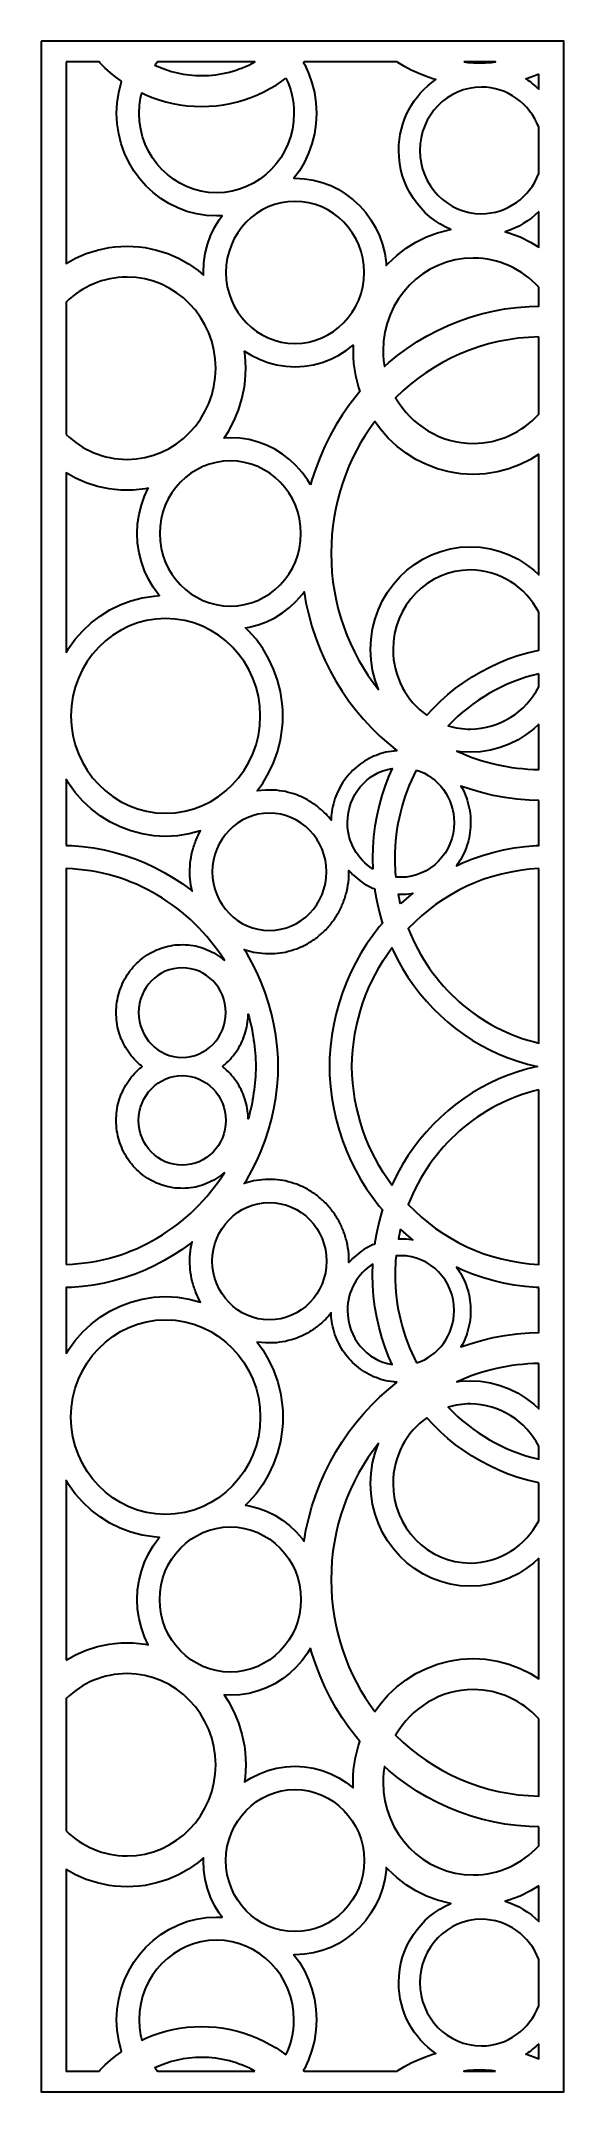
# Model space of a CAD drawing. Header units: centimetres. Extents: x -6.1 to -1.5, y -9 to 9.
import ezdxf

# ---------------------------------------------------------------- set-up
doc = ezdxf.new("R2010")
doc.units = ezdxf.units.CM
doc.header["$MEASUREMENT"] = 0
doc.layers.add('layer 1', color=7, linetype='Continuous')

msp = doc.modelspace()

# ---------------------------------------------------------------- linework, layer by layer
at = {"layer": 'layer 1', "color": 250, "lineweight": 30}
for points, knots in [([(-6.09163, 9.00077), (-6.09163, 9.00077), (-1.49954, 9.00077), (-1.49954, 9.00077), (-1.49954, 9.00077), (-1.49954, 9.00077), (-1.49954, -9.00022), (-1.49954, -9.00022), (-1.49954, -9.00022), (-1.49954, -9.00022), (-6.09163, -9.00022), (-6.09163, -9.00022), (-6.09163, -9.00022), (-6.09163, -9.00022), (-6.09163, 9.00077), (-6.09163, 9.00077)], [0, 0, 0, 0, 0.2, 0.2, 0.2, 0.2, 0.4, 0.4, 0.4, 0.4, 0.6, 0.6, 0.6, 0.6, 1, 1, 1, 1]), ([(-5.87009, 8.81708), (-5.87009, 8.81708), (-5.58201, 8.81708), (-5.58201, 8.81708), (-5.58201, 8.81708), (-5.58201, 8.81708), (-5.57164, 8.8059), (-5.57164, 8.8059), (-5.57164, 8.8059), (-5.57164, 8.8059), (-5.52792, 8.76307), (-5.52792, 8.76307), (-5.52792, 8.76307), (-5.52792, 8.76307), (-5.48228, 8.7224), (-5.48228, 8.7224), (-5.48228, 8.7224), (-5.48228, 8.7224), (-5.43475, 8.68397), (-5.43475, 8.68397), (-5.43475, 8.68397), (-5.43475, 8.68397), (-5.38539, 8.64785), (-5.38539, 8.64785), (-5.38539, 8.64785), (-5.38539, 8.64785), (-5.38363, 8.64669), (-5.38363, 8.64669), (-5.38363, 8.64669), (-5.38363, 8.64669), (-5.38796, 8.63457), (-5.38796, 8.63457), (-5.38796, 8.63457), (-5.38796, 8.63457), (-5.40969, 8.54808), (-5.40969, 8.54808), (-5.40969, 8.54808), (-5.40969, 8.54808), (-5.42304, 8.45858), (-5.42304, 8.45858), (-5.42304, 8.45858), (-5.42304, 8.45858), (-5.42759, 8.36671), (-5.42759, 8.36671), (-5.42759, 8.36671), (-5.42759, 8.36671), (-5.42304, 8.27485), (-5.42304, 8.27485), (-5.42304, 8.27485), (-5.42304, 8.27485), (-5.40969, 8.18535), (-5.40969, 8.18535), (-5.40969, 8.18535), (-5.40969, 8.18535), (-5.38796, 8.09886), (-5.38796, 8.09886), (-5.38796, 8.09886), (-5.38796, 8.09886), (-5.35833, 8.01593), (-5.35833, 8.01593), (-5.35833, 8.01593), (-5.35833, 8.01593), (-5.32128, 7.93709), (-5.32128, 7.93709), (-5.32128, 7.93709), (-5.32128, 7.93709), (-5.27728, 7.86278), (-5.27728, 7.86278), (-5.27728, 7.86278), (-5.27728, 7.86278), (-5.22678, 7.79346), (-5.22678, 7.79346), (-5.22678, 7.79346), (-5.22678, 7.79346), (-5.17022, 7.72952), (-5.17022, 7.72952), (-5.17022, 7.72952), (-5.17022, 7.72952), (-5.108, 7.67139), (-5.108, 7.67139), (-5.108, 7.67139), (-5.108, 7.67139), (-5.04054, 7.61948), (-5.04054, 7.61948), (-5.04054, 7.61948), (-5.04054, 7.61948), (-4.96824, 7.57426), (-4.96824, 7.57426), (-4.96824, 7.57426), (-4.96824, 7.57426), (-4.89153, 7.53618), (-4.89153, 7.53618), (-4.89153, 7.53618), (-4.89153, 7.53618), (-4.81083, 7.50574), (-4.81083, 7.50574), (-4.81083, 7.50574), (-4.81083, 7.50574), (-4.72668, 7.48341), (-4.72668, 7.48341), (-4.72668, 7.48341), (-4.72668, 7.48341), (-4.6396, 7.46968), (-4.6396, 7.46968), (-4.6396, 7.46968), (-4.6396, 7.46968), (-4.5502, 7.46501), (-4.5502, 7.46501), (-4.5502, 7.46501), (-4.5502, 7.46501), (-4.50229, 7.46752), (-4.50229, 7.46752), (-4.50229, 7.46752), (-4.50229, 7.46752), (-4.52829, 7.43183), (-4.52829, 7.43183), (-4.52829, 7.43183), (-4.52829, 7.43183), (-4.56864, 7.36367), (-4.56864, 7.36367), (-4.56864, 7.36367), (-4.56864, 7.36367), (-4.60263, 7.29135), (-4.60263, 7.29135), (-4.60263, 7.29135), (-4.60263, 7.29135), (-4.62982, 7.21527), (-4.62982, 7.21527), (-4.62982, 7.21527), (-4.62982, 7.21527), (-4.64976, 7.13591), (-4.64976, 7.13591), (-4.64976, 7.13591), (-4.64976, 7.13591), (-4.662, 7.05381), (-4.662, 7.05381), (-4.662, 7.05381), (-4.662, 7.05381), (-4.66617, 6.96954), (-4.66617, 6.96954), (-4.66617, 6.96954), (-4.66617, 6.96954), (-4.66501, 6.94605), (-4.66501, 6.94605), (-4.66501, 6.94605), (-4.66501, 6.94605), (-4.71289, 6.98668), (-4.71289, 6.98668), (-4.71289, 6.98668), (-4.71289, 6.98668), (-4.79594, 7.04443), (-4.79594, 7.04443), (-4.79594, 7.04443), (-4.79594, 7.04443), (-4.88453, 7.09398), (-4.88453, 7.09398), (-4.88453, 7.09398), (-4.88453, 7.09398), (-4.97811, 7.13476), (-4.97811, 7.13476), (-4.97811, 7.13476), (-4.97811, 7.13476), (-5.07613, 7.1662), (-5.07613, 7.1662), (-5.07613, 7.1662), (-5.07613, 7.1662), (-5.17796, 7.18769), (-5.17796, 7.18769), (-5.17796, 7.18769), (-5.17796, 7.18769), (-5.23009, 7.19453), (-5.23009, 7.19453), (-5.23009, 7.19453), (-5.23009, 7.19453), (-5.28289, 7.19868), (-5.28289, 7.19868), (-5.28289, 7.19868), (-5.28289, 7.19868), (-5.33626, 7.20007), (-5.33626, 7.20007), (-5.33626, 7.20007), (-5.33626, 7.20007), (-5.38964, 7.19868), (-5.38964, 7.19868), (-5.38964, 7.19868), (-5.38964, 7.19868), (-5.44244, 7.19453), (-5.44244, 7.19453), (-5.44244, 7.19453), (-5.44244, 7.19453), (-5.49457, 7.18769), (-5.49457, 7.18769), (-5.49457, 7.18769), (-5.49457, 7.18769), (-5.59639, 7.1662), (-5.59639, 7.1662), (-5.59639, 7.1662), (-5.59639, 7.1662), (-5.69442, 7.13476), (-5.69442, 7.13476), (-5.69442, 7.13476), (-5.69442, 7.13476), (-5.788, 7.09398), (-5.788, 7.09398), (-5.788, 7.09398), (-5.788, 7.09398), (-5.87009, 7.04806), (-5.87009, 7.04806), (-5.87009, 7.04806), (-5.87009, 7.04806), (-5.87009, 8.81708), (-5.87009, 8.81708)], [0, 0, 0, 0, 0.01851852, 0.01851852, 0.01851852, 0.01851852, 0.03703704, 0.03703704, 0.03703704, 0.03703704, 0.05555556, 0.05555556, 0.05555556, 0.05555556, 0.07407407, 0.07407407, 0.07407407, 0.07407407, 0.09259259, 0.09259259, 0.09259259, 0.09259259, 0.11111111, 0.11111111, 0.11111111, 0.11111111, 0.12962963, 0.12962963, 0.12962963, 0.12962963, 0.14814815, 0.14814815, 0.14814815, 0.14814815, 0.16666667, 0.16666667, 0.16666667, 0.16666667, 0.18518519, 0.18518519, 0.18518519, 0.18518519, 0.2037037, 0.2037037, 0.2037037, 0.2037037, 0.22222222, 0.22222222, 0.22222222, 0.22222222, 0.24074074, 0.24074074, 0.24074074, 0.24074074, 0.25925926, 0.25925926, 0.25925926, 0.25925926, 0.27777778, 0.27777778, 0.27777778, 0.27777778, 0.2962963, 0.2962963, 0.2962963, 0.2962963, 0.31481481, 0.31481481, 0.31481481, 0.31481481, 0.33333333, 0.33333333, 0.33333333, 0.33333333, 0.35185185, 0.35185185, 0.35185185, 0.35185185, 0.37037037, 0.37037037, 0.37037037, 0.37037037, 0.38888889, 0.38888889, 0.38888889, 0.38888889, 0.40740741, 0.40740741, 0.40740741, 0.40740741, 0.42592593, 0.42592593, 0.42592593, 0.42592593, 0.44444444, 0.44444444, 0.44444444, 0.44444444, 0.46296296, 0.46296296, 0.46296296, 0.46296296, 0.48148148, 0.48148148, 0.48148148, 0.48148148, 0.5, 0.5, 0.5, 0.5, 0.51851852, 0.51851852, 0.51851852, 0.51851852, 0.53703704, 0.53703704, 0.53703704, 0.53703704, 0.55555556, 0.55555556, 0.55555556, 0.55555556, 0.57407407, 0.57407407, 0.57407407, 0.57407407, 0.59259259, 0.59259259, 0.59259259, 0.59259259, 0.61111111, 0.61111111, 0.61111111, 0.61111111, 0.62962963, 0.62962963, 0.62962963, 0.62962963, 0.64814815, 0.64814815, 0.64814815, 0.64814815, 0.66666667, 0.66666667, 0.66666667, 0.66666667, 0.68518519, 0.68518519, 0.68518519, 0.68518519, 0.7037037, 0.7037037, 0.7037037, 0.7037037, 0.72222222, 0.72222222, 0.72222222, 0.72222222, 0.74074074, 0.74074074, 0.74074074, 0.74074074, 0.75925926, 0.75925926, 0.75925926, 0.75925926, 0.77777778, 0.77777778, 0.77777778, 0.77777778, 0.7962963, 0.7962963, 0.7962963, 0.7962963, 0.81481481, 0.81481481, 0.81481481, 0.81481481, 0.83333333, 0.83333333, 0.83333333, 0.83333333, 0.85185185, 0.85185185, 0.85185185, 0.85185185, 0.87037037, 0.87037037, 0.87037037, 0.87037037, 0.88888889, 0.88888889, 0.88888889, 0.88888889, 0.90740741, 0.90740741, 0.90740741, 0.90740741, 0.92592593, 0.92592593, 0.92592593, 0.92592593, 0.94444444, 0.94444444, 0.94444444, 0.94444444, 0.96296296, 0.96296296, 0.96296296, 0.96296296, 1, 1, 1, 1]), ([(-3.94066, 8.67455), (-3.94066, 8.67455), (-3.97713, 8.64785), (-3.97713, 8.64785), (-3.97713, 8.64785), (-3.97713, 8.64785), (-4.02821, 8.61415), (-4.02821, 8.61415), (-4.02821, 8.61415), (-4.02821, 8.61415), (-4.08096, 8.58291), (-4.08096, 8.58291), (-4.08096, 8.58291), (-4.08096, 8.58291), (-4.13528, 8.55426), (-4.13528, 8.55426), (-4.13528, 8.55426), (-4.13528, 8.55426), (-4.19114, 8.52824), (-4.19114, 8.52824), (-4.19114, 8.52824), (-4.19114, 8.52824), (-4.24839, 8.50496), (-4.24839, 8.50496), (-4.24839, 8.50496), (-4.24839, 8.50496), (-4.30698, 8.48452), (-4.30698, 8.48452), (-4.30698, 8.48452), (-4.30698, 8.48452), (-4.36683, 8.46698), (-4.36683, 8.46698), (-4.36683, 8.46698), (-4.36683, 8.46698), (-4.42783, 8.45244), (-4.42783, 8.45244), (-4.42783, 8.45244), (-4.42783, 8.45244), (-4.48987, 8.44101), (-4.48987, 8.44101), (-4.48987, 8.44101), (-4.48987, 8.44101), (-4.55288, 8.43274), (-4.55288, 8.43274), (-4.55288, 8.43274), (-4.55288, 8.43274), (-4.61671, 8.42773), (-4.61671, 8.42773), (-4.61671, 8.42773), (-4.61671, 8.42773), (-4.68127, 8.42604), (-4.68127, 8.42604), (-4.68127, 8.42604), (-4.68127, 8.42604), (-4.74581, 8.42773), (-4.74581, 8.42773), (-4.74581, 8.42773), (-4.74581, 8.42773), (-4.80964, 8.43274), (-4.80964, 8.43274), (-4.80964, 8.43274), (-4.80964, 8.43274), (-4.87263, 8.44101), (-4.87263, 8.44101), (-4.87263, 8.44101), (-4.87263, 8.44101), (-4.93469, 8.45244), (-4.93469, 8.45244), (-4.93469, 8.45244), (-4.93469, 8.45244), (-4.99569, 8.46698), (-4.99569, 8.46698), (-4.99569, 8.46698), (-4.99569, 8.46698), (-5.05554, 8.48452), (-5.05554, 8.48452), (-5.05554, 8.48452), (-5.05554, 8.48452), (-5.11412, 8.50496), (-5.11412, 8.50496), (-5.11412, 8.50496), (-5.11412, 8.50496), (-5.17138, 8.52824), (-5.17138, 8.52824), (-5.17138, 8.52824), (-5.17138, 8.52824), (-5.20712, 8.54488), (-5.20712, 8.54488), (-5.20712, 8.54488), (-5.22178, 8.48797), (-5.22963, 8.42826), (-5.22963, 8.36671), (-5.22963, 8.36671), (-5.22963, 7.98212), (-4.92441, 7.66846), (-4.5502, 7.66846), (-4.5502, 7.66846), (-4.17599, 7.66846), (-3.87078, 7.98212), (-3.87078, 8.36671), (-3.87078, 8.36671), (-3.87078, 8.47709), (-3.89596, 8.58159), (-3.94066, 8.67455)], [0, 0, 0, 0, 0.03703704, 0.03703704, 0.03703704, 0.03703704, 0.07407407, 0.07407407, 0.07407407, 0.07407407, 0.11111111, 0.11111111, 0.11111111, 0.11111111, 0.14814815, 0.14814815, 0.14814815, 0.14814815, 0.18518519, 0.18518519, 0.18518519, 0.18518519, 0.22222222, 0.22222222, 0.22222222, 0.22222222, 0.25925926, 0.25925926, 0.25925926, 0.25925926, 0.2962963, 0.2962963, 0.2962963, 0.2962963, 0.33333333, 0.33333333, 0.33333333, 0.33333333, 0.37037037, 0.37037037, 0.37037037, 0.37037037, 0.40740741, 0.40740741, 0.40740741, 0.40740741, 0.44444444, 0.44444444, 0.44444444, 0.44444444, 0.48148148, 0.48148148, 0.48148148, 0.48148148, 0.51851852, 0.51851852, 0.51851852, 0.51851852, 0.55555556, 0.55555556, 0.55555556, 0.55555556, 0.59259259, 0.59259259, 0.59259259, 0.59259259, 0.62962963, 0.62962963, 0.62962963, 0.62962963, 0.66666667, 0.66666667, 0.66666667, 0.66666667, 0.7037037, 0.7037037, 0.7037037, 0.7037037, 0.74074074, 0.74074074, 0.74074074, 0.74074074, 0.77777778, 0.77777778, 0.77777778, 0.77777778, 0.81481481, 0.81481481, 0.81481481, 0.81481481, 0.85185185, 0.85185185, 0.85185185, 0.85185185, 0.88888889, 0.88888889, 0.88888889, 0.88888889, 0.92592593, 0.92592593, 0.92592593, 0.92592593, 1, 1, 1, 1]), ([(-5.06868, 8.81708), (-5.06868, 8.81708), (-4.21459, 8.81708), (-4.21459, 8.81708), (-4.21459, 8.81708), (-4.35393, 8.74066), (-4.51282, 8.69729), (-4.68127, 8.69729), (-4.68127, 8.69729), (-4.82724, 8.69729), (-4.96607, 8.72985), (-5.09119, 8.78828), (-5.09119, 8.78828), (-5.08393, 8.79809), (-5.07642, 8.80768), (-5.06868, 8.81708)], [0, 0, 0, 0, 0.2, 0.2, 0.2, 0.2, 0.4, 0.4, 0.4, 0.4, 0.6, 0.6, 0.6, 0.6, 1, 1, 1, 1]), ([(-3.7805, 8.81708), (-3.7805, 8.81708), (-2.96582, 8.81708), (-2.96582, 8.81708), (-2.96582, 8.81708), (-2.96582, 8.81708), (-2.95823, 8.81207), (-2.95823, 8.81207), (-2.95823, 8.81207), (-2.95823, 8.81207), (-2.90024, 8.77772), (-2.90024, 8.77772), (-2.90024, 8.77772), (-2.90024, 8.77772), (-2.84051, 8.74621), (-2.84051, 8.74621), (-2.84051, 8.74621), (-2.84051, 8.74621), (-2.77913, 8.71761), (-2.77913, 8.71761), (-2.77913, 8.71761), (-2.77913, 8.71761), (-2.7162, 8.69204), (-2.7162, 8.69204), (-2.7162, 8.69204), (-2.7162, 8.69204), (-2.65182, 8.66957), (-2.65182, 8.66957), (-2.65182, 8.66957), (-2.65182, 8.66957), (-2.62509, 8.66174), (-2.62509, 8.66174), (-2.62509, 8.66174), (-2.82066, 8.52791), (-2.95, 8.29931), (-2.95, 8.04061), (-2.95, 8.04061), (-2.95, 7.72721), (-2.76023, 7.45795), (-2.49276, 7.34791), (-2.49276, 7.34791), (-2.49276, 7.34791), (-2.50874, 7.34496), (-2.50874, 7.34496), (-2.50874, 7.34496), (-2.50874, 7.34496), (-2.61001, 7.31809), (-2.61001, 7.31809), (-2.61001, 7.31809), (-2.61001, 7.31809), (-2.7071, 7.28145), (-2.7071, 7.28145), (-2.7071, 7.28145), (-2.7071, 7.28145), (-2.7994, 7.23564), (-2.7994, 7.23564), (-2.7994, 7.23564), (-2.7994, 7.23564), (-2.88638, 7.18124), (-2.88638, 7.18124), (-2.88638, 7.18124), (-2.88638, 7.18124), (-2.96751, 7.11882), (-2.96751, 7.11882), (-2.96751, 7.11882), (-2.96751, 7.11882), (-3.04235, 7.0489), (-3.04235, 7.0489), (-3.04235, 7.0489), (-3.04235, 7.0489), (-3.0595, 7.02951), (-3.0595, 7.02951), (-3.0595, 7.02951), (-3.0595, 7.02951), (-3.06069, 7.05381), (-3.06069, 7.05381), (-3.06069, 7.05381), (-3.06069, 7.05381), (-3.07295, 7.13591), (-3.07295, 7.13591), (-3.07295, 7.13591), (-3.07295, 7.13591), (-3.09288, 7.21527), (-3.09288, 7.21527), (-3.09288, 7.21527), (-3.09288, 7.21527), (-3.12006, 7.29135), (-3.12006, 7.29135), (-3.12006, 7.29135), (-3.12006, 7.29135), (-3.15404, 7.36367), (-3.15404, 7.36367), (-3.15404, 7.36367), (-3.15404, 7.36367), (-3.19441, 7.43183), (-3.19441, 7.43183), (-3.19441, 7.43183), (-3.19441, 7.43183), (-3.24073, 7.49541), (-3.24073, 7.49541), (-3.24073, 7.49541), (-3.24073, 7.49541), (-3.2926, 7.55405), (-3.2926, 7.55405), (-3.2926, 7.55405), (-3.2926, 7.55405), (-3.34966, 7.60737), (-3.34966, 7.60737), (-3.34966, 7.60737), (-3.34966, 7.60737), (-3.41154, 7.65496), (-3.41154, 7.65496), (-3.41154, 7.65496), (-3.41154, 7.65496), (-3.47784, 7.69645), (-3.47784, 7.69645), (-3.47784, 7.69645), (-3.47784, 7.69645), (-3.54822, 7.73137), (-3.54822, 7.73137), (-3.54822, 7.73137), (-3.54822, 7.73137), (-3.62225, 7.75931), (-3.62225, 7.75931), (-3.62225, 7.75931), (-3.62225, 7.75931), (-3.69948, 7.7798), (-3.69948, 7.7798), (-3.69948, 7.7798), (-3.69948, 7.7798), (-3.77936, 7.79239), (-3.77936, 7.79239), (-3.77936, 7.79239), (-3.77936, 7.79239), (-3.86135, 7.79667), (-3.86135, 7.79667), (-3.86135, 7.79667), (-3.86135, 7.79667), (-3.87168, 7.79613), (-3.87168, 7.79613), (-3.87168, 7.79613), (-3.87168, 7.79613), (-3.82313, 7.86279), (-3.82313, 7.86279), (-3.82313, 7.86279), (-3.82313, 7.86279), (-3.77912, 7.93709), (-3.77912, 7.93709), (-3.77912, 7.93709), (-3.77912, 7.93709), (-3.74208, 8.01593), (-3.74208, 8.01593), (-3.74208, 8.01593), (-3.74208, 8.01593), (-3.71245, 8.09886), (-3.71245, 8.09886), (-3.71245, 8.09886), (-3.71245, 8.09886), (-3.69072, 8.18535), (-3.69072, 8.18535), (-3.69072, 8.18535), (-3.69072, 8.18535), (-3.67736, 8.27485), (-3.67736, 8.27485), (-3.67736, 8.27485), (-3.67736, 8.27485), (-3.67283, 8.36671), (-3.67283, 8.36671), (-3.67283, 8.36671), (-3.67283, 8.36671), (-3.67736, 8.45858), (-3.67736, 8.45858), (-3.67736, 8.45858), (-3.67736, 8.45858), (-3.69072, 8.54808), (-3.69072, 8.54808), (-3.69072, 8.54808), (-3.69072, 8.54808), (-3.71245, 8.63457), (-3.71245, 8.63457), (-3.71245, 8.63457), (-3.71245, 8.63457), (-3.74208, 8.7175), (-3.74208, 8.7175), (-3.74208, 8.7175), (-3.74208, 8.7175), (-3.77912, 8.79634), (-3.77912, 8.79634), (-3.77912, 8.79634), (-3.77912, 8.79634), (-3.78716, 8.80991), (-3.78716, 8.80991), (-3.78716, 8.80991), (-3.78716, 8.80991), (-3.7805, 8.81708), (-3.7805, 8.81708)], [0, 0, 0, 0, 0.02, 0.02, 0.02, 0.02, 0.04, 0.04, 0.04, 0.04, 0.06, 0.06, 0.06, 0.06, 0.08, 0.08, 0.08, 0.08, 0.1, 0.1, 0.1, 0.1, 0.12, 0.12, 0.12, 0.12, 0.14, 0.14, 0.14, 0.14, 0.16, 0.16, 0.16, 0.16, 0.18, 0.18, 0.18, 0.18, 0.2, 0.2, 0.2, 0.2, 0.22, 0.22, 0.22, 0.22, 0.24, 0.24, 0.24, 0.24, 0.26, 0.26, 0.26, 0.26, 0.28, 0.28, 0.28, 0.28, 0.3, 0.3, 0.3, 0.3, 0.32, 0.32, 0.32, 0.32, 0.34, 0.34, 0.34, 0.34, 0.36, 0.36, 0.36, 0.36, 0.38, 0.38, 0.38, 0.38, 0.4, 0.4, 0.4, 0.4, 0.42, 0.42, 0.42, 0.42, 0.44, 0.44, 0.44, 0.44, 0.46, 0.46, 0.46, 0.46, 0.48, 0.48, 0.48, 0.48, 0.5, 0.5, 0.5, 0.5, 0.52, 0.52, 0.52, 0.52, 0.54, 0.54, 0.54, 0.54, 0.56, 0.56, 0.56, 0.56, 0.58, 0.58, 0.58, 0.58, 0.6, 0.6, 0.6, 0.6, 0.62, 0.62, 0.62, 0.62, 0.64, 0.64, 0.64, 0.64, 0.66, 0.66, 0.66, 0.66, 0.68, 0.68, 0.68, 0.68, 0.7, 0.7, 0.7, 0.7, 0.72, 0.72, 0.72, 0.72, 0.74, 0.74, 0.74, 0.74, 0.76, 0.76, 0.76, 0.76, 0.78, 0.78, 0.78, 0.78, 0.8, 0.8, 0.8, 0.8, 0.82, 0.82, 0.82, 0.82, 0.84, 0.84, 0.84, 0.84, 0.86, 0.86, 0.86, 0.86, 0.88, 0.88, 0.88, 0.88, 0.9, 0.9, 0.9, 0.9, 0.92, 0.92, 0.92, 0.92, 0.94, 0.94, 0.94, 0.94, 0.96, 0.96, 0.96, 0.96, 1, 1, 1, 1]), ([(-2.37885, 8.81708), (-2.37885, 8.81708), (-2.1016, 8.81708), (-2.1016, 8.81708), (-2.1016, 8.81708), (-2.14716, 8.81157), (-2.19347, 8.80875), (-2.24042, 8.80875), (-2.24042, 8.80875), (-2.28723, 8.80875), (-2.33342, 8.81161), (-2.37885, 8.81708)], [0, 0, 0, 0, 0.25, 0.25, 0.25, 0.25, 0.5, 0.5, 0.5, 0.5, 1, 1, 1, 1]), ([(-1.72108, 8.70974), (-1.72108, 8.70974), (-1.72108, 8.57689), (-1.72108, 8.57689), (-1.72108, 8.57689), (-1.75545, 8.61097), (-1.79306, 8.64163), (-1.8334, 8.66829), (-1.8334, 8.66829), (-1.8334, 8.66829), (-1.82903, 8.66957), (-1.82903, 8.66957), (-1.82903, 8.66957), (-1.82903, 8.66957), (-1.76465, 8.69204), (-1.76465, 8.69204), (-1.76465, 8.69204), (-1.76465, 8.69204), (-1.72108, 8.70974), (-1.72108, 8.70974)], [0, 0, 0, 0, 0.16666667, 0.16666667, 0.16666667, 0.16666667, 0.33333333, 0.33333333, 0.33333333, 0.33333333, 0.5, 0.5, 0.5, 0.5, 0.66666667, 0.66666667, 0.66666667, 0.66666667, 1, 1, 1, 1]), ([(-1.72108, 8.24396), (-1.72108, 8.24396), (-1.72108, 7.83729), (-1.72108, 7.83729), (-1.72108, 7.83729), (-1.80034, 7.63118), (-1.99625, 7.48471), (-2.2244, 7.48471), (-2.2244, 7.48471), (-2.52232, 7.48471), (-2.76531, 7.73443), (-2.76531, 8.04061), (-2.76531, 8.04061), (-2.76531, 8.34678), (-2.52232, 8.5965), (-2.2244, 8.5965), (-2.2244, 8.5965), (-1.99625, 8.5965), (-1.80034, 8.45007), (-1.72108, 8.24396)], [0, 0, 0, 0, 0.16666667, 0.16666667, 0.16666667, 0.16666667, 0.33333333, 0.33333333, 0.33333333, 0.33333333, 0.5, 0.5, 0.5, 0.5, 0.66666667, 0.66666667, 0.66666667, 0.66666667, 1, 1, 1, 1]), ([(-4.46822, 6.96954), (-4.46822, 7.31306), (-4.1956, 7.59323), (-3.86135, 7.59323), (-3.86135, 7.59323), (-3.5271, 7.59323), (-3.25448, 7.31306), (-3.25448, 6.96954), (-3.25448, 6.96954), (-3.25448, 6.62602), (-3.5271, 6.34584), (-3.86135, 6.34584), (-3.86135, 6.34584), (-4.1956, 6.34584), (-4.46822, 6.62602), (-4.46822, 6.96954)], [0, 0, 0, 0, 0.2, 0.2, 0.2, 0.2, 0.4, 0.4, 0.4, 0.4, 0.6, 0.6, 0.6, 0.6, 1, 1, 1, 1]), ([(-1.72108, 7.5044), (-1.72108, 7.5044), (-1.72108, 7.19036), (-1.72108, 7.19036), (-1.72108, 7.19036), (-1.72108, 7.19036), (-1.79348, 7.23564), (-1.79348, 7.23564), (-1.79348, 7.23564), (-1.79348, 7.23564), (-1.88577, 7.28145), (-1.88577, 7.28145), (-1.88577, 7.28145), (-1.88577, 7.28145), (-1.98286, 7.31809), (-1.98286, 7.31809), (-1.98286, 7.31809), (-1.98286, 7.31809), (-2.0151, 7.32665), (-2.0151, 7.32665), (-2.0151, 7.32665), (-1.90344, 7.36136), (-1.80304, 7.42312), (-1.72108, 7.5044)], [0, 0, 0, 0, 0.14285714, 0.14285714, 0.14285714, 0.14285714, 0.28571429, 0.28571429, 0.28571429, 0.28571429, 0.42857143, 0.42857143, 0.42857143, 0.42857143, 0.57142857, 0.57142857, 0.57142857, 0.57142857, 0.71428571, 0.71428571, 0.71428571, 0.71428571, 1, 1, 1, 1]), ([(-1.72108, 6.84), (-1.72108, 6.84), (-1.72108, 6.67397), (-1.72108, 6.67397), (-1.72108, 6.67397), (-1.72108, 6.67397), (-1.80528, 6.67176), (-1.80528, 6.67176), (-1.80528, 6.67176), (-1.80528, 6.67176), (-1.91223, 6.66337), (-1.91223, 6.66337), (-1.91223, 6.66337), (-1.91223, 6.66337), (-2.01773, 6.64952), (-2.01773, 6.64952), (-2.01773, 6.64952), (-2.01773, 6.64952), (-2.12161, 6.63037), (-2.12161, 6.63037), (-2.12161, 6.63037), (-2.12161, 6.63037), (-2.22372, 6.60605), (-2.22372, 6.60605), (-2.22372, 6.60605), (-2.22372, 6.60605), (-2.3239, 6.5767), (-2.3239, 6.5767), (-2.3239, 6.5767), (-2.3239, 6.5767), (-2.422, 6.54247), (-2.422, 6.54247), (-2.422, 6.54247), (-2.422, 6.54247), (-2.51787, 6.50349), (-2.51787, 6.50349), (-2.51787, 6.50349), (-2.51787, 6.50349), (-2.61138, 6.45993), (-2.61138, 6.45993), (-2.61138, 6.45993), (-2.61138, 6.45993), (-2.70239, 6.41191), (-2.70239, 6.41191), (-2.70239, 6.41191), (-2.70239, 6.41191), (-2.79077, 6.35958), (-2.79077, 6.35958), (-2.79077, 6.35958), (-2.79077, 6.35958), (-2.87639, 6.30308), (-2.87639, 6.30308), (-2.87639, 6.30308), (-2.87639, 6.30308), (-2.95911, 6.24254), (-2.95911, 6.24254), (-2.95911, 6.24254), (-2.95911, 6.24254), (-3.03881, 6.17812), (-3.03881, 6.17812), (-3.03881, 6.17812), (-3.03881, 6.17812), (-3.07655, 6.1445), (-3.07655, 6.1445), (-3.07655, 6.1445), (-3.08405, 6.18933), (-3.08801, 6.23537), (-3.08801, 6.28232), (-3.08801, 6.28232), (-3.08801, 6.73039), (-2.73242, 7.09583), (-2.29644, 7.09583), (-2.29644, 7.09583), (-2.07014, 7.09583), (-1.86557, 6.99736), (-1.72108, 6.84)], [0, 0, 0, 0, 0.05, 0.05, 0.05, 0.05, 0.1, 0.1, 0.1, 0.1, 0.15, 0.15, 0.15, 0.15, 0.2, 0.2, 0.2, 0.2, 0.25, 0.25, 0.25, 0.25, 0.3, 0.3, 0.3, 0.3, 0.35, 0.35, 0.35, 0.35, 0.4, 0.4, 0.4, 0.4, 0.45, 0.45, 0.45, 0.45, 0.5, 0.5, 0.5, 0.5, 0.55, 0.55, 0.55, 0.55, 0.6, 0.6, 0.6, 0.6, 0.65, 0.65, 0.65, 0.65, 0.7, 0.7, 0.7, 0.7, 0.75, 0.75, 0.75, 0.75, 0.8, 0.8, 0.8, 0.8, 0.85, 0.85, 0.85, 0.85, 0.9, 0.9, 0.9, 0.9, 1, 1, 1, 1]), ([(-5.87009, 5.54766), (-5.87009, 5.54766), (-5.87009, 6.7101), (-5.87009, 6.7101), (-5.87009, 6.7101), (-5.73055, 6.84556), (-5.54258, 6.92882), (-5.33626, 6.92882), (-5.33626, 6.92882), (-4.90756, 6.92882), (-4.5579, 6.56946), (-4.5579, 6.12887), (-4.5579, 6.12887), (-4.5579, 5.68827), (-4.90756, 5.32892), (-5.33626, 5.32892), (-5.33626, 5.32892), (-5.54258, 5.32892), (-5.73055, 5.4122), (-5.87009, 5.54766)], [0, 0, 0, 0, 0.16666667, 0.16666667, 0.16666667, 0.16666667, 0.33333333, 0.33333333, 0.33333333, 0.33333333, 0.5, 0.5, 0.5, 0.5, 0.66666667, 0.66666667, 0.66666667, 0.66666667, 1, 1, 1, 1]), ([(-3.72525, 5.10418), (-3.72525, 5.10418), (-3.71272, 5.14937), (-3.71272, 5.14937), (-3.71272, 5.14937), (-3.71272, 5.14937), (-3.67941, 5.25019), (-3.67941, 5.25019), (-3.67941, 5.25019), (-3.67941, 5.25019), (-3.64149, 5.34872), (-3.64149, 5.34872), (-3.64149, 5.34872), (-3.64149, 5.34872), (-3.5991, 5.44483), (-3.5991, 5.44483), (-3.5991, 5.44483), (-3.5991, 5.44483), (-3.55238, 5.53836), (-3.55238, 5.53836), (-3.55238, 5.53836), (-3.55238, 5.53836), (-3.50146, 5.62919), (-3.50146, 5.62919), (-3.50146, 5.62919), (-3.50146, 5.62919), (-3.44648, 5.71719), (-3.44648, 5.71719), (-3.44648, 5.71719), (-3.44648, 5.71719), (-3.38758, 5.80221), (-3.38758, 5.80221), (-3.38758, 5.80221), (-3.38758, 5.80221), (-3.32489, 5.88411), (-3.32489, 5.88411), (-3.32489, 5.88411), (-3.32489, 5.88411), (-3.29135, 5.9239), (-3.29135, 5.9239), (-3.29135, 5.9239), (-3.29135, 5.9239), (-3.30426, 5.96007), (-3.30426, 5.96007), (-3.30426, 5.96007), (-3.30426, 5.96007), (-3.3304, 6.06412), (-3.3304, 6.06412), (-3.3304, 6.06412), (-3.3304, 6.06412), (-3.33974, 6.11757), (-3.33974, 6.11757), (-3.33974, 6.11757), (-3.33974, 6.11757), (-3.34649, 6.17182), (-3.34649, 6.17182), (-3.34649, 6.17182), (-3.34649, 6.17182), (-3.35057, 6.22678), (-3.35057, 6.22678), (-3.35057, 6.22678), (-3.35057, 6.22678), (-3.35195, 6.28232), (-3.35195, 6.28232), (-3.35195, 6.28232), (-3.35195, 6.28232), (-3.35074, 6.33089), (-3.35074, 6.33089), (-3.35074, 6.33089), (-3.35074, 6.33089), (-3.41152, 6.28411), (-3.41152, 6.28411), (-3.41152, 6.28411), (-3.41152, 6.28411), (-3.47784, 6.24264), (-3.47784, 6.24264), (-3.47784, 6.24264), (-3.47784, 6.24264), (-3.54822, 6.20771), (-3.54822, 6.20771), (-3.54822, 6.20771), (-3.54822, 6.20771), (-3.62225, 6.17977), (-3.62225, 6.17977), (-3.62225, 6.17977), (-3.62225, 6.17977), (-3.69948, 6.15928), (-3.69948, 6.15928), (-3.69948, 6.15928), (-3.69948, 6.15928), (-3.77934, 6.14669), (-3.77934, 6.14669), (-3.77934, 6.14669), (-3.77934, 6.14669), (-3.86135, 6.14241), (-3.86135, 6.14241), (-3.86135, 6.14241), (-3.86135, 6.14241), (-3.94335, 6.14669), (-3.94335, 6.14669), (-3.94335, 6.14669), (-3.94335, 6.14669), (-4.02324, 6.15928), (-4.02324, 6.15928), (-4.02324, 6.15928), (-4.02324, 6.15928), (-4.10045, 6.17977), (-4.10045, 6.17977), (-4.10045, 6.17977), (-4.10045, 6.17977), (-4.17448, 6.20771), (-4.17448, 6.20771), (-4.17448, 6.20771), (-4.17448, 6.20771), (-4.24485, 6.24264), (-4.24485, 6.24264), (-4.24485, 6.24264), (-4.24485, 6.24264), (-4.30456, 6.27998), (-4.30456, 6.27998), (-4.30456, 6.27998), (-4.30456, 6.27998), (-4.29935, 6.23799), (-4.29935, 6.23799), (-4.29935, 6.23799), (-4.29935, 6.23799), (-4.29531, 6.18372), (-4.29531, 6.18372), (-4.29531, 6.18372), (-4.29531, 6.18372), (-4.29396, 6.12887), (-4.29396, 6.12887), (-4.29396, 6.12887), (-4.29396, 6.12887), (-4.29531, 6.07403), (-4.29531, 6.07403), (-4.29531, 6.07403), (-4.29531, 6.07403), (-4.29935, 6.01975), (-4.29935, 6.01975), (-4.29935, 6.01975), (-4.29935, 6.01975), (-4.306, 5.96619), (-4.306, 5.96619), (-4.306, 5.96619), (-4.306, 5.96619), (-4.32692, 5.86152), (-4.32692, 5.86152), (-4.32692, 5.86152), (-4.32692, 5.86152), (-4.3575, 5.76078), (-4.3575, 5.76078), (-4.3575, 5.76078), (-4.3575, 5.76078), (-4.39719, 5.66461), (-4.39719, 5.66461), (-4.39719, 5.66461), (-4.39719, 5.66461), (-4.44539, 5.57358), (-4.44539, 5.57358), (-4.44539, 5.57358), (-4.44539, 5.57358), (-4.48309, 5.5163), (-4.48309, 5.5163), (-4.48309, 5.5163), (-4.48309, 5.5163), (-4.42924, 5.51911), (-4.42924, 5.51911), (-4.42924, 5.51911), (-4.42924, 5.51911), (-4.3459, 5.51476), (-4.3459, 5.51476), (-4.3459, 5.51476), (-4.3459, 5.51476), (-4.2647, 5.50196), (-4.2647, 5.50196), (-4.2647, 5.50196), (-4.2647, 5.50196), (-4.18623, 5.48114), (-4.18623, 5.48114), (-4.18623, 5.48114), (-4.18623, 5.48114), (-4.11099, 5.45275), (-4.11099, 5.45275), (-4.11099, 5.45275), (-4.11099, 5.45275), (-4.03946, 5.41724), (-4.03946, 5.41724), (-4.03946, 5.41724), (-4.03946, 5.41724), (-3.97205, 5.37508), (-3.97205, 5.37508), (-3.97205, 5.37508), (-3.97205, 5.37508), (-3.90917, 5.3267), (-3.90917, 5.3267), (-3.90917, 5.3267), (-3.90917, 5.3267), (-3.85117, 5.27252), (-3.85117, 5.27252), (-3.85117, 5.27252), (-3.85117, 5.27252), (-3.79844, 5.21291), (-3.79844, 5.21291), (-3.79844, 5.21291), (-3.79844, 5.21291), (-3.75137, 5.14828), (-3.75137, 5.14828), (-3.75137, 5.14828), (-3.75137, 5.14828), (-3.72525, 5.10418), (-3.72525, 5.10418)], [0, 0, 0, 0, 0.01851852, 0.01851852, 0.01851852, 0.01851852, 0.03703704, 0.03703704, 0.03703704, 0.03703704, 0.05555556, 0.05555556, 0.05555556, 0.05555556, 0.07407407, 0.07407407, 0.07407407, 0.07407407, 0.09259259, 0.09259259, 0.09259259, 0.09259259, 0.11111111, 0.11111111, 0.11111111, 0.11111111, 0.12962963, 0.12962963, 0.12962963, 0.12962963, 0.14814815, 0.14814815, 0.14814815, 0.14814815, 0.16666667, 0.16666667, 0.16666667, 0.16666667, 0.18518519, 0.18518519, 0.18518519, 0.18518519, 0.2037037, 0.2037037, 0.2037037, 0.2037037, 0.22222222, 0.22222222, 0.22222222, 0.22222222, 0.24074074, 0.24074074, 0.24074074, 0.24074074, 0.25925926, 0.25925926, 0.25925926, 0.25925926, 0.27777778, 0.27777778, 0.27777778, 0.27777778, 0.2962963, 0.2962963, 0.2962963, 0.2962963, 0.31481481, 0.31481481, 0.31481481, 0.31481481, 0.33333333, 0.33333333, 0.33333333, 0.33333333, 0.35185185, 0.35185185, 0.35185185, 0.35185185, 0.37037037, 0.37037037, 0.37037037, 0.37037037, 0.38888889, 0.38888889, 0.38888889, 0.38888889, 0.40740741, 0.40740741, 0.40740741, 0.40740741, 0.42592593, 0.42592593, 0.42592593, 0.42592593, 0.44444444, 0.44444444, 0.44444444, 0.44444444, 0.46296296, 0.46296296, 0.46296296, 0.46296296, 0.48148148, 0.48148148, 0.48148148, 0.48148148, 0.5, 0.5, 0.5, 0.5, 0.51851852, 0.51851852, 0.51851852, 0.51851852, 0.53703704, 0.53703704, 0.53703704, 0.53703704, 0.55555556, 0.55555556, 0.55555556, 0.55555556, 0.57407407, 0.57407407, 0.57407407, 0.57407407, 0.59259259, 0.59259259, 0.59259259, 0.59259259, 0.61111111, 0.61111111, 0.61111111, 0.61111111, 0.62962963, 0.62962963, 0.62962963, 0.62962963, 0.64814815, 0.64814815, 0.64814815, 0.64814815, 0.66666667, 0.66666667, 0.66666667, 0.66666667, 0.68518519, 0.68518519, 0.68518519, 0.68518519, 0.7037037, 0.7037037, 0.7037037, 0.7037037, 0.72222222, 0.72222222, 0.72222222, 0.72222222, 0.74074074, 0.74074074, 0.74074074, 0.74074074, 0.75925926, 0.75925926, 0.75925926, 0.75925926, 0.77777778, 0.77777778, 0.77777778, 0.77777778, 0.7962963, 0.7962963, 0.7962963, 0.7962963, 0.81481481, 0.81481481, 0.81481481, 0.81481481, 0.83333333, 0.83333333, 0.83333333, 0.83333333, 0.85185185, 0.85185185, 0.85185185, 0.85185185, 0.87037037, 0.87037037, 0.87037037, 0.87037037, 0.88888889, 0.88888889, 0.88888889, 0.88888889, 0.90740741, 0.90740741, 0.90740741, 0.90740741, 0.92592593, 0.92592593, 0.92592593, 0.92592593, 0.94444444, 0.94444444, 0.94444444, 0.94444444, 0.96296296, 0.96296296, 0.96296296, 0.96296296, 1, 1, 1, 1]), ([(-1.72108, 6.40318), (-1.72108, 6.40318), (-1.72108, 5.72467), (-1.72108, 5.72467), (-1.72108, 5.72467), (-1.86557, 5.56731), (-2.07016, 5.46882), (-2.29644, 5.46882), (-2.29644, 5.46882), (-2.5862, 5.46882), (-2.84041, 5.63026), (-2.97835, 5.87008), (-2.97835, 5.87008), (-2.6512, 6.19461), (-2.2084, 6.39674), (-1.72108, 6.40318)], [0, 0, 0, 0, 0.2, 0.2, 0.2, 0.2, 0.4, 0.4, 0.4, 0.4, 0.6, 0.6, 0.6, 0.6, 1, 1, 1, 1]), ([(-1.72108, 5.37428), (-1.72108, 5.37428), (-1.72108, 4.31594), (-1.72108, 4.31594), (-1.72108, 4.31594), (-1.72108, 4.31594), (-1.7634, 4.35548), (-1.7634, 4.35548), (-1.7634, 4.35548), (-1.7634, 4.35548), (-1.83086, 4.40737), (-1.83086, 4.40737), (-1.83086, 4.40737), (-1.83086, 4.40737), (-1.90316, 4.45259), (-1.90316, 4.45259), (-1.90316, 4.45259), (-1.90316, 4.45259), (-1.97988, 4.49067), (-1.97988, 4.49067), (-1.97988, 4.49067), (-1.97988, 4.49067), (-2.06056, 4.52112), (-2.06056, 4.52112), (-2.06056, 4.52112), (-2.06056, 4.52112), (-2.14473, 4.54345), (-2.14473, 4.54345), (-2.14473, 4.54345), (-2.14473, 4.54345), (-2.23182, 4.55718), (-2.23182, 4.55718), (-2.23182, 4.55718), (-2.23182, 4.55718), (-2.3212, 4.56184), (-2.3212, 4.56184), (-2.3212, 4.56184), (-2.3212, 4.56184), (-2.41059, 4.55718), (-2.41059, 4.55718), (-2.41059, 4.55718), (-2.41059, 4.55718), (-2.49768, 4.54345), (-2.49768, 4.54345), (-2.49768, 4.54345), (-2.49768, 4.54345), (-2.58183, 4.52112), (-2.58183, 4.52112), (-2.58183, 4.52112), (-2.58183, 4.52112), (-2.66252, 4.49067), (-2.66252, 4.49067), (-2.66252, 4.49067), (-2.66252, 4.49067), (-2.73924, 4.45259), (-2.73924, 4.45259), (-2.73924, 4.45259), (-2.73924, 4.45259), (-2.81154, 4.40737), (-2.81154, 4.40737), (-2.81154, 4.40737), (-2.81154, 4.40737), (-2.879, 4.35548), (-2.879, 4.35548), (-2.879, 4.35548), (-2.879, 4.35548), (-2.94121, 4.29734), (-2.94121, 4.29734), (-2.94121, 4.29734), (-2.94121, 4.29734), (-2.99777, 4.2334), (-2.99777, 4.2334), (-2.99777, 4.2334), (-2.99777, 4.2334), (-3.04828, 4.16407), (-3.04828, 4.16407), (-3.04828, 4.16407), (-3.04828, 4.16407), (-3.09227, 4.08977), (-3.09227, 4.08977), (-3.09227, 4.08977), (-3.09227, 4.08977), (-3.12933, 4.01092), (-3.12933, 4.01092), (-3.12933, 4.01092), (-3.12933, 4.01092), (-3.15895, 3.92799), (-3.15895, 3.92799), (-3.15895, 3.92799), (-3.15895, 3.92799), (-3.18068, 3.84151), (-3.18068, 3.84151), (-3.18068, 3.84151), (-3.18068, 3.84151), (-3.19404, 3.752), (-3.19404, 3.752), (-3.19404, 3.752), (-3.19404, 3.752), (-3.19859, 3.66014), (-3.19859, 3.66014), (-3.19859, 3.66014), (-3.19859, 3.66014), (-3.19404, 3.56827), (-3.19404, 3.56827), (-3.19404, 3.56827), (-3.19404, 3.56827), (-3.18068, 3.47877), (-3.18068, 3.47877), (-3.18068, 3.47877), (-3.18068, 3.47877), (-3.15895, 3.39228), (-3.15895, 3.39228), (-3.15895, 3.39228), (-3.15895, 3.39228), (-3.12933, 3.30935), (-3.12933, 3.30935), (-3.12933, 3.30935), (-3.12933, 3.30935), (-3.129, 3.30864), (-3.129, 3.30864), (-3.129, 3.30864), (-3.38825, 3.63553), (-3.54404, 4.05221), (-3.54404, 4.50515), (-3.54404, 4.50515), (-3.54404, 4.93958), (-3.4007, 5.34062), (-3.16025, 5.66113), (-3.16025, 5.66113), (-3.16025, 5.66113), (-3.11037, 5.59265), (-3.11037, 5.59265), (-3.11037, 5.59265), (-3.11037, 5.59265), (-3.04235, 5.51575), (-3.04235, 5.51575), (-3.04235, 5.51575), (-3.04235, 5.51575), (-2.96751, 5.44584), (-2.96751, 5.44584), (-2.96751, 5.44584), (-2.96751, 5.44584), (-2.88637, 5.3834), (-2.88637, 5.3834), (-2.88637, 5.3834), (-2.88637, 5.3834), (-2.79941, 5.329), (-2.79941, 5.329), (-2.79941, 5.329), (-2.79941, 5.329), (-2.7071, 5.28321), (-2.7071, 5.28321), (-2.7071, 5.28321), (-2.7071, 5.28321), (-2.61001, 5.24655), (-2.61001, 5.24655), (-2.61001, 5.24655), (-2.61001, 5.24655), (-2.50875, 5.2197), (-2.50875, 5.2197), (-2.50875, 5.2197), (-2.50875, 5.2197), (-2.45675, 5.2101), (-2.45675, 5.2101), (-2.45675, 5.2101), (-2.45675, 5.2101), (-2.40397, 5.20317), (-2.40397, 5.20317), (-2.40397, 5.20317), (-2.40397, 5.20317), (-2.35049, 5.19898), (-2.35049, 5.19898), (-2.35049, 5.19898), (-2.35049, 5.19898), (-2.29644, 5.19756), (-2.29644, 5.19756), (-2.29644, 5.19756), (-2.29644, 5.19756), (-2.24239, 5.19898), (-2.24239, 5.19898), (-2.24239, 5.19898), (-2.24239, 5.19898), (-2.18891, 5.20317), (-2.18891, 5.20317), (-2.18891, 5.20317), (-2.18891, 5.20317), (-2.13612, 5.2101), (-2.13612, 5.2101), (-2.13612, 5.2101), (-2.13612, 5.2101), (-2.08413, 5.2197), (-2.08413, 5.2197), (-2.08413, 5.2197), (-2.08413, 5.2197), (-1.98286, 5.24655), (-1.98286, 5.24655), (-1.98286, 5.24655), (-1.98286, 5.24655), (-1.88577, 5.28321), (-1.88577, 5.28321), (-1.88577, 5.28321), (-1.88577, 5.28321), (-1.79346, 5.329), (-1.79346, 5.329), (-1.79346, 5.329), (-1.79346, 5.329), (-1.72108, 5.37428), (-1.72108, 5.37428)], [0, 0, 0, 0, 0.01886792, 0.01886792, 0.01886792, 0.01886792, 0.03773585, 0.03773585, 0.03773585, 0.03773585, 0.05660377, 0.05660377, 0.05660377, 0.05660377, 0.0754717, 0.0754717, 0.0754717, 0.0754717, 0.09433962, 0.09433962, 0.09433962, 0.09433962, 0.11320755, 0.11320755, 0.11320755, 0.11320755, 0.13207547, 0.13207547, 0.13207547, 0.13207547, 0.1509434, 0.1509434, 0.1509434, 0.1509434, 0.16981132, 0.16981132, 0.16981132, 0.16981132, 0.18867925, 0.18867925, 0.18867925, 0.18867925, 0.20754717, 0.20754717, 0.20754717, 0.20754717, 0.22641509, 0.22641509, 0.22641509, 0.22641509, 0.24528302, 0.24528302, 0.24528302, 0.24528302, 0.26415094, 0.26415094, 0.26415094, 0.26415094, 0.28301887, 0.28301887, 0.28301887, 0.28301887, 0.30188679, 0.30188679, 0.30188679, 0.30188679, 0.32075472, 0.32075472, 0.32075472, 0.32075472, 0.33962264, 0.33962264, 0.33962264, 0.33962264, 0.35849057, 0.35849057, 0.35849057, 0.35849057, 0.37735849, 0.37735849, 0.37735849, 0.37735849, 0.39622642, 0.39622642, 0.39622642, 0.39622642, 0.41509434, 0.41509434, 0.41509434, 0.41509434, 0.43396226, 0.43396226, 0.43396226, 0.43396226, 0.45283019, 0.45283019, 0.45283019, 0.45283019, 0.47169811, 0.47169811, 0.47169811, 0.47169811, 0.49056604, 0.49056604, 0.49056604, 0.49056604, 0.50943396, 0.50943396, 0.50943396, 0.50943396, 0.52830189, 0.52830189, 0.52830189, 0.52830189, 0.54716981, 0.54716981, 0.54716981, 0.54716981, 0.56603774, 0.56603774, 0.56603774, 0.56603774, 0.58490566, 0.58490566, 0.58490566, 0.58490566, 0.60377358, 0.60377358, 0.60377358, 0.60377358, 0.62264151, 0.62264151, 0.62264151, 0.62264151, 0.64150943, 0.64150943, 0.64150943, 0.64150943, 0.66037736, 0.66037736, 0.66037736, 0.66037736, 0.67924528, 0.67924528, 0.67924528, 0.67924528, 0.69811321, 0.69811321, 0.69811321, 0.69811321, 0.71698113, 0.71698113, 0.71698113, 0.71698113, 0.73584906, 0.73584906, 0.73584906, 0.73584906, 0.75471698, 0.75471698, 0.75471698, 0.75471698, 0.77358491, 0.77358491, 0.77358491, 0.77358491, 0.79245283, 0.79245283, 0.79245283, 0.79245283, 0.81132075, 0.81132075, 0.81132075, 0.81132075, 0.83018868, 0.83018868, 0.83018868, 0.83018868, 0.8490566, 0.8490566, 0.8490566, 0.8490566, 0.86792453, 0.86792453, 0.86792453, 0.86792453, 0.88679245, 0.88679245, 0.88679245, 0.88679245, 0.90566038, 0.90566038, 0.90566038, 0.90566038, 0.9245283, 0.9245283, 0.9245283, 0.9245283, 0.94339623, 0.94339623, 0.94339623, 0.94339623, 0.96226415, 0.96226415, 0.96226415, 0.96226415, 1, 1, 1, 1]), ([(-5.0493, 4.67842), (-5.0493, 5.0294), (-4.77076, 5.31566), (-4.42924, 5.31566), (-4.42924, 5.31566), (-4.08772, 5.31566), (-3.80918, 5.0294), (-3.80918, 4.67842), (-3.80918, 4.67842), (-3.80918, 4.32744), (-4.08772, 4.04118), (-4.42924, 4.04118), (-4.42924, 4.04118), (-4.77076, 4.04118), (-5.0493, 4.32744), (-5.0493, 4.67842)], [0, 0, 0, 0, 0.2, 0.2, 0.2, 0.2, 0.4, 0.4, 0.4, 0.4, 0.6, 0.6, 0.6, 0.6, 1, 1, 1, 1]), ([(-5.87009, 3.6345), (-5.87009, 3.6345), (-5.87009, 5.20968), (-5.87009, 5.20968), (-5.87009, 5.20968), (-5.87009, 5.20968), (-5.788, 5.16376), (-5.788, 5.16376), (-5.788, 5.16376), (-5.788, 5.16376), (-5.6944, 5.12296), (-5.6944, 5.12296), (-5.6944, 5.12296), (-5.6944, 5.12296), (-5.59639, 5.09154), (-5.59639, 5.09154), (-5.59639, 5.09154), (-5.59639, 5.09154), (-5.49457, 5.07005), (-5.49457, 5.07005), (-5.49457, 5.07005), (-5.49457, 5.07005), (-5.44244, 5.0632), (-5.44244, 5.0632), (-5.44244, 5.0632), (-5.44244, 5.0632), (-5.38964, 5.05906), (-5.38964, 5.05906), (-5.38964, 5.05906), (-5.38964, 5.05906), (-5.33626, 5.05765), (-5.33626, 5.05765), (-5.33626, 5.05765), (-5.33626, 5.05765), (-5.28289, 5.05906), (-5.28289, 5.05906), (-5.28289, 5.05906), (-5.28289, 5.05906), (-5.23009, 5.0632), (-5.23009, 5.0632), (-5.23009, 5.0632), (-5.23009, 5.0632), (-5.17796, 5.07005), (-5.17796, 5.07005), (-5.17796, 5.07005), (-5.17796, 5.07005), (-5.14952, 5.07606), (-5.14952, 5.07606), (-5.14952, 5.07606), (-5.14952, 5.07606), (-5.18268, 5.00549), (-5.18268, 5.00549), (-5.18268, 5.00549), (-5.18268, 5.00549), (-5.2103, 4.92817), (-5.2103, 4.92817), (-5.2103, 4.92817), (-5.2103, 4.92817), (-5.23057, 4.84752), (-5.23057, 4.84752), (-5.23057, 4.84752), (-5.23057, 4.84752), (-5.24302, 4.76407), (-5.24302, 4.76407), (-5.24302, 4.76407), (-5.24302, 4.76407), (-5.24725, 4.67842), (-5.24725, 4.67842), (-5.24725, 4.67842), (-5.24725, 4.67842), (-5.24302, 4.59276), (-5.24302, 4.59276), (-5.24302, 4.59276), (-5.24302, 4.59276), (-5.23057, 4.50932), (-5.23057, 4.50932), (-5.23057, 4.50932), (-5.23057, 4.50932), (-5.2103, 4.42868), (-5.2103, 4.42868), (-5.2103, 4.42868), (-5.2103, 4.42868), (-5.18268, 4.35134), (-5.18268, 4.35134), (-5.18268, 4.35134), (-5.18268, 4.35134), (-5.14812, 4.27782), (-5.14812, 4.27782), (-5.14812, 4.27782), (-5.14812, 4.27782), (-5.10711, 4.20856), (-5.10711, 4.20856), (-5.10711, 4.20856), (-5.10711, 4.20856), (-5.06003, 4.14392), (-5.06003, 4.14392), (-5.06003, 4.14392), (-5.06003, 4.14392), (-5.05094, 4.13367), (-5.05094, 4.13367), (-5.05094, 4.13367), (-5.05094, 4.13367), (-5.102, 4.12964), (-5.102, 4.12964), (-5.102, 4.12964), (-5.102, 4.12964), (-5.20411, 4.11355), (-5.20411, 4.11355), (-5.20411, 4.11355), (-5.20411, 4.11355), (-5.30279, 4.08737), (-5.30279, 4.08737), (-5.30279, 4.08737), (-5.30279, 4.08737), (-5.39742, 4.05166), (-5.39742, 4.05166), (-5.39742, 4.05166), (-5.39742, 4.05166), (-5.48738, 4.007), (-5.48738, 4.007), (-5.48738, 4.007), (-5.48738, 4.007), (-5.57219, 3.95396), (-5.57219, 3.95396), (-5.57219, 3.95396), (-5.57219, 3.95396), (-5.65134, 3.89307), (-5.65134, 3.89307), (-5.65134, 3.89307), (-5.65134, 3.89307), (-5.72433, 3.82486), (-5.72433, 3.82486), (-5.72433, 3.82486), (-5.72433, 3.82486), (-5.79071, 3.74985), (-5.79071, 3.74985), (-5.79071, 3.74985), (-5.79071, 3.74985), (-5.84995, 3.66851), (-5.84995, 3.66851), (-5.84995, 3.66851), (-5.84995, 3.66851), (-5.87009, 3.6345), (-5.87009, 3.6345)], [0, 0, 0, 0, 0.02702703, 0.02702703, 0.02702703, 0.02702703, 0.05405405, 0.05405405, 0.05405405, 0.05405405, 0.08108108, 0.08108108, 0.08108108, 0.08108108, 0.10810811, 0.10810811, 0.10810811, 0.10810811, 0.13513514, 0.13513514, 0.13513514, 0.13513514, 0.16216216, 0.16216216, 0.16216216, 0.16216216, 0.18918919, 0.18918919, 0.18918919, 0.18918919, 0.21621622, 0.21621622, 0.21621622, 0.21621622, 0.24324324, 0.24324324, 0.24324324, 0.24324324, 0.27027027, 0.27027027, 0.27027027, 0.27027027, 0.2972973, 0.2972973, 0.2972973, 0.2972973, 0.32432432, 0.32432432, 0.32432432, 0.32432432, 0.35135135, 0.35135135, 0.35135135, 0.35135135, 0.37837838, 0.37837838, 0.37837838, 0.37837838, 0.40540541, 0.40540541, 0.40540541, 0.40540541, 0.43243243, 0.43243243, 0.43243243, 0.43243243, 0.45945946, 0.45945946, 0.45945946, 0.45945946, 0.48648649, 0.48648649, 0.48648649, 0.48648649, 0.51351351, 0.51351351, 0.51351351, 0.51351351, 0.54054054, 0.54054054, 0.54054054, 0.54054054, 0.56756757, 0.56756757, 0.56756757, 0.56756757, 0.59459459, 0.59459459, 0.59459459, 0.59459459, 0.62162162, 0.62162162, 0.62162162, 0.62162162, 0.64864865, 0.64864865, 0.64864865, 0.64864865, 0.67567568, 0.67567568, 0.67567568, 0.67567568, 0.7027027, 0.7027027, 0.7027027, 0.7027027, 0.72972973, 0.72972973, 0.72972973, 0.72972973, 0.75675676, 0.75675676, 0.75675676, 0.75675676, 0.78378378, 0.78378378, 0.78378378, 0.78378378, 0.81081081, 0.81081081, 0.81081081, 0.81081081, 0.83783784, 0.83783784, 0.83783784, 0.83783784, 0.86486486, 0.86486486, 0.86486486, 0.86486486, 0.89189189, 0.89189189, 0.89189189, 0.89189189, 0.91891892, 0.91891892, 0.91891892, 0.91891892, 0.94594595, 0.94594595, 0.94594595, 0.94594595, 1, 1, 1, 1]), ([(-1.72108, 3.98672), (-1.72108, 3.98672), (-1.72108, 3.65466), (-1.72108, 3.65466), (-1.72108, 3.65466), (-1.72108, 3.65466), (-1.73113, 3.65281), (-1.73113, 3.65281), (-1.73113, 3.65281), (-1.73113, 3.65281), (-1.81886, 3.6319), (-1.81886, 3.6319), (-1.81886, 3.6319), (-1.81886, 3.6319), (-1.90494, 3.60668), (-1.90494, 3.60668), (-1.90494, 3.60668), (-1.90494, 3.60668), (-1.98923, 3.57727), (-1.98923, 3.57727), (-1.98923, 3.57727), (-1.98923, 3.57727), (-2.07162, 3.54378), (-2.07162, 3.54378), (-2.07162, 3.54378), (-2.07162, 3.54378), (-2.15197, 3.50635), (-2.15197, 3.50635), (-2.15197, 3.50635), (-2.15197, 3.50635), (-2.23018, 3.46509), (-2.23018, 3.46509), (-2.23018, 3.46509), (-2.23018, 3.46509), (-2.30613, 3.42011), (-2.30613, 3.42011), (-2.30613, 3.42011), (-2.30613, 3.42011), (-2.37972, 3.37155), (-2.37972, 3.37155), (-2.37972, 3.37155), (-2.37972, 3.37155), (-2.45081, 3.31952), (-2.45081, 3.31952), (-2.45081, 3.31952), (-2.45081, 3.31952), (-2.51931, 3.26416), (-2.51931, 3.26416), (-2.51931, 3.26416), (-2.51931, 3.26416), (-2.58511, 3.20554), (-2.58511, 3.20554), (-2.58511, 3.20554), (-2.58511, 3.20554), (-2.6481, 3.14382), (-2.6481, 3.14382), (-2.6481, 3.14382), (-2.6481, 3.14382), (-2.70387, 3.08371), (-2.70387, 3.08371), (-2.70387, 3.08371), (-2.88282, 3.2097), (-3.00063, 3.42121), (-3.00063, 3.66014), (-3.00063, 3.66014), (-3.00063, 4.04473), (-2.69542, 4.3584), (-2.3212, 4.3584), (-2.3212, 4.3584), (-2.06167, 4.3584), (-1.83541, 4.20749), (-1.72108, 3.98672)], [0, 0, 0, 0, 0.05263158, 0.05263158, 0.05263158, 0.05263158, 0.10526316, 0.10526316, 0.10526316, 0.10526316, 0.15789474, 0.15789474, 0.15789474, 0.15789474, 0.21052632, 0.21052632, 0.21052632, 0.21052632, 0.26315789, 0.26315789, 0.26315789, 0.26315789, 0.31578947, 0.31578947, 0.31578947, 0.31578947, 0.36842105, 0.36842105, 0.36842105, 0.36842105, 0.42105263, 0.42105263, 0.42105263, 0.42105263, 0.47368421, 0.47368421, 0.47368421, 0.47368421, 0.52631579, 0.52631579, 0.52631579, 0.52631579, 0.57894737, 0.57894737, 0.57894737, 0.57894737, 0.63157895, 0.63157895, 0.63157895, 0.63157895, 0.68421053, 0.68421053, 0.68421053, 0.68421053, 0.73684211, 0.73684211, 0.73684211, 0.73684211, 0.78947368, 0.78947368, 0.78947368, 0.78947368, 0.84210526, 0.84210526, 0.84210526, 0.84210526, 0.89473684, 0.89473684, 0.89473684, 0.89473684, 1, 1, 1, 1]), ([(-2.96347, 2.77128), (-2.96347, 2.77128), (-3.03881, 2.83219), (-3.03881, 2.83219), (-3.03881, 2.83219), (-3.03881, 2.83219), (-3.11537, 2.90039), (-3.11537, 2.90039), (-3.11537, 2.90039), (-3.11537, 2.90039), (-3.18866, 2.97221), (-3.18866, 2.97221), (-3.18866, 2.97221), (-3.18866, 2.97221), (-3.25855, 3.04752), (-3.25855, 3.04752), (-3.25855, 3.04752), (-3.25855, 3.04752), (-3.32489, 3.1262), (-3.32489, 3.1262), (-3.32489, 3.1262), (-3.32489, 3.1262), (-3.38758, 3.20812), (-3.38758, 3.20812), (-3.38758, 3.20812), (-3.38758, 3.20812), (-3.44648, 3.29313), (-3.44648, 3.29313), (-3.44648, 3.29313), (-3.44648, 3.29313), (-3.50146, 3.38112), (-3.50146, 3.38112), (-3.50146, 3.38112), (-3.50146, 3.38112), (-3.55238, 3.47195), (-3.55238, 3.47195), (-3.55238, 3.47195), (-3.55238, 3.47195), (-3.59909, 3.56548), (-3.59909, 3.56548), (-3.59909, 3.56548), (-3.59909, 3.56548), (-3.64149, 3.66158), (-3.64149, 3.66158), (-3.64149, 3.66158), (-3.64149, 3.66158), (-3.67941, 3.76013), (-3.67941, 3.76013), (-3.67941, 3.76013), (-3.67941, 3.76013), (-3.71272, 3.86094), (-3.71272, 3.86094), (-3.71272, 3.86094), (-3.71272, 3.86094), (-3.74128, 3.96389), (-3.74128, 3.96389), (-3.74128, 3.96389), (-3.74128, 3.96389), (-3.76494, 4.06884), (-3.76494, 4.06884), (-3.76494, 4.06884), (-3.76494, 4.06884), (-3.782, 4.16651), (-3.782, 4.16651), (-3.782, 4.16651), (-3.782, 4.16651), (-3.79844, 4.14392), (-3.79844, 4.14392), (-3.79844, 4.14392), (-3.79844, 4.14392), (-3.85117, 4.08432), (-3.85117, 4.08432), (-3.85117, 4.08432), (-3.85117, 4.08432), (-3.90917, 4.03014), (-3.90917, 4.03014), (-3.90917, 4.03014), (-3.90917, 4.03014), (-3.97205, 3.98176), (-3.97205, 3.98176), (-3.97205, 3.98176), (-3.97205, 3.98176), (-4.03946, 3.9396), (-4.03946, 3.9396), (-4.03946, 3.9396), (-4.03946, 3.9396), (-4.11099, 3.90409), (-4.11099, 3.90409), (-4.11099, 3.90409), (-4.11099, 3.90409), (-4.18623, 3.87571), (-4.18623, 3.87571), (-4.18623, 3.87571), (-4.18623, 3.87571), (-4.2647, 3.85487), (-4.2647, 3.85487), (-4.2647, 3.85487), (-4.2647, 3.85487), (-4.29666, 3.84984), (-4.29666, 3.84984), (-4.29666, 3.84984), (-4.29666, 3.84984), (-4.26992, 3.82486), (-4.26992, 3.82486), (-4.26992, 3.82486), (-4.26992, 3.82486), (-4.20356, 3.74985), (-4.20356, 3.74985), (-4.20356, 3.74985), (-4.20356, 3.74985), (-4.14431, 3.66851), (-4.14431, 3.66851), (-4.14431, 3.66851), (-4.14431, 3.66851), (-4.09269, 3.58134), (-4.09269, 3.58134), (-4.09269, 3.58134), (-4.09269, 3.58134), (-4.04924, 3.48888), (-4.04924, 3.48888), (-4.04924, 3.48888), (-4.04924, 3.48888), (-4.01449, 3.39163), (-4.01449, 3.39163), (-4.01449, 3.39163), (-4.01449, 3.39163), (-3.98902, 3.29022), (-3.98902, 3.29022), (-3.98902, 3.29022), (-3.98902, 3.29022), (-3.97335, 3.18527), (-3.97335, 3.18527), (-3.97335, 3.18527), (-3.97335, 3.18527), (-3.96937, 3.13168), (-3.96937, 3.13168), (-3.96937, 3.13168), (-3.96937, 3.13168), (-3.96804, 3.0775), (-3.96804, 3.0775), (-3.96804, 3.0775), (-3.96804, 3.0775), (-3.96937, 3.02331), (-3.96937, 3.02331), (-3.96937, 3.02331), (-3.96937, 3.02331), (-3.97335, 2.96972), (-3.97335, 2.96972), (-3.97335, 2.96972), (-3.97335, 2.96972), (-3.98903, 2.86477), (-3.98903, 2.86477), (-3.98903, 2.86477), (-3.98903, 2.86477), (-4.01449, 2.76336), (-4.01449, 2.76336), (-4.01449, 2.76336), (-4.01449, 2.76336), (-4.04924, 2.66612), (-4.04924, 2.66612), (-4.04924, 2.66612), (-4.04924, 2.66612), (-4.09269, 2.57365), (-4.09269, 2.57365), (-4.09269, 2.57365), (-4.09269, 2.57365), (-4.14431, 2.48649), (-4.14431, 2.48649), (-4.14431, 2.48649), (-4.14431, 2.48649), (-4.19343, 2.41906), (-4.19343, 2.41906), (-4.19343, 2.41906), (-4.19302, 2.41914), (-4.19261, 2.41921), (-4.19221, 2.41928), (-4.19221, 2.41928), (-4.19221, 2.41928), (-4.12181, 2.42666), (-4.12181, 2.42666), (-4.12181, 2.42666), (-4.12181, 2.42666), (-4.05022, 2.42666), (-4.05022, 2.42666), (-4.05022, 2.42666), (-4.01449, 2.42386), (-3.98063, 2.41944), (-3.94536, 2.41293), (-3.94536, 2.41293), (-3.91115, 2.40479), (-3.87893, 2.39537), (-3.84568, 2.38377), (-3.84568, 2.38377), (-3.81356, 2.37071), (-3.78348, 2.35671), (-3.75275, 2.34049), (-3.75275, 2.34049), (-3.72313, 2.32296), (-3.6956, 2.30481), (-3.66776, 2.28443), (-3.66776, 2.28443), (-3.64103, 2.26283), (-3.61643, 2.24091), (-3.59183, 2.2168), (-3.59183, 2.2168), (-3.57546, 2.19917), (-3.56015, 2.18153), (-3.54524, 2.16316), (-3.54524, 2.16316), (-3.54411, 2.18817), (-3.54202, 2.21259), (-3.53889, 2.23786), (-3.53889, 2.23786), (-3.53341, 2.2692), (-3.52675, 2.29877), (-3.51827, 2.32941), (-3.51827, 2.32941), (-3.50848, 2.35903), (-3.4978, 2.38684), (-3.48522, 2.41535), (-3.48522, 2.41535), (-3.47148, 2.44284), (-3.45713, 2.46846), (-3.44088, 2.49448), (-3.44088, 2.49448), (-3.42355, 2.51948), (-3.40586, 2.54259), (-3.38631, 2.5658), (-3.38631, 2.5658), (-3.36574, 2.58797), (-3.34505, 2.60823), (-3.32251, 2.62831), (-3.32251, 2.62831), (-3.29901, 2.64731), (-3.27567, 2.66439), (-3.25047, 2.681), (-3.25047, 2.681), (-3.22433, 2.69649), (-3.19865, 2.71003), (-3.17115, 2.72283), (-3.17115, 2.72283), (-3.14269, 2.73441), (-3.11501, 2.74405), (-3.08558, 2.75267), (-3.08558, 2.75267), (-3.05518, 2.75991), (-3.02592, 2.76529), (-2.99497, 2.76935), (-2.99497, 2.76935), (-2.98435, 2.77019), (-2.97387, 2.77083), (-2.96347, 2.77128)], [0, 0, 0, 0, 0.015625, 0.015625, 0.015625, 0.015625, 0.03125, 0.03125, 0.03125, 0.03125, 0.046875, 0.046875, 0.046875, 0.046875, 0.0625, 0.0625, 0.0625, 0.0625, 0.078125, 0.078125, 0.078125, 0.078125, 0.09375, 0.09375, 0.09375, 0.09375, 0.109375, 0.109375, 0.109375, 0.109375, 0.125, 0.125, 0.125, 0.125, 0.140625, 0.140625, 0.140625, 0.140625, 0.15625, 0.15625, 0.15625, 0.15625, 0.171875, 0.171875, 0.171875, 0.171875, 0.1875, 0.1875, 0.1875, 0.1875, 0.203125, 0.203125, 0.203125, 0.203125, 0.21875, 0.21875, 0.21875, 0.21875, 0.234375, 0.234375, 0.234375, 0.234375, 0.25, 0.25, 0.25, 0.25, 0.265625, 0.265625, 0.265625, 0.265625, 0.28125, 0.28125, 0.28125, 0.28125, 0.296875, 0.296875, 0.296875, 0.296875, 0.3125, 0.3125, 0.3125, 0.3125, 0.328125, 0.328125, 0.328125, 0.328125, 0.34375, 0.34375, 0.34375, 0.34375, 0.359375, 0.359375, 0.359375, 0.359375, 0.375, 0.375, 0.375, 0.375, 0.390625, 0.390625, 0.390625, 0.390625, 0.40625, 0.40625, 0.40625, 0.40625, 0.421875, 0.421875, 0.421875, 0.421875, 0.4375, 0.4375, 0.4375, 0.4375, 0.453125, 0.453125, 0.453125, 0.453125, 0.46875, 0.46875, 0.46875, 0.46875, 0.484375, 0.484375, 0.484375, 0.484375, 0.5, 0.5, 0.5, 0.5, 0.515625, 0.515625, 0.515625, 0.515625, 0.53125, 0.53125, 0.53125, 0.53125, 0.546875, 0.546875, 0.546875, 0.546875, 0.5625, 0.5625, 0.5625, 0.5625, 0.578125, 0.578125, 0.578125, 0.578125, 0.59375, 0.59375, 0.59375, 0.59375, 0.609375, 0.609375, 0.609375, 0.609375, 0.625, 0.625, 0.625, 0.625, 0.640625, 0.640625, 0.640625, 0.640625, 0.65625, 0.65625, 0.65625, 0.65625, 0.671875, 0.671875, 0.671875, 0.671875, 0.6875, 0.6875, 0.6875, 0.6875, 0.703125, 0.703125, 0.703125, 0.703125, 0.71875, 0.71875, 0.71875, 0.71875, 0.734375, 0.734375, 0.734375, 0.734375, 0.75, 0.75, 0.75, 0.75, 0.765625, 0.765625, 0.765625, 0.765625, 0.78125, 0.78125, 0.78125, 0.78125, 0.796875, 0.796875, 0.796875, 0.796875, 0.8125, 0.8125, 0.8125, 0.8125, 0.828125, 0.828125, 0.828125, 0.828125, 0.84375, 0.84375, 0.84375, 0.84375, 0.859375, 0.859375, 0.859375, 0.859375, 0.875, 0.875, 0.875, 0.875, 0.890625, 0.890625, 0.890625, 0.890625, 0.90625, 0.90625, 0.90625, 0.90625, 0.921875, 0.921875, 0.921875, 0.921875, 0.9375, 0.9375, 0.9375, 0.9375, 0.953125, 0.953125, 0.953125, 0.953125, 0.96875, 0.96875, 0.96875, 0.96875, 1, 1, 1, 1]), ([(-5.82827, 3.0775), (-5.82827, 3.54796), (-5.45491, 3.93168), (-4.99714, 3.93168), (-4.99714, 3.93168), (-4.53935, 3.93168), (-4.16599, 3.54796), (-4.16599, 3.0775), (-4.16599, 3.0775), (-4.16599, 2.60702), (-4.53935, 2.22331), (-4.99714, 2.22331), (-4.99714, 2.22331), (-5.45491, 2.22331), (-5.82827, 2.60702), (-5.82827, 3.0775)], [0, 0, 0, 0, 0.2, 0.2, 0.2, 0.2, 0.4, 0.4, 0.4, 0.4, 0.6, 0.6, 0.6, 0.6, 1, 1, 1, 1]), ([(-1.72108, 3.44688), (-1.72108, 3.44688), (-1.72108, 3.33352), (-1.72108, 3.33352), (-1.72108, 3.33352), (-1.83544, 3.11277), (-2.06168, 2.96187), (-2.3212, 2.96187), (-2.3212, 2.96187), (-2.38897, 2.96187), (-2.45444, 2.97221), (-2.51628, 2.99133), (-2.51628, 2.99133), (-2.30247, 3.21428), (-2.02809, 3.37572), (-1.72108, 3.44688)], [0, 0, 0, 0, 0.2, 0.2, 0.2, 0.2, 0.4, 0.4, 0.4, 0.4, 0.6, 0.6, 0.6, 0.6, 1, 1, 1, 1]), ([(-1.72108, 3.00435), (-1.72108, 3.00435), (-1.72108, 2.60713), (-1.72108, 2.60713), (-1.72108, 2.60713), (-1.97622, 2.61051), (-2.21913, 2.66754), (-2.43964, 2.76769), (-2.43964, 2.76769), (-2.43964, 2.76769), (-2.41059, 2.7631), (-2.41059, 2.7631), (-2.41059, 2.7631), (-2.41059, 2.7631), (-2.3212, 2.75844), (-2.3212, 2.75844), (-2.3212, 2.75844), (-2.3212, 2.75844), (-2.23181, 2.7631), (-2.23181, 2.7631), (-2.23181, 2.7631), (-2.23181, 2.7631), (-2.14472, 2.77683), (-2.14472, 2.77683), (-2.14472, 2.77683), (-2.14472, 2.77683), (-2.06056, 2.79915), (-2.06056, 2.79915), (-2.06056, 2.79915), (-2.06056, 2.79915), (-1.97988, 2.8296), (-1.97988, 2.8296), (-1.97988, 2.8296), (-1.97988, 2.8296), (-1.90316, 2.86768), (-1.90316, 2.86768), (-1.90316, 2.86768), (-1.90316, 2.86768), (-1.83086, 2.9129), (-1.83086, 2.9129), (-1.83086, 2.9129), (-1.83086, 2.9129), (-1.7634, 2.96479), (-1.7634, 2.96479), (-1.7634, 2.96479), (-1.7634, 2.96479), (-1.72108, 3.00435), (-1.72108, 3.00435)], [0, 0, 0, 0, 0.07692308, 0.07692308, 0.07692308, 0.07692308, 0.15384615, 0.15384615, 0.15384615, 0.15384615, 0.23076923, 0.23076923, 0.23076923, 0.23076923, 0.30769231, 0.30769231, 0.30769231, 0.30769231, 0.38461538, 0.38461538, 0.38461538, 0.38461538, 0.46153846, 0.46153846, 0.46153846, 0.46153846, 0.53846154, 0.53846154, 0.53846154, 0.53846154, 0.61538462, 0.61538462, 0.61538462, 0.61538462, 0.69230769, 0.69230769, 0.69230769, 0.69230769, 0.76923077, 0.76923077, 0.76923077, 0.76923077, 0.84615385, 0.84615385, 0.84615385, 0.84615385, 1, 1, 1, 1]), ([(-5.87009, 1.94046), (-5.87009, 1.94046), (-5.87009, 2.5205), (-5.87009, 2.5205), (-5.87009, 2.5205), (-5.87009, 2.5205), (-5.84995, 2.48649), (-5.84995, 2.48649), (-5.84995, 2.48649), (-5.84995, 2.48649), (-5.79071, 2.40515), (-5.79071, 2.40515), (-5.79071, 2.40515), (-5.79071, 2.40515), (-5.72433, 2.33012), (-5.72433, 2.33012), (-5.72433, 2.33012), (-5.72433, 2.33012), (-5.65134, 2.26191), (-5.65134, 2.26191), (-5.65134, 2.26191), (-5.65134, 2.26191), (-5.57219, 2.20103), (-5.57219, 2.20103), (-5.57219, 2.20103), (-5.57219, 2.20103), (-5.48739, 2.14799), (-5.48739, 2.14799), (-5.48739, 2.14799), (-5.48739, 2.14799), (-5.3974, 2.10333), (-5.3974, 2.10333), (-5.3974, 2.10333), (-5.3974, 2.10333), (-5.30279, 2.06763), (-5.30279, 2.06763), (-5.30279, 2.06763), (-5.30279, 2.06763), (-5.20411, 2.04143), (-5.20411, 2.04143), (-5.20411, 2.04143), (-5.20411, 2.04143), (-5.102, 2.02534), (-5.102, 2.02534), (-5.102, 2.02534), (-5.102, 2.02534), (-5.04985, 2.02124), (-5.04985, 2.02124), (-5.04985, 2.02124), (-5.04985, 2.02124), (-4.99714, 2.01986), (-4.99714, 2.01986), (-4.99714, 2.01986), (-4.99714, 2.01986), (-4.9444, 2.02124), (-4.9444, 2.02124), (-4.9444, 2.02124), (-4.9444, 2.02124), (-4.89227, 2.02534), (-4.89227, 2.02534), (-4.89227, 2.02534), (-4.89227, 2.02534), (-4.79014, 2.04143), (-4.79014, 2.04143), (-4.79014, 2.04143), (-4.79014, 2.04143), (-4.69146, 2.06763), (-4.69146, 2.06763), (-4.69146, 2.06763), (-4.69146, 2.06763), (-4.69129, 2.06769), (-4.69129, 2.06769), (-4.69129, 2.06769), (-4.70535, 2.04175), (-4.718, 2.01593), (-4.73006, 1.98858), (-4.73006, 1.98858), (-4.7429, 1.95522), (-4.75359, 1.9228), (-4.76316, 1.88831), (-4.76316, 1.88831), (-4.77119, 1.85268), (-4.77716, 1.81839), (-4.78167, 1.78213), (-4.78167, 1.78213), (-4.78167, 1.78213), (-4.78529, 1.70893), (-4.78529, 1.70893), (-4.78529, 1.70893), (-4.78529, 1.70893), (-4.78437, 1.67213), (-4.78437, 1.67213), (-4.78437, 1.67213), (-4.78164, 1.63541), (-4.77734, 1.60063), (-4.77102, 1.56437), (-4.77102, 1.56437), (-4.76921, 1.55634), (-4.76734, 1.54844), (-4.76538, 1.54058), (-4.76538, 1.54058), (-4.76538, 1.54058), (-4.77734, 1.55026), (-4.77734, 1.55026), (-4.77734, 1.55026), (-4.77734, 1.55026), (-4.85232, 1.60512), (-4.85232, 1.60512), (-4.85232, 1.60512), (-4.85232, 1.60512), (-4.92993, 1.65633), (-4.92993, 1.65633), (-4.92993, 1.65633), (-4.92993, 1.65633), (-5.01002, 1.70376), (-5.01002, 1.70376), (-5.01002, 1.70376), (-5.01002, 1.70376), (-5.0925, 1.74727), (-5.0925, 1.74727), (-5.0925, 1.74727), (-5.0925, 1.74727), (-5.17723, 1.78675), (-5.17723, 1.78675), (-5.17723, 1.78675), (-5.17723, 1.78675), (-5.26411, 1.82206), (-5.26411, 1.82206), (-5.26411, 1.82206), (-5.26411, 1.82206), (-5.353, 1.85307), (-5.353, 1.85307), (-5.353, 1.85307), (-5.353, 1.85307), (-5.44376, 1.87968), (-5.44376, 1.87968), (-5.44376, 1.87968), (-5.44376, 1.87968), (-5.53627, 1.90171), (-5.53627, 1.90171), (-5.53627, 1.90171), (-5.53627, 1.90171), (-5.6304, 1.91906), (-5.6304, 1.91906), (-5.6304, 1.91906), (-5.6304, 1.91906), (-5.726, 1.93162), (-5.726, 1.93162), (-5.726, 1.93162), (-5.726, 1.93162), (-5.82293, 1.93923), (-5.82293, 1.93923), (-5.82293, 1.93923), (-5.82293, 1.93923), (-5.87009, 1.94046), (-5.87009, 1.94046)], [0, 0, 0, 0, 0.025, 0.025, 0.025, 0.025, 0.05, 0.05, 0.05, 0.05, 0.075, 0.075, 0.075, 0.075, 0.1, 0.1, 0.1, 0.1, 0.125, 0.125, 0.125, 0.125, 0.15, 0.15, 0.15, 0.15, 0.175, 0.175, 0.175, 0.175, 0.2, 0.2, 0.2, 0.2, 0.225, 0.225, 0.225, 0.225, 0.25, 0.25, 0.25, 0.25, 0.275, 0.275, 0.275, 0.275, 0.3, 0.3, 0.3, 0.3, 0.325, 0.325, 0.325, 0.325, 0.35, 0.35, 0.35, 0.35, 0.375, 0.375, 0.375, 0.375, 0.4, 0.4, 0.4, 0.4, 0.425, 0.425, 0.425, 0.425, 0.45, 0.45, 0.45, 0.45, 0.475, 0.475, 0.475, 0.475, 0.5, 0.5, 0.5, 0.5, 0.525, 0.525, 0.525, 0.525, 0.55, 0.55, 0.55, 0.55, 0.575, 0.575, 0.575, 0.575, 0.6, 0.6, 0.6, 0.6, 0.625, 0.625, 0.625, 0.625, 0.65, 0.65, 0.65, 0.65, 0.675, 0.675, 0.675, 0.675, 0.7, 0.7, 0.7, 0.7, 0.725, 0.725, 0.725, 0.725, 0.75, 0.75, 0.75, 0.75, 0.775, 0.775, 0.775, 0.775, 0.8, 0.8, 0.8, 0.8, 0.825, 0.825, 0.825, 0.825, 0.85, 0.85, 0.85, 0.85, 0.875, 0.875, 0.875, 0.875, 0.9, 0.9, 0.9, 0.9, 0.925, 0.925, 0.925, 0.925, 0.95, 0.95, 0.95, 0.95, 1, 1, 1, 1]), ([(-3.17802, 1.73255), (-3.17802, 1.73255), (-3.18035, 1.82645), (-3.18035, 1.82645), (-3.18035, 1.82645), (-3.18035, 1.82645), (-3.17798, 1.92204), (-3.17798, 1.92204), (-3.17798, 1.92204), (-3.17798, 1.92204), (-3.17095, 2.01651), (-3.17095, 2.01651), (-3.17095, 2.01651), (-3.17095, 2.01651), (-3.15937, 2.10968), (-3.15937, 2.10968), (-3.15937, 2.10968), (-3.15937, 2.10968), (-3.14337, 2.20141), (-3.14337, 2.20141), (-3.14337, 2.20141), (-3.14337, 2.20141), (-3.12303, 2.29158), (-3.12303, 2.29158), (-3.12303, 2.29158), (-3.12303, 2.29158), (-3.09849, 2.38004), (-3.09849, 2.38004), (-3.09849, 2.38004), (-3.09849, 2.38004), (-3.06987, 2.46667), (-3.06987, 2.46667), (-3.06987, 2.46667), (-3.06987, 2.46667), (-3.03729, 2.55133), (-3.03729, 2.55133), (-3.03729, 2.55133), (-3.03729, 2.55133), (-3.0083, 2.61706), (-3.0083, 2.61706), (-3.0083, 2.61706), (-3.23041, 2.57963), (-3.40081, 2.38067), (-3.40081, 2.14209), (-3.40081, 2.14209), (-3.40081, 1.96942), (-3.31154, 1.81751), (-3.17802, 1.73255)], [0, 0, 0, 0, 0.07692308, 0.07692308, 0.07692308, 0.07692308, 0.15384615, 0.15384615, 0.15384615, 0.15384615, 0.23076923, 0.23076923, 0.23076923, 0.23076923, 0.30769231, 0.30769231, 0.30769231, 0.30769231, 0.38461538, 0.38461538, 0.38461538, 0.38461538, 0.46153846, 0.46153846, 0.46153846, 0.46153846, 0.53846154, 0.53846154, 0.53846154, 0.53846154, 0.61538462, 0.61538462, 0.61538462, 0.61538462, 0.69230769, 0.69230769, 0.69230769, 0.69230769, 0.76923077, 0.76923077, 0.76923077, 0.76923077, 0.84615385, 0.84615385, 0.84615385, 0.84615385, 1, 1, 1, 1]), ([(-2.79457, 2.60206), (-2.91437, 2.37031), (-2.9824, 2.1063), (-2.9824, 1.82645), (-2.9824, 1.82645), (-2.9824, 1.77121), (-2.97972, 1.7166), (-2.97452, 1.66273), (-2.97452, 1.66273), (-2.96066, 1.66146), (-2.94664, 1.66077), (-2.93246, 1.66077), (-2.93246, 1.66077), (-2.67452, 1.66077), (-2.46413, 1.87699), (-2.46413, 2.14209), (-2.46413, 2.14209), (-2.46413, 2.3579), (-2.60356, 2.5413), (-2.79457, 2.60206)], [0, 0, 0, 0, 0.16666667, 0.16666667, 0.16666667, 0.16666667, 0.33333333, 0.33333333, 0.33333333, 0.33333333, 0.5, 0.5, 0.5, 0.5, 0.66666667, 0.66666667, 0.66666667, 0.66666667, 1, 1, 1, 1]), ([(-1.72108, 2.33634), (-1.72108, 2.33634), (-1.72108, 1.93985), (-1.72108, 1.93985), (-1.72108, 1.93985), (-1.72108, 1.93985), (-1.74484, 1.93923), (-1.74484, 1.93923), (-1.74484, 1.93923), (-1.74484, 1.93923), (-1.84177, 1.93161), (-1.84177, 1.93161), (-1.84177, 1.93161), (-1.84177, 1.93161), (-1.93737, 1.91906), (-1.93737, 1.91906), (-1.93737, 1.91906), (-1.93737, 1.91906), (-2.0315, 1.90171), (-2.0315, 1.90171), (-2.0315, 1.90171), (-2.0315, 1.90171), (-2.124, 1.87968), (-2.124, 1.87968), (-2.124, 1.87968), (-2.124, 1.87968), (-2.21477, 1.85307), (-2.21477, 1.85307), (-2.21477, 1.85307), (-2.21477, 1.85307), (-2.30365, 1.82207), (-2.30365, 1.82207), (-2.30365, 1.82207), (-2.30365, 1.82207), (-2.39053, 1.78675), (-2.39053, 1.78675), (-2.39053, 1.78675), (-2.39053, 1.78675), (-2.44405, 1.76182), (-2.44405, 1.76182), (-2.44405, 1.76182), (-2.43148, 1.77917), (-2.41967, 1.79673), (-2.40809, 1.81527), (-2.40809, 1.81527), (-2.39302, 1.84215), (-2.37985, 1.86854), (-2.36739, 1.89679), (-2.36739, 1.89679), (-2.35613, 1.92604), (-2.34675, 1.9545), (-2.33835, 1.98474), (-2.33835, 1.98474), (-2.33131, 2.01598), (-2.32608, 2.04606), (-2.32214, 2.07786), (-2.32214, 2.07786), (-2.31971, 2.11051), (-2.31896, 2.14165), (-2.31975, 2.17438), (-2.31975, 2.17438), (-2.32215, 2.20658), (-2.32592, 2.23711), (-2.33147, 2.26892), (-2.33147, 2.26892), (-2.33843, 2.29974), (-2.34647, 2.32878), (-2.35636, 2.35875), (-2.35636, 2.35875), (-2.3675, 2.3877), (-2.37946, 2.41482), (-2.39329, 2.44253), (-2.39329, 2.44253), (-2.39693, 2.44901), (-2.40059, 2.45539), (-2.40432, 2.46168), (-2.40432, 2.46168), (-2.40432, 2.46168), (-2.32389, 2.43361), (-2.32389, 2.43361), (-2.32389, 2.43361), (-2.32389, 2.43361), (-2.22372, 2.40427), (-2.22372, 2.40427), (-2.22372, 2.40427), (-2.22372, 2.40427), (-2.12162, 2.37994), (-2.12162, 2.37994), (-2.12162, 2.37994), (-2.12162, 2.37994), (-2.01773, 2.36079), (-2.01773, 2.36079), (-2.01773, 2.36079), (-2.01773, 2.36079), (-1.91223, 2.34694), (-1.91223, 2.34694), (-1.91223, 2.34694), (-1.91223, 2.34694), (-1.80528, 2.33854), (-1.80528, 2.33854), (-1.80528, 2.33854), (-1.80528, 2.33854), (-1.72108, 2.33634), (-1.72108, 2.33634)], [0, 0, 0, 0, 0.03703704, 0.03703704, 0.03703704, 0.03703704, 0.07407407, 0.07407407, 0.07407407, 0.07407407, 0.11111111, 0.11111111, 0.11111111, 0.11111111, 0.14814815, 0.14814815, 0.14814815, 0.14814815, 0.18518519, 0.18518519, 0.18518519, 0.18518519, 0.22222222, 0.22222222, 0.22222222, 0.22222222, 0.25925926, 0.25925926, 0.25925926, 0.25925926, 0.2962963, 0.2962963, 0.2962963, 0.2962963, 0.33333333, 0.33333333, 0.33333333, 0.33333333, 0.37037037, 0.37037037, 0.37037037, 0.37037037, 0.40740741, 0.40740741, 0.40740741, 0.40740741, 0.44444444, 0.44444444, 0.44444444, 0.44444444, 0.48148148, 0.48148148, 0.48148148, 0.48148148, 0.51851852, 0.51851852, 0.51851852, 0.51851852, 0.55555556, 0.55555556, 0.55555556, 0.55555556, 0.59259259, 0.59259259, 0.59259259, 0.59259259, 0.62962963, 0.62962963, 0.62962963, 0.62962963, 0.66666667, 0.66666667, 0.66666667, 0.66666667, 0.7037037, 0.7037037, 0.7037037, 0.7037037, 0.74074074, 0.74074074, 0.74074074, 0.74074074, 0.77777778, 0.77777778, 0.77777778, 0.77777778, 0.81481481, 0.81481481, 0.81481481, 0.81481481, 0.85185185, 0.85185185, 0.85185185, 0.85185185, 0.88888889, 0.88888889, 0.88888889, 0.88888889, 0.92592593, 0.92592593, 0.92592593, 0.92592593, 1, 1, 1, 1]), ([(-4.58734, 1.70893), (-4.58734, 1.9927), (-4.36213, 2.22415), (-4.086, 2.22415), (-4.086, 2.22415), (-3.8099, 2.22415), (-3.58469, 1.9927), (-3.58469, 1.70893), (-3.58469, 1.70893), (-3.58469, 1.42516), (-3.8099, 1.1937), (-4.086, 1.1937), (-4.086, 1.1937), (-4.36213, 1.1937), (-4.58734, 1.42516), (-4.58734, 1.70893)], [0, 0, 0, 0, 0.2, 0.2, 0.2, 0.2, 0.4, 0.4, 0.4, 0.4, 0.6, 0.6, 0.6, 0.6, 1, 1, 1, 1]), ([(-5.87009, -1.73692), (-5.87009, -1.73692), (-5.87009, 1.73748), (-5.87009, 1.73748), (-5.87009, 1.73748), (-5.28928, 1.71991), (-4.77941, 1.40314), (-4.48186, 0.9325), (-4.48186, 0.9325), (-4.48921, 0.93885), (-4.49669, 0.94509), (-4.50439, 0.95132), (-4.50439, 0.95132), (-4.5275, 0.96823), (-4.55035, 0.9833), (-4.57493, 0.99786), (-4.57493, 0.99786), (-4.60046, 1.01133), (-4.62544, 1.02294), (-4.65211, 1.03379), (-4.65211, 1.03379), (-4.67972, 1.04343), (-4.7065, 1.05125), (-4.73489, 1.05801), (-4.73489, 1.05801), (-4.76419, 1.06341), (-4.79231, 1.06708), (-4.82198, 1.06941), (-4.82198, 1.06941), (-4.85209, 1.0702), (-4.88076, 1.06946), (-4.91079, 1.0671), (-4.91079, 1.0671), (-4.9401, 1.06326), (-4.96781, 1.05816), (-4.99659, 1.05132), (-4.99659, 1.05132), (-5.02447, 1.04314), (-5.05069, 1.03402), (-5.07765, 1.02305), (-5.07765, 1.02305), (-5.10367, 1.01093), (-5.12798, 0.99812), (-5.15273, 0.98347), (-5.15273, 0.98347), (-5.17654, 0.96775), (-5.19862, 0.9516), (-5.22085, 0.93364), (-5.22085, 0.93364), (-5.24214, 0.91466), (-5.26169, 0.89551), (-5.28114, 0.87455), (-5.28114, 0.87455), (-5.29964, 0.8526), (-5.31636, 0.83076), (-5.33274, 0.80712), (-5.33274, 0.80712), (-5.3481, 0.78251), (-5.36169, 0.75825), (-5.37469, 0.73226), (-5.37469, 0.73226), (-5.38659, 0.70525), (-5.39672, 0.67892), (-5.40599, 0.65086), (-5.40599, 0.65086), (-5.41403, 0.62185), (-5.42033, 0.59384), (-5.42551, 0.56416), (-5.42551, 0.56416), (-5.42931, 0.53358), (-5.43146, 0.50435), (-5.43223, 0.47356), (-5.43223, 0.47356), (-5.43223, 0.47356), (-5.42922, 0.4128), (-5.42922, 0.4128), (-5.42922, 0.4128), (-5.42547, 0.38268), (-5.42053, 0.35419), (-5.41386, 0.32461), (-5.41386, 0.32461), (-5.4059, 0.29596), (-5.39702, 0.26903), (-5.38636, 0.24131), (-5.38636, 0.24131), (-5.37457, 0.21459), (-5.3621, 0.18961), (-5.34783, 0.16416), (-5.34783, 0.16416), (-5.33255, 0.1397), (-5.31685, 0.11702), (-5.29935, 0.09415), (-5.29935, 0.09415), (-5.28089, 0.07226), (-5.26226, 0.05217), (-5.24184, 0.03218), (-5.24184, 0.03218), (-5.22931, 0.02101), (-5.2168, 0.01048), (-5.20395, 0.00027), (-5.20395, 0.00027), (-5.2168, -0.00994), (-5.22931, -0.02047), (-5.24184, -0.03163), (-5.24184, -0.03163), (-5.26226, -0.05162), (-5.28089, -0.07172), (-5.29935, -0.09361), (-5.29935, -0.09361), (-5.31685, -0.11648), (-5.33255, -0.13915), (-5.34783, -0.16362), (-5.34783, -0.16362), (-5.3621, -0.18906), (-5.37457, -0.21403), (-5.38636, -0.24077), (-5.38636, -0.24077), (-5.39702, -0.26848), (-5.4059, -0.29542), (-5.41386, -0.32407), (-5.41386, -0.32407), (-5.42053, -0.35365), (-5.42547, -0.38214), (-5.42922, -0.41225), (-5.42922, -0.41225), (-5.42922, -0.41225), (-5.43223, -0.47301), (-5.43223, -0.47301), (-5.43223, -0.47301), (-5.43146, -0.5038), (-5.42931, -0.53305), (-5.42551, -0.5636), (-5.42551, -0.5636), (-5.42033, -0.59329), (-5.41403, -0.62131), (-5.40599, -0.65033), (-5.40599, -0.65033), (-5.39672, -0.67837), (-5.38659, -0.70471), (-5.37469, -0.7317), (-5.37469, -0.7317), (-5.36169, -0.75771), (-5.3481, -0.78197), (-5.33274, -0.80658), (-5.33274, -0.80658), (-5.31636, -0.83021), (-5.29964, -0.85206), (-5.28114, -0.874), (-5.28114, -0.874), (-5.26169, -0.89496), (-5.24214, -0.9141), (-5.22085, -0.93309), (-5.22085, -0.93309), (-5.19862, -0.95106), (-5.17654, -0.9672), (-5.15273, -0.98291), (-5.15273, -0.98291), (-5.12798, -0.99758), (-5.10367, -1.01039), (-5.07765, -1.02252), (-5.07765, -1.02252), (-5.05069, -1.03346), (-5.02447, -1.0426), (-4.99659, -1.05077), (-4.99659, -1.05077), (-4.96781, -1.05762), (-4.9401, -1.06271), (-4.91079, -1.06656), (-4.91079, -1.06656), (-4.88076, -1.06892), (-4.85209, -1.06966), (-4.82198, -1.06887), (-4.82198, -1.06887), (-4.79231, -1.06654), (-4.76419, -1.06287), (-4.73489, -1.05747), (-4.73489, -1.05747), (-4.7065, -1.0507), (-4.67972, -1.04288), (-4.65211, -1.03324), (-4.65211, -1.03324), (-4.62544, -1.02241), (-4.60046, -1.01078), (-4.57493, -0.99731), (-4.57493, -0.99731), (-4.55035, -0.98275), (-4.5275, -0.96769), (-4.50439, -0.95078), (-4.50439, -0.95078), (-4.49669, -0.94455), (-4.48921, -0.9383), (-4.48186, -0.93195), (-4.48186, -0.93195), (-4.77941, -1.4026), (-5.28928, -1.71935), (-5.87009, -1.73692)], [0, 0, 0, 0, 0.02, 0.02, 0.02, 0.02, 0.04, 0.04, 0.04, 0.04, 0.06, 0.06, 0.06, 0.06, 0.08, 0.08, 0.08, 0.08, 0.1, 0.1, 0.1, 0.1, 0.12, 0.12, 0.12, 0.12, 0.14, 0.14, 0.14, 0.14, 0.16, 0.16, 0.16, 0.16, 0.18, 0.18, 0.18, 0.18, 0.2, 0.2, 0.2, 0.2, 0.22, 0.22, 0.22, 0.22, 0.24, 0.24, 0.24, 0.24, 0.26, 0.26, 0.26, 0.26, 0.28, 0.28, 0.28, 0.28, 0.3, 0.3, 0.3, 0.3, 0.32, 0.32, 0.32, 0.32, 0.34, 0.34, 0.34, 0.34, 0.36, 0.36, 0.36, 0.36, 0.38, 0.38, 0.38, 0.38, 0.4, 0.4, 0.4, 0.4, 0.42, 0.42, 0.42, 0.42, 0.44, 0.44, 0.44, 0.44, 0.46, 0.46, 0.46, 0.46, 0.48, 0.48, 0.48, 0.48, 0.5, 0.5, 0.5, 0.5, 0.52, 0.52, 0.52, 0.52, 0.54, 0.54, 0.54, 0.54, 0.56, 0.56, 0.56, 0.56, 0.58, 0.58, 0.58, 0.58, 0.6, 0.6, 0.6, 0.6, 0.62, 0.62, 0.62, 0.62, 0.64, 0.64, 0.64, 0.64, 0.66, 0.66, 0.66, 0.66, 0.68, 0.68, 0.68, 0.68, 0.7, 0.7, 0.7, 0.7, 0.72, 0.72, 0.72, 0.72, 0.74, 0.74, 0.74, 0.74, 0.76, 0.76, 0.76, 0.76, 0.78, 0.78, 0.78, 0.78, 0.8, 0.8, 0.8, 0.8, 0.82, 0.82, 0.82, 0.82, 0.84, 0.84, 0.84, 0.84, 0.86, 0.86, 0.86, 0.86, 0.88, 0.88, 0.88, 0.88, 0.9, 0.9, 0.9, 0.9, 0.92, 0.92, 0.92, 0.92, 0.94, 0.94, 0.94, 0.94, 0.96, 0.96, 0.96, 0.96, 1, 1, 1, 1]), ([(-4.00861, 0.00027), (-4.00861, 0.00027), (-4.0105, -0.07602), (-4.0105, -0.07602), (-4.0105, -0.07602), (-4.0105, -0.07602), (-4.01791, -0.17562), (-4.01791, -0.17562), (-4.01791, -0.17562), (-4.01791, -0.17562), (-4.03011, -0.27388), (-4.03011, -0.27388), (-4.03011, -0.27388), (-4.03011, -0.27388), (-4.04701, -0.37061), (-4.04701, -0.37061), (-4.04701, -0.37061), (-4.04701, -0.37061), (-4.06844, -0.46569), (-4.06844, -0.46569), (-4.06844, -0.46569), (-4.06844, -0.46569), (-4.09432, -0.55897), (-4.09432, -0.55897), (-4.09432, -0.55897), (-4.09432, -0.55897), (-4.1245, -0.65033), (-4.1245, -0.65033), (-4.1245, -0.65033), (-4.1245, -0.65033), (-4.15886, -0.73961), (-4.15886, -0.73961), (-4.15886, -0.73961), (-4.15886, -0.73961), (-4.19727, -0.82668), (-4.19727, -0.82668), (-4.19727, -0.82668), (-4.19727, -0.82668), (-4.23961, -0.91145), (-4.23961, -0.91145), (-4.23961, -0.91145), (-4.23961, -0.91145), (-4.28577, -0.99377), (-4.28577, -0.99377), (-4.28577, -0.99377), (-4.28577, -0.99377), (-4.30642, -1.02683), (-4.30642, -1.02683), (-4.30642, -1.02683), (-4.28009, -1.01824), (-4.25401, -1.0109), (-4.22667, -1.00438), (-4.22667, -1.00438), (-4.19139, -0.99789), (-4.15754, -0.99346), (-4.12181, -0.99066), (-4.12181, -0.99066), (-4.08553, -0.98971), (-4.05097, -0.9906), (-4.01478, -0.99344), (-4.01478, -0.99344), (-4.01478, -0.99344), (-3.94534, -1.00438), (-3.94534, -1.00438), (-3.94534, -1.00438), (-3.91115, -1.01254), (-3.87894, -1.02195), (-3.84569, -1.03355), (-3.84569, -1.03355), (-3.81357, -1.04661), (-3.78348, -1.06061), (-3.75273, -1.07682), (-3.75273, -1.07682), (-3.72313, -1.09436), (-3.69559, -1.11252), (-3.66774, -1.1329), (-3.66774, -1.1329), (-3.64103, -1.15449), (-3.61643, -1.1764), (-3.59183, -1.20051), (-3.59183, -1.20051), (-3.56838, -1.2258), (-3.54705, -1.25107), (-3.52604, -1.27854), (-3.52604, -1.27854), (-3.50621, -1.30715), (-3.48853, -1.33544), (-3.47148, -1.36589), (-3.47148, -1.36589), (-3.45569, -1.39747), (-3.44208, -1.42839), (-3.42937, -1.4614), (-3.42937, -1.4614), (-3.41808, -1.49558), (-3.40892, -1.52869), (-3.40099, -1.56384), (-3.40099, -1.56384), (-3.39467, -1.60009), (-3.39036, -1.63489), (-3.38764, -1.67161), (-3.38764, -1.67161), (-3.38764, -1.67161), (-3.38764, -1.72003), (-3.38764, -1.72003), (-3.38764, -1.72003), (-3.37386, -1.70461), (-3.35976, -1.68984), (-3.34474, -1.67513), (-3.34474, -1.67513), (-3.32216, -1.65503), (-3.29968, -1.63687), (-3.27534, -1.61905), (-3.27534, -1.61905), (-3.25005, -1.60236), (-3.22512, -1.58759), (-3.19834, -1.57348), (-3.19834, -1.57348), (-3.18589, -1.56767), (-3.17358, -1.56227), (-3.16118, -1.55715), (-3.16118, -1.55715), (-3.16118, -1.55715), (-3.15937, -1.54268), (-3.15937, -1.54268), (-3.15937, -1.54268), (-3.15937, -1.54268), (-3.14337, -1.45095), (-3.14337, -1.45095), (-3.14337, -1.45095), (-3.14337, -1.45095), (-3.12303, -1.36079), (-3.12303, -1.36079), (-3.12303, -1.36079), (-3.12303, -1.36079), (-3.09849, -1.27233), (-3.09849, -1.27233), (-3.09849, -1.27233), (-3.09849, -1.27233), (-3.09382, -1.2582), (-3.09382, -1.2582), (-3.09382, -1.2582), (-3.09382, -1.2582), (-3.12196, -1.22482), (-3.12196, -1.22482), (-3.12196, -1.22482), (-3.12196, -1.22482), (-3.17878, -1.15058), (-3.17878, -1.15058), (-3.17878, -1.15058), (-3.17878, -1.15058), (-3.23218, -1.07352), (-3.23218, -1.07352), (-3.23218, -1.07352), (-3.23218, -1.07352), (-3.282, -0.99377), (-3.282, -0.99377), (-3.282, -0.99377), (-3.282, -0.99377), (-3.32815, -0.91145), (-3.32815, -0.91145), (-3.32815, -0.91145), (-3.32815, -0.91145), (-3.3705, -0.82668), (-3.3705, -0.82668), (-3.3705, -0.82668), (-3.3705, -0.82668), (-3.40891, -0.73961), (-3.40891, -0.73961), (-3.40891, -0.73961), (-3.40891, -0.73961), (-3.44327, -0.65033), (-3.44327, -0.65033), (-3.44327, -0.65033), (-3.44327, -0.65033), (-3.47344, -0.55897), (-3.47344, -0.55897), (-3.47344, -0.55897), (-3.47344, -0.55897), (-3.49931, -0.46569), (-3.49931, -0.46569), (-3.49931, -0.46569), (-3.49931, -0.46569), (-3.52076, -0.37061), (-3.52076, -0.37061), (-3.52076, -0.37061), (-3.52076, -0.37061), (-3.53764, -0.27388), (-3.53764, -0.27388), (-3.53764, -0.27388), (-3.53764, -0.27388), (-3.54986, -0.17563), (-3.54986, -0.17563), (-3.54986, -0.17563), (-3.54986, -0.17563), (-3.55726, -0.07602), (-3.55726, -0.07602), (-3.55726, -0.07602), (-3.55726, -0.07602), (-3.55915, 0.00027), (-3.55915, 0.00027), (-3.55915, 0.00027), (-3.55915, 0.00027), (-3.55726, 0.07655), (-3.55726, 0.07655), (-3.55726, 0.07655), (-3.55726, 0.07655), (-3.54986, 0.17617), (-3.54986, 0.17617), (-3.54986, 0.17617), (-3.54986, 0.17617), (-3.53764, 0.27442), (-3.53764, 0.27442), (-3.53764, 0.27442), (-3.53764, 0.27442), (-3.52076, 0.37115), (-3.52076, 0.37115), (-3.52076, 0.37115), (-3.52076, 0.37115), (-3.49931, 0.46623), (-3.49931, 0.46623), (-3.49931, 0.46623), (-3.49931, 0.46623), (-3.47344, 0.55952), (-3.47344, 0.55952), (-3.47344, 0.55952), (-3.47344, 0.55952), (-3.44327, 0.65086), (-3.44327, 0.65086), (-3.44327, 0.65086), (-3.44327, 0.65086), (-3.40891, 0.74014), (-3.40891, 0.74014), (-3.40891, 0.74014), (-3.40891, 0.74014), (-3.3705, 0.82723), (-3.3705, 0.82723), (-3.3705, 0.82723), (-3.3705, 0.82723), (-3.32815, 0.91199), (-3.32815, 0.91199), (-3.32815, 0.91199), (-3.32815, 0.91199), (-3.282, 0.9943), (-3.282, 0.9943), (-3.282, 0.9943), (-3.282, 0.9943), (-3.23218, 1.07406), (-3.23218, 1.07406), (-3.23218, 1.07406), (-3.23218, 1.07406), (-3.17878, 1.15112), (-3.17878, 1.15112), (-3.17878, 1.15112), (-3.17878, 1.15112), (-3.12196, 1.22537), (-3.12196, 1.22537), (-3.12196, 1.22537), (-3.12196, 1.22537), (-3.09382, 1.25874), (-3.09382, 1.25874), (-3.09382, 1.25874), (-3.09382, 1.25874), (-3.09849, 1.27287), (-3.09849, 1.27287), (-3.09849, 1.27287), (-3.09849, 1.27287), (-3.12303, 1.36133), (-3.12303, 1.36133), (-3.12303, 1.36133), (-3.12303, 1.36133), (-3.14337, 1.4515), (-3.14337, 1.4515), (-3.14337, 1.4515), (-3.14337, 1.4515), (-3.15937, 1.54324), (-3.15937, 1.54324), (-3.15937, 1.54324), (-3.15937, 1.54324), (-3.16118, 1.5577), (-3.16118, 1.5577), (-3.16118, 1.5577), (-3.17358, 1.56281), (-3.18589, 1.56822), (-3.19834, 1.57403), (-3.19834, 1.57403), (-3.22512, 1.58815), (-3.25005, 1.6029), (-3.27534, 1.6196), (-3.27534, 1.6196), (-3.29968, 1.6374), (-3.32216, 1.65558), (-3.34474, 1.67567), (-3.34474, 1.67567), (-3.35976, 1.69038), (-3.37386, 1.70515), (-3.38764, 1.72057), (-3.38764, 1.72057), (-3.38764, 1.72057), (-3.38764, 1.67214), (-3.38764, 1.67214), (-3.38764, 1.67214), (-3.39036, 1.63543), (-3.39467, 1.60063), (-3.40099, 1.56437), (-3.40099, 1.56437), (-3.40892, 1.52923), (-3.41808, 1.49612), (-3.42937, 1.46196), (-3.42937, 1.46196), (-3.44208, 1.42893), (-3.45569, 1.39802), (-3.47148, 1.36642), (-3.47148, 1.36642), (-3.48853, 1.336), (-3.50621, 1.3077), (-3.52604, 1.27909), (-3.52604, 1.27909), (-3.54705, 1.25162), (-3.56838, 1.22633), (-3.59183, 1.20105), (-3.59183, 1.20105), (-3.61643, 1.17694), (-3.64103, 1.15503), (-3.66774, 1.13344), (-3.66774, 1.13344), (-3.69559, 1.11306), (-3.72313, 1.0949), (-3.75273, 1.07736), (-3.75273, 1.07736), (-3.78348, 1.06114), (-3.81357, 1.04715), (-3.84569, 1.03409), (-3.84569, 1.03409), (-3.87894, 1.02248), (-3.91115, 1.01308), (-3.94534, 1.00492), (-3.94534, 1.00492), (-3.94534, 1.00492), (-4.01478, 0.99399), (-4.01478, 0.99399), (-4.01478, 0.99399), (-4.05097, 0.99113), (-4.08553, 0.99025), (-4.12181, 0.9912), (-4.12181, 0.9912), (-4.15754, 0.99401), (-4.19139, 0.99843), (-4.22667, 1.00492), (-4.22667, 1.00492), (-4.25401, 1.01145), (-4.28009, 1.01878), (-4.30642, 1.02737), (-4.30642, 1.02737), (-4.30642, 1.02737), (-4.28577, 0.99432), (-4.28577, 0.99432), (-4.28577, 0.99432), (-4.28577, 0.99432), (-4.23961, 0.91199), (-4.23961, 0.91199), (-4.23961, 0.91199), (-4.23961, 0.91199), (-4.19727, 0.82723), (-4.19727, 0.82723), (-4.19727, 0.82723), (-4.19727, 0.82723), (-4.15886, 0.74014), (-4.15886, 0.74014), (-4.15886, 0.74014), (-4.15886, 0.74014), (-4.1245, 0.65086), (-4.1245, 0.65086), (-4.1245, 0.65086), (-4.1245, 0.65086), (-4.09432, 0.55952), (-4.09432, 0.55952), (-4.09432, 0.55952), (-4.09432, 0.55952), (-4.06844, 0.46623), (-4.06844, 0.46623), (-4.06844, 0.46623), (-4.06844, 0.46623), (-4.04701, 0.37115), (-4.04701, 0.37115), (-4.04701, 0.37115), (-4.04701, 0.37115), (-4.03011, 0.27442), (-4.03011, 0.27442), (-4.03011, 0.27442), (-4.03011, 0.27442), (-4.01791, 0.17617), (-4.01791, 0.17617), (-4.01791, 0.17617), (-4.01791, 0.17617), (-4.0105, 0.07655), (-4.0105, 0.07655), (-4.0105, 0.07655), (-4.0105, 0.07655), (-4.00861, 0.00027), (-4.00861, 0.00027)], [0, 0, 0, 0, 0.00990099, 0.00990099, 0.00990099, 0.00990099, 0.01980198, 0.01980198, 0.01980198, 0.01980198, 0.02970297, 0.02970297, 0.02970297, 0.02970297, 0.03960396, 0.03960396, 0.03960396, 0.03960396, 0.04950495, 0.04950495, 0.04950495, 0.04950495, 0.05940594, 0.05940594, 0.05940594, 0.05940594, 0.06930693, 0.06930693, 0.06930693, 0.06930693, 0.07920792, 0.07920792, 0.07920792, 0.07920792, 0.08910891, 0.08910891, 0.08910891, 0.08910891, 0.0990099, 0.0990099, 0.0990099, 0.0990099, 0.10891089, 0.10891089, 0.10891089, 0.10891089, 0.11881188, 0.11881188, 0.11881188, 0.11881188, 0.12871287, 0.12871287, 0.12871287, 0.12871287, 0.13861386, 0.13861386, 0.13861386, 0.13861386, 0.14851485, 0.14851485, 0.14851485, 0.14851485, 0.15841584, 0.15841584, 0.15841584, 0.15841584, 0.16831683, 0.16831683, 0.16831683, 0.16831683, 0.17821782, 0.17821782, 0.17821782, 0.17821782, 0.18811881, 0.18811881, 0.18811881, 0.18811881, 0.1980198, 0.1980198, 0.1980198, 0.1980198, 0.20792079, 0.20792079, 0.20792079, 0.20792079, 0.21782178, 0.21782178, 0.21782178, 0.21782178, 0.22772277, 0.22772277, 0.22772277, 0.22772277, 0.23762376, 0.23762376, 0.23762376, 0.23762376, 0.24752475, 0.24752475, 0.24752475, 0.24752475, 0.25742574, 0.25742574, 0.25742574, 0.25742574, 0.26732673, 0.26732673, 0.26732673, 0.26732673, 0.27722772, 0.27722772, 0.27722772, 0.27722772, 0.28712871, 0.28712871, 0.28712871, 0.28712871, 0.2970297, 0.2970297, 0.2970297, 0.2970297, 0.30693069, 0.30693069, 0.30693069, 0.30693069, 0.31683168, 0.31683168, 0.31683168, 0.31683168, 0.32673267, 0.32673267, 0.32673267, 0.32673267, 0.33663366, 0.33663366, 0.33663366, 0.33663366, 0.34653465, 0.34653465, 0.34653465, 0.34653465, 0.35643564, 0.35643564, 0.35643564, 0.35643564, 0.36633663, 0.36633663, 0.36633663, 0.36633663, 0.37623762, 0.37623762, 0.37623762, 0.37623762, 0.38613861, 0.38613861, 0.38613861, 0.38613861, 0.3960396, 0.3960396, 0.3960396, 0.3960396, 0.40594059, 0.40594059, 0.40594059, 0.40594059, 0.41584158, 0.41584158, 0.41584158, 0.41584158, 0.42574257, 0.42574257, 0.42574257, 0.42574257, 0.43564356, 0.43564356, 0.43564356, 0.43564356, 0.44554455, 0.44554455, 0.44554455, 0.44554455, 0.45544554, 0.45544554, 0.45544554, 0.45544554, 0.46534653, 0.46534653, 0.46534653, 0.46534653, 0.47524752, 0.47524752, 0.47524752, 0.47524752, 0.48514851, 0.48514851, 0.48514851, 0.48514851, 0.4950495, 0.4950495, 0.4950495, 0.4950495, 0.5049505, 0.5049505, 0.5049505, 0.5049505, 0.51485149, 0.51485149, 0.51485149, 0.51485149, 0.52475248, 0.52475248, 0.52475248, 0.52475248, 0.53465347, 0.53465347, 0.53465347, 0.53465347, 0.54455446, 0.54455446, 0.54455446, 0.54455446, 0.55445545, 0.55445545, 0.55445545, 0.55445545, 0.56435644, 0.56435644, 0.56435644, 0.56435644, 0.57425743, 0.57425743, 0.57425743, 0.57425743, 0.58415842, 0.58415842, 0.58415842, 0.58415842, 0.59405941, 0.59405941, 0.59405941, 0.59405941, 0.6039604, 0.6039604, 0.6039604, 0.6039604, 0.61386139, 0.61386139, 0.61386139, 0.61386139, 0.62376238, 0.62376238, 0.62376238, 0.62376238, 0.63366337, 0.63366337, 0.63366337, 0.63366337, 0.64356436, 0.64356436, 0.64356436, 0.64356436, 0.65346535, 0.65346535, 0.65346535, 0.65346535, 0.66336634, 0.66336634, 0.66336634, 0.66336634, 0.67326733, 0.67326733, 0.67326733, 0.67326733, 0.68316832, 0.68316832, 0.68316832, 0.68316832, 0.69306931, 0.69306931, 0.69306931, 0.69306931, 0.7029703, 0.7029703, 0.7029703, 0.7029703, 0.71287129, 0.71287129, 0.71287129, 0.71287129, 0.72277228, 0.72277228, 0.72277228, 0.72277228, 0.73267327, 0.73267327, 0.73267327, 0.73267327, 0.74257426, 0.74257426, 0.74257426, 0.74257426, 0.75247525, 0.75247525, 0.75247525, 0.75247525, 0.76237624, 0.76237624, 0.76237624, 0.76237624, 0.77227723, 0.77227723, 0.77227723, 0.77227723, 0.78217822, 0.78217822, 0.78217822, 0.78217822, 0.79207921, 0.79207921, 0.79207921, 0.79207921, 0.8019802, 0.8019802, 0.8019802, 0.8019802, 0.81188119, 0.81188119, 0.81188119, 0.81188119, 0.82178218, 0.82178218, 0.82178218, 0.82178218, 0.83168317, 0.83168317, 0.83168317, 0.83168317, 0.84158416, 0.84158416, 0.84158416, 0.84158416, 0.85148515, 0.85148515, 0.85148515, 0.85148515, 0.86138614, 0.86138614, 0.86138614, 0.86138614, 0.87128713, 0.87128713, 0.87128713, 0.87128713, 0.88118812, 0.88118812, 0.88118812, 0.88118812, 0.89108911, 0.89108911, 0.89108911, 0.89108911, 0.9009901, 0.9009901, 0.9009901, 0.9009901, 0.91089109, 0.91089109, 0.91089109, 0.91089109, 0.92079208, 0.92079208, 0.92079208, 0.92079208, 0.93069307, 0.93069307, 0.93069307, 0.93069307, 0.94059406, 0.94059406, 0.94059406, 0.94059406, 0.95049505, 0.95049505, 0.95049505, 0.95049505, 0.96039604, 0.96039604, 0.96039604, 0.96039604, 0.97029703, 0.97029703, 0.97029703, 0.97029703, 0.98019802, 0.98019802, 0.98019802, 0.98019802, 1, 1, 1, 1]), ([(-1.72108, 1.73666), (-1.72108, 1.73666), (-1.72108, 0.20612), (-1.72108, 0.20612), (-1.72108, 0.20612), (-2.24355, 0.32722), (-2.67151, 0.70965), (-2.86723, 1.21192), (-2.86723, 1.21192), (-2.57216, 1.51962), (-2.16837, 1.71689), (-1.72108, 1.73666)], [0, 0, 0, 0, 0.25, 0.25, 0.25, 0.25, 0.5, 0.5, 0.5, 0.5, 1, 1, 1, 1]), ([(-2.93486, 1.42729), (-2.93486, 1.42729), (-2.93205, 1.43005), (-2.93205, 1.43005), (-2.93205, 1.43005), (-2.93205, 1.43005), (-2.86266, 1.49186), (-2.86266, 1.49186), (-2.86266, 1.49186), (-2.86266, 1.49186), (-2.82612, 1.5214), (-2.82612, 1.5214), (-2.82612, 1.5214), (-2.83048, 1.52053), (-2.83486, 1.51969), (-2.83929, 1.51887), (-2.83929, 1.51887), (-2.87072, 1.51474), (-2.9008, 1.51241), (-2.93246, 1.51157), (-2.93246, 1.51157), (-2.93945, 1.51175), (-2.94634, 1.51201), (-2.9532, 1.51235), (-2.9532, 1.51235), (-2.94782, 1.48372), (-2.94166, 1.45539), (-2.93486, 1.42729)], [0, 0, 0, 0, 0.125, 0.125, 0.125, 0.125, 0.25, 0.25, 0.25, 0.25, 0.375, 0.375, 0.375, 0.375, 0.5, 0.5, 0.5, 0.5, 0.625, 0.625, 0.625, 0.625, 0.75, 0.75, 0.75, 0.75, 1, 1, 1, 1]), ([(-3.36163, 0.00027), (-3.35639, -0.39037), (-3.22637, -0.75094), (-3.01092, -1.04126), (-3.01092, -1.04126), (-3.01092, -1.04126), (-3.00086, -1.01844), (-3.00086, -1.01844), (-3.00086, -1.01844), (-3.00086, -1.01844), (-2.96071, -0.93806), (-2.96071, -0.93806), (-2.96071, -0.93806), (-2.96071, -0.93806), (-2.91695, -0.86), (-2.91695, -0.86), (-2.91695, -0.86), (-2.91695, -0.86), (-2.8697, -0.78439), (-2.8697, -0.78439), (-2.8697, -0.78439), (-2.8697, -0.78439), (-2.81908, -0.71132), (-2.81908, -0.71132), (-2.81908, -0.71132), (-2.81908, -0.71132), (-2.76519, -0.64091), (-2.76519, -0.64091), (-2.76519, -0.64091), (-2.76519, -0.64091), (-2.70816, -0.57329), (-2.70816, -0.57329), (-2.70816, -0.57329), (-2.70816, -0.57329), (-2.6481, -0.50856), (-2.6481, -0.50856), (-2.6481, -0.50856), (-2.6481, -0.50856), (-2.58511, -0.44682), (-2.58511, -0.44682), (-2.58511, -0.44682), (-2.58511, -0.44682), (-2.51931, -0.38821), (-2.51931, -0.38821), (-2.51931, -0.38821), (-2.51931, -0.38821), (-2.45081, -0.33284), (-2.45081, -0.33284), (-2.45081, -0.33284), (-2.45081, -0.33284), (-2.37972, -0.28081), (-2.37972, -0.28081), (-2.37972, -0.28081), (-2.37972, -0.28081), (-2.30613, -0.23226), (-2.30613, -0.23226), (-2.30613, -0.23226), (-2.30613, -0.23226), (-2.23018, -0.18728), (-2.23018, -0.18728), (-2.23018, -0.18728), (-2.23018, -0.18728), (-2.15197, -0.14602), (-2.15197, -0.14602), (-2.15197, -0.14602), (-2.15197, -0.14602), (-2.07162, -0.10858), (-2.07162, -0.10858), (-2.07162, -0.10858), (-2.07162, -0.10858), (-1.98923, -0.07509), (-1.98923, -0.07509), (-1.98923, -0.07509), (-1.98923, -0.07509), (-1.90494, -0.04568), (-1.90494, -0.04568), (-1.90494, -0.04568), (-1.90494, -0.04568), (-1.81886, -0.02046), (-1.81886, -0.02046), (-1.81886, -0.02046), (-1.81886, -0.02046), (-1.73181, 0.00027), (-1.73181, 0.00027), (-1.73181, 0.00027), (-1.73181, 0.00027), (-1.81886, 0.02101), (-1.81886, 0.02101), (-1.81886, 0.02101), (-1.81886, 0.02101), (-1.90494, 0.04622), (-1.90494, 0.04622), (-1.90494, 0.04622), (-1.90494, 0.04622), (-1.98923, 0.07564), (-1.98923, 0.07564), (-1.98923, 0.07564), (-1.98923, 0.07564), (-2.07162, 0.10912), (-2.07162, 0.10912), (-2.07162, 0.10912), (-2.07162, 0.10912), (-2.15197, 0.14656), (-2.15197, 0.14656), (-2.15197, 0.14656), (-2.15197, 0.14656), (-2.23018, 0.18782), (-2.23018, 0.18782), (-2.23018, 0.18782), (-2.23018, 0.18782), (-2.30613, 0.2328), (-2.30613, 0.2328), (-2.30613, 0.2328), (-2.30613, 0.2328), (-2.37972, 0.28136), (-2.37972, 0.28136), (-2.37972, 0.28136), (-2.37972, 0.28136), (-2.45081, 0.33338), (-2.45081, 0.33338), (-2.45081, 0.33338), (-2.45081, 0.33338), (-2.51931, 0.38876), (-2.51931, 0.38876), (-2.51931, 0.38876), (-2.51931, 0.38876), (-2.58511, 0.44738), (-2.58511, 0.44738), (-2.58511, 0.44738), (-2.58511, 0.44738), (-2.6481, 0.50909), (-2.6481, 0.50909), (-2.6481, 0.50909), (-2.6481, 0.50909), (-2.70816, 0.57384), (-2.70816, 0.57384), (-2.70816, 0.57384), (-2.70816, 0.57384), (-2.76519, 0.64146), (-2.76519, 0.64146), (-2.76519, 0.64146), (-2.76519, 0.64146), (-2.81908, 0.71186), (-2.81908, 0.71186), (-2.81908, 0.71186), (-2.81908, 0.71186), (-2.8697, 0.78492), (-2.8697, 0.78492), (-2.8697, 0.78492), (-2.8697, 0.78492), (-2.91695, 0.86055), (-2.91695, 0.86055), (-2.91695, 0.86055), (-2.91695, 0.86055), (-2.96071, 0.9386), (-2.96071, 0.9386), (-2.96071, 0.9386), (-2.96071, 0.9386), (-3.00086, 1.01898), (-3.00086, 1.01898), (-3.00086, 1.01898), (-3.00086, 1.01898), (-3.01092, 1.04179), (-3.01092, 1.04179), (-3.01092, 1.04179), (-3.22637, 0.75148), (-3.35639, 0.39092), (-3.36163, 0.00027)], [0, 0, 0, 0, 0.02325581, 0.02325581, 0.02325581, 0.02325581, 0.04651163, 0.04651163, 0.04651163, 0.04651163, 0.06976744, 0.06976744, 0.06976744, 0.06976744, 0.09302326, 0.09302326, 0.09302326, 0.09302326, 0.11627907, 0.11627907, 0.11627907, 0.11627907, 0.13953488, 0.13953488, 0.13953488, 0.13953488, 0.1627907, 0.1627907, 0.1627907, 0.1627907, 0.18604651, 0.18604651, 0.18604651, 0.18604651, 0.20930233, 0.20930233, 0.20930233, 0.20930233, 0.23255814, 0.23255814, 0.23255814, 0.23255814, 0.25581395, 0.25581395, 0.25581395, 0.25581395, 0.27906977, 0.27906977, 0.27906977, 0.27906977, 0.30232558, 0.30232558, 0.30232558, 0.30232558, 0.3255814, 0.3255814, 0.3255814, 0.3255814, 0.34883721, 0.34883721, 0.34883721, 0.34883721, 0.37209302, 0.37209302, 0.37209302, 0.37209302, 0.39534884, 0.39534884, 0.39534884, 0.39534884, 0.41860465, 0.41860465, 0.41860465, 0.41860465, 0.44186047, 0.44186047, 0.44186047, 0.44186047, 0.46511628, 0.46511628, 0.46511628, 0.46511628, 0.48837209, 0.48837209, 0.48837209, 0.48837209, 0.51162791, 0.51162791, 0.51162791, 0.51162791, 0.53488372, 0.53488372, 0.53488372, 0.53488372, 0.55813953, 0.55813953, 0.55813953, 0.55813953, 0.58139535, 0.58139535, 0.58139535, 0.58139535, 0.60465116, 0.60465116, 0.60465116, 0.60465116, 0.62790698, 0.62790698, 0.62790698, 0.62790698, 0.65116279, 0.65116279, 0.65116279, 0.65116279, 0.6744186, 0.6744186, 0.6744186, 0.6744186, 0.69767442, 0.69767442, 0.69767442, 0.69767442, 0.72093023, 0.72093023, 0.72093023, 0.72093023, 0.74418605, 0.74418605, 0.74418605, 0.74418605, 0.76744186, 0.76744186, 0.76744186, 0.76744186, 0.79069767, 0.79069767, 0.79069767, 0.79069767, 0.81395349, 0.81395349, 0.81395349, 0.81395349, 0.8372093, 0.8372093, 0.8372093, 0.8372093, 0.86046512, 0.86046512, 0.86046512, 0.86046512, 0.88372093, 0.88372093, 0.88372093, 0.88372093, 0.90697674, 0.90697674, 0.90697674, 0.90697674, 0.93023256, 0.93023256, 0.93023256, 0.93023256, 0.95348837, 0.95348837, 0.95348837, 0.95348837, 1, 1, 1, 1]), ([(-5.23426, 0.47356), (-5.23426, 0.69011), (-5.0624, 0.86674), (-4.85168, 0.86674), (-4.85168, 0.86674), (-4.64095, 0.86674), (-4.46909, 0.69011), (-4.46909, 0.47356), (-4.46909, 0.47356), (-4.46909, 0.25698), (-4.64095, 0.08035), (-4.85168, 0.08035), (-4.85168, 0.08035), (-5.0624, 0.08035), (-5.23426, 0.25698), (-5.23426, 0.47356)], [0, 0, 0, 0, 0.2, 0.2, 0.2, 0.2, 0.4, 0.4, 0.4, 0.4, 0.6, 0.6, 0.6, 0.6, 1, 1, 1, 1]), ([(-4.49942, 0.00027), (-4.48656, -0.00994), (-4.47404, -0.02047), (-4.4615, -0.03164), (-4.4615, -0.03164), (-4.4411, -0.05164), (-4.42247, -0.07172), (-4.40401, -0.09361), (-4.40401, -0.09361), (-4.38652, -0.11647), (-4.37081, -0.13914), (-4.35552, -0.16361), (-4.35552, -0.16361), (-4.34126, -0.18905), (-4.32879, -0.21403), (-4.317, -0.24077), (-4.317, -0.24077), (-4.30633, -0.26849), (-4.29745, -0.29542), (-4.28951, -0.32407), (-4.28951, -0.32407), (-4.28283, -0.35367), (-4.27788, -0.38216), (-4.27414, -0.41227), (-4.27414, -0.41227), (-4.27296, -0.42806), (-4.2722, -0.44351), (-4.27185, -0.45896), (-4.27185, -0.45896), (-4.23104, -0.31267), (-4.20826, -0.15868), (-4.20613, 0.00027), (-4.20613, 0.00027), (-4.20826, 0.15923), (-4.23104, 0.31322), (-4.27185, 0.4595), (-4.27185, 0.4595), (-4.2722, 0.44404), (-4.27296, 0.42862), (-4.27414, 0.41281), (-4.27414, 0.41281), (-4.27788, 0.3827), (-4.28283, 0.35421), (-4.28951, 0.32463), (-4.28951, 0.32463), (-4.29745, 0.29596), (-4.30633, 0.26903), (-4.317, 0.24132), (-4.317, 0.24132), (-4.32879, 0.21459), (-4.34126, 0.1896), (-4.35552, 0.16416), (-4.35552, 0.16416), (-4.37081, 0.13969), (-4.38652, 0.117), (-4.40401, 0.09415), (-4.40401, 0.09415), (-4.42247, 0.07226), (-4.4411, 0.05217), (-4.4615, 0.03218), (-4.4615, 0.03218), (-4.47404, 0.02101), (-4.48656, 0.01048), (-4.49942, 0.00027)], [0, 0, 0, 0, 0.05882353, 0.05882353, 0.05882353, 0.05882353, 0.11764706, 0.11764706, 0.11764706, 0.11764706, 0.17647059, 0.17647059, 0.17647059, 0.17647059, 0.23529412, 0.23529412, 0.23529412, 0.23529412, 0.29411765, 0.29411765, 0.29411765, 0.29411765, 0.35294118, 0.35294118, 0.35294118, 0.35294118, 0.41176471, 0.41176471, 0.41176471, 0.41176471, 0.47058824, 0.47058824, 0.47058824, 0.47058824, 0.52941176, 0.52941176, 0.52941176, 0.52941176, 0.58823529, 0.58823529, 0.58823529, 0.58823529, 0.64705882, 0.64705882, 0.64705882, 0.64705882, 0.70588235, 0.70588235, 0.70588235, 0.70588235, 0.76470588, 0.76470588, 0.76470588, 0.76470588, 0.82352941, 0.82352941, 0.82352941, 0.82352941, 0.88235294, 0.88235294, 0.88235294, 0.88235294, 1, 1, 1, 1]), ([(-5.23426, -0.47301), (-5.23426, -0.68956), (-5.0624, -0.86621), (-4.85168, -0.86621), (-4.85168, -0.86621), (-4.64095, -0.86621), (-4.46909, -0.68956), (-4.46909, -0.47301), (-4.46909, -0.47301), (-4.46909, -0.25644), (-4.64095, -0.07981), (-4.85168, -0.07981), (-4.85168, -0.07981), (-5.0624, -0.07981), (-5.23426, -0.25644), (-5.23426, -0.47301)], [0, 0, 0, 0, 0.2, 0.2, 0.2, 0.2, 0.4, 0.4, 0.4, 0.4, 0.6, 0.6, 0.6, 0.6, 1, 1, 1, 1]), ([(-1.72108, -0.20556), (-1.72108, -0.20556), (-1.72108, -1.7361), (-1.72108, -1.7361), (-1.72108, -1.7361), (-2.16837, -1.71633), (-2.57216, -1.51906), (-2.86723, -1.21138), (-2.86723, -1.21138), (-2.67151, -0.70911), (-2.24355, -0.32666), (-1.72108, -0.20556)], [0, 0, 0, 0, 0.25, 0.25, 0.25, 0.25, 0.5, 0.5, 0.5, 0.5, 1, 1, 1, 1]), ([(-4.58734, -1.70839), (-4.58734, -1.99216), (-4.36213, -2.2236), (-4.086, -2.2236), (-4.086, -2.2236), (-3.8099, -2.2236), (-3.58469, -1.99216), (-3.58469, -1.70839), (-3.58469, -1.70839), (-3.58469, -1.42461), (-3.8099, -1.19316), (-4.086, -1.19316), (-4.086, -1.19316), (-4.36213, -1.19316), (-4.58734, -1.42461), (-4.58734, -1.70839)], [0, 0, 0, 0, 0.2, 0.2, 0.2, 0.2, 0.4, 0.4, 0.4, 0.4, 0.6, 0.6, 0.6, 0.6, 1, 1, 1, 1]), ([(-2.93486, -1.42675), (-2.93486, -1.42675), (-2.93205, -1.4295), (-2.93205, -1.4295), (-2.93205, -1.4295), (-2.93205, -1.4295), (-2.86266, -1.49131), (-2.86266, -1.49131), (-2.86266, -1.49131), (-2.86266, -1.49131), (-2.82612, -1.52086), (-2.82612, -1.52086), (-2.82612, -1.52086), (-2.83048, -1.51998), (-2.83486, -1.51914), (-2.83929, -1.51833), (-2.83929, -1.51833), (-2.87072, -1.5142), (-2.9008, -1.51185), (-2.93246, -1.51103), (-2.93246, -1.51103), (-2.93945, -1.51121), (-2.94634, -1.51147), (-2.9532, -1.5118), (-2.9532, -1.5118), (-2.94782, -1.48318), (-2.94166, -1.45484), (-2.93486, -1.42675)], [0, 0, 0, 0, 0.125, 0.125, 0.125, 0.125, 0.25, 0.25, 0.25, 0.25, 0.375, 0.375, 0.375, 0.375, 0.5, 0.5, 0.5, 0.5, 0.625, 0.625, 0.625, 0.625, 0.75, 0.75, 0.75, 0.75, 1, 1, 1, 1]), ([(-5.87009, -2.51996), (-5.87009, -2.51996), (-5.87009, -1.93992), (-5.87009, -1.93992), (-5.87009, -1.93992), (-5.87009, -1.93992), (-5.82293, -1.93868), (-5.82293, -1.93868), (-5.82293, -1.93868), (-5.82293, -1.93868), (-5.726, -1.93107), (-5.726, -1.93107), (-5.726, -1.93107), (-5.726, -1.93107), (-5.6304, -1.91852), (-5.6304, -1.91852), (-5.6304, -1.91852), (-5.6304, -1.91852), (-5.53627, -1.90116), (-5.53627, -1.90116), (-5.53627, -1.90116), (-5.53627, -1.90116), (-5.44376, -1.87913), (-5.44376, -1.87913), (-5.44376, -1.87913), (-5.44376, -1.87913), (-5.353, -1.85253), (-5.353, -1.85253), (-5.353, -1.85253), (-5.353, -1.85253), (-5.26411, -1.82152), (-5.26411, -1.82152), (-5.26411, -1.82152), (-5.26411, -1.82152), (-5.17723, -1.7862), (-5.17723, -1.7862), (-5.17723, -1.7862), (-5.17723, -1.7862), (-5.0925, -1.74673), (-5.0925, -1.74673), (-5.0925, -1.74673), (-5.0925, -1.74673), (-5.01002, -1.70321), (-5.01002, -1.70321), (-5.01002, -1.70321), (-5.01002, -1.70321), (-4.92993, -1.6558), (-4.92993, -1.6558), (-4.92993, -1.6558), (-4.92993, -1.6558), (-4.85232, -1.60458), (-4.85232, -1.60458), (-4.85232, -1.60458), (-4.85232, -1.60458), (-4.77734, -1.54971), (-4.77734, -1.54971), (-4.77734, -1.54971), (-4.77734, -1.54971), (-4.76538, -1.54005), (-4.76538, -1.54005), (-4.76538, -1.54005), (-4.76734, -1.54789), (-4.76921, -1.55581), (-4.77102, -1.56384), (-4.77102, -1.56384), (-4.77734, -1.60008), (-4.78164, -1.63488), (-4.78437, -1.67159), (-4.78437, -1.67159), (-4.78437, -1.67159), (-4.78529, -1.70839), (-4.78529, -1.70839), (-4.78529, -1.70839), (-4.78529, -1.70839), (-4.78167, -1.78159), (-4.78167, -1.78159), (-4.78167, -1.78159), (-4.77716, -1.81785), (-4.77119, -1.85214), (-4.76316, -1.88775), (-4.76316, -1.88775), (-4.75359, -1.92225), (-4.7429, -1.95467), (-4.73006, -1.98804), (-4.73006, -1.98804), (-4.718, -2.01538), (-4.70535, -2.04122), (-4.69129, -2.06715), (-4.69129, -2.06715), (-4.69129, -2.06715), (-4.69146, -2.06707), (-4.69146, -2.06707), (-4.69146, -2.06707), (-4.69146, -2.06707), (-4.79014, -2.04089), (-4.79014, -2.04089), (-4.79014, -2.04089), (-4.79014, -2.04089), (-4.89227, -2.0248), (-4.89227, -2.0248), (-4.89227, -2.0248), (-4.89227, -2.0248), (-4.9444, -2.02071), (-4.9444, -2.02071), (-4.9444, -2.02071), (-4.9444, -2.02071), (-4.99714, -2.01933), (-4.99714, -2.01933), (-4.99714, -2.01933), (-4.99714, -2.01933), (-5.04985, -2.02071), (-5.04985, -2.02071), (-5.04985, -2.02071), (-5.04985, -2.02071), (-5.102, -2.0248), (-5.102, -2.0248), (-5.102, -2.0248), (-5.102, -2.0248), (-5.20411, -2.04089), (-5.20411, -2.04089), (-5.20411, -2.04089), (-5.20411, -2.04089), (-5.30279, -2.06707), (-5.30279, -2.06707), (-5.30279, -2.06707), (-5.30279, -2.06707), (-5.3974, -2.10279), (-5.3974, -2.10279), (-5.3974, -2.10279), (-5.3974, -2.10279), (-5.48739, -2.14744), (-5.48739, -2.14744), (-5.48739, -2.14744), (-5.48739, -2.14744), (-5.57219, -2.20049), (-5.57219, -2.20049), (-5.57219, -2.20049), (-5.57219, -2.20049), (-5.65134, -2.26138), (-5.65134, -2.26138), (-5.65134, -2.26138), (-5.65134, -2.26138), (-5.72433, -2.32958), (-5.72433, -2.32958), (-5.72433, -2.32958), (-5.72433, -2.32958), (-5.79071, -2.40461), (-5.79071, -2.40461), (-5.79071, -2.40461), (-5.79071, -2.40461), (-5.84995, -2.48594), (-5.84995, -2.48594), (-5.84995, -2.48594), (-5.84995, -2.48594), (-5.87009, -2.51996), (-5.87009, -2.51996)], [0, 0, 0, 0, 0.025, 0.025, 0.025, 0.025, 0.05, 0.05, 0.05, 0.05, 0.075, 0.075, 0.075, 0.075, 0.1, 0.1, 0.1, 0.1, 0.125, 0.125, 0.125, 0.125, 0.15, 0.15, 0.15, 0.15, 0.175, 0.175, 0.175, 0.175, 0.2, 0.2, 0.2, 0.2, 0.225, 0.225, 0.225, 0.225, 0.25, 0.25, 0.25, 0.25, 0.275, 0.275, 0.275, 0.275, 0.3, 0.3, 0.3, 0.3, 0.325, 0.325, 0.325, 0.325, 0.35, 0.35, 0.35, 0.35, 0.375, 0.375, 0.375, 0.375, 0.4, 0.4, 0.4, 0.4, 0.425, 0.425, 0.425, 0.425, 0.45, 0.45, 0.45, 0.45, 0.475, 0.475, 0.475, 0.475, 0.5, 0.5, 0.5, 0.5, 0.525, 0.525, 0.525, 0.525, 0.55, 0.55, 0.55, 0.55, 0.575, 0.575, 0.575, 0.575, 0.6, 0.6, 0.6, 0.6, 0.625, 0.625, 0.625, 0.625, 0.65, 0.65, 0.65, 0.65, 0.675, 0.675, 0.675, 0.675, 0.7, 0.7, 0.7, 0.7, 0.725, 0.725, 0.725, 0.725, 0.75, 0.75, 0.75, 0.75, 0.775, 0.775, 0.775, 0.775, 0.8, 0.8, 0.8, 0.8, 0.825, 0.825, 0.825, 0.825, 0.85, 0.85, 0.85, 0.85, 0.875, 0.875, 0.875, 0.875, 0.9, 0.9, 0.9, 0.9, 0.925, 0.925, 0.925, 0.925, 0.95, 0.95, 0.95, 0.95, 1, 1, 1, 1]), ([(-3.17802, -1.73201), (-3.17802, -1.73201), (-3.18035, -1.82591), (-3.18035, -1.82591), (-3.18035, -1.82591), (-3.18035, -1.82591), (-3.17798, -1.92151), (-3.17798, -1.92151), (-3.17798, -1.92151), (-3.17798, -1.92151), (-3.17095, -2.01597), (-3.17095, -2.01597), (-3.17095, -2.01597), (-3.17095, -2.01597), (-3.15937, -2.10914), (-3.15937, -2.10914), (-3.15937, -2.10914), (-3.15937, -2.10914), (-3.14337, -2.20088), (-3.14337, -2.20088), (-3.14337, -2.20088), (-3.14337, -2.20088), (-3.12303, -2.29103), (-3.12303, -2.29103), (-3.12303, -2.29103), (-3.12303, -2.29103), (-3.09849, -2.3795), (-3.09849, -2.3795), (-3.09849, -2.3795), (-3.09849, -2.3795), (-3.06987, -2.46612), (-3.06987, -2.46612), (-3.06987, -2.46612), (-3.06987, -2.46612), (-3.03729, -2.55079), (-3.03729, -2.55079), (-3.03729, -2.55079), (-3.03729, -2.55079), (-3.0083, -2.61652), (-3.0083, -2.61652), (-3.0083, -2.61652), (-3.23041, -2.57908), (-3.40081, -2.38013), (-3.40081, -2.14154), (-3.40081, -2.14154), (-3.40081, -1.96887), (-3.31154, -1.81697), (-3.17802, -1.73201)], [0, 0, 0, 0, 0.07692308, 0.07692308, 0.07692308, 0.07692308, 0.15384615, 0.15384615, 0.15384615, 0.15384615, 0.23076923, 0.23076923, 0.23076923, 0.23076923, 0.30769231, 0.30769231, 0.30769231, 0.30769231, 0.38461538, 0.38461538, 0.38461538, 0.38461538, 0.46153846, 0.46153846, 0.46153846, 0.46153846, 0.53846154, 0.53846154, 0.53846154, 0.53846154, 0.61538462, 0.61538462, 0.61538462, 0.61538462, 0.69230769, 0.69230769, 0.69230769, 0.69230769, 0.76923077, 0.76923077, 0.76923077, 0.76923077, 0.84615385, 0.84615385, 0.84615385, 0.84615385, 1, 1, 1, 1]), ([(-2.79457, -2.60151), (-2.91437, -2.36977), (-2.9824, -2.10576), (-2.9824, -1.82591), (-2.9824, -1.82591), (-2.9824, -1.77068), (-2.97972, -1.71606), (-2.97452, -1.66219), (-2.97452, -1.66219), (-2.96066, -1.66091), (-2.94664, -1.66022), (-2.93246, -1.66022), (-2.93246, -1.66022), (-2.67452, -1.66022), (-2.46413, -1.87645), (-2.46413, -2.14154), (-2.46413, -2.14154), (-2.46413, -2.35737), (-2.60356, -2.54077), (-2.79457, -2.60151)], [0, 0, 0, 0, 0.16666667, 0.16666667, 0.16666667, 0.16666667, 0.33333333, 0.33333333, 0.33333333, 0.33333333, 0.5, 0.5, 0.5, 0.5, 0.66666667, 0.66666667, 0.66666667, 0.66666667, 1, 1, 1, 1]), ([(-1.72108, -1.93931), (-1.72108, -1.93931), (-1.72108, -2.33579), (-1.72108, -2.33579), (-1.72108, -2.33579), (-1.72108, -2.33579), (-1.80528, -2.33799), (-1.80528, -2.33799), (-1.80528, -2.33799), (-1.80528, -2.33799), (-1.91223, -2.3464), (-1.91223, -2.3464), (-1.91223, -2.3464), (-1.91223, -2.3464), (-2.01773, -2.36024), (-2.01773, -2.36024), (-2.01773, -2.36024), (-2.01773, -2.36024), (-2.12162, -2.37941), (-2.12162, -2.37941), (-2.12162, -2.37941), (-2.12162, -2.37941), (-2.22372, -2.40372), (-2.22372, -2.40372), (-2.22372, -2.40372), (-2.22372, -2.40372), (-2.32389, -2.43307), (-2.32389, -2.43307), (-2.32389, -2.43307), (-2.32389, -2.43307), (-2.40432, -2.46114), (-2.40432, -2.46114), (-2.40432, -2.46114), (-2.40059, -2.45484), (-2.39693, -2.44846), (-2.39329, -2.44199), (-2.39329, -2.44199), (-2.37946, -2.41428), (-2.3675, -2.38716), (-2.35636, -2.3582), (-2.35636, -2.3582), (-2.34647, -2.32824), (-2.33843, -2.2992), (-2.33147, -2.26837), (-2.33147, -2.26837), (-2.32592, -2.23657), (-2.32215, -2.20604), (-2.31975, -2.17383), (-2.31975, -2.17383), (-2.31896, -2.14112), (-2.31971, -2.10996), (-2.32214, -2.07732), (-2.32214, -2.07732), (-2.32608, -2.04552), (-2.33131, -2.01544), (-2.33835, -1.9842), (-2.33835, -1.9842), (-2.34675, -1.95394), (-2.35613, -1.92551), (-2.36739, -1.89625), (-2.36739, -1.89625), (-2.37985, -1.868), (-2.39302, -1.84161), (-2.40809, -1.81473), (-2.40809, -1.81473), (-2.41967, -1.79619), (-2.43148, -1.77863), (-2.44405, -1.76128), (-2.44405, -1.76128), (-2.44405, -1.76128), (-2.39053, -1.7862), (-2.39053, -1.7862), (-2.39053, -1.7862), (-2.39053, -1.7862), (-2.30365, -1.82152), (-2.30365, -1.82152), (-2.30365, -1.82152), (-2.30365, -1.82152), (-2.21477, -1.85253), (-2.21477, -1.85253), (-2.21477, -1.85253), (-2.21477, -1.85253), (-2.124, -1.87913), (-2.124, -1.87913), (-2.124, -1.87913), (-2.124, -1.87913), (-2.0315, -1.90116), (-2.0315, -1.90116), (-2.0315, -1.90116), (-2.0315, -1.90116), (-1.93737, -1.91852), (-1.93737, -1.91852), (-1.93737, -1.91852), (-1.93737, -1.91852), (-1.84177, -1.93107), (-1.84177, -1.93107), (-1.84177, -1.93107), (-1.84177, -1.93107), (-1.74484, -1.93868), (-1.74484, -1.93868), (-1.74484, -1.93868), (-1.74484, -1.93868), (-1.72108, -1.93931), (-1.72108, -1.93931)], [0, 0, 0, 0, 0.03703704, 0.03703704, 0.03703704, 0.03703704, 0.07407407, 0.07407407, 0.07407407, 0.07407407, 0.11111111, 0.11111111, 0.11111111, 0.11111111, 0.14814815, 0.14814815, 0.14814815, 0.14814815, 0.18518519, 0.18518519, 0.18518519, 0.18518519, 0.22222222, 0.22222222, 0.22222222, 0.22222222, 0.25925926, 0.25925926, 0.25925926, 0.25925926, 0.2962963, 0.2962963, 0.2962963, 0.2962963, 0.33333333, 0.33333333, 0.33333333, 0.33333333, 0.37037037, 0.37037037, 0.37037037, 0.37037037, 0.40740741, 0.40740741, 0.40740741, 0.40740741, 0.44444444, 0.44444444, 0.44444444, 0.44444444, 0.48148148, 0.48148148, 0.48148148, 0.48148148, 0.51851852, 0.51851852, 0.51851852, 0.51851852, 0.55555556, 0.55555556, 0.55555556, 0.55555556, 0.59259259, 0.59259259, 0.59259259, 0.59259259, 0.62962963, 0.62962963, 0.62962963, 0.62962963, 0.66666667, 0.66666667, 0.66666667, 0.66666667, 0.7037037, 0.7037037, 0.7037037, 0.7037037, 0.74074074, 0.74074074, 0.74074074, 0.74074074, 0.77777778, 0.77777778, 0.77777778, 0.77777778, 0.81481481, 0.81481481, 0.81481481, 0.81481481, 0.85185185, 0.85185185, 0.85185185, 0.85185185, 0.88888889, 0.88888889, 0.88888889, 0.88888889, 0.92592593, 0.92592593, 0.92592593, 0.92592593, 1, 1, 1, 1]), ([(-5.82827, -3.07695), (-5.82827, -3.54742), (-5.45491, -3.93114), (-4.99714, -3.93114), (-4.99714, -3.93114), (-4.53935, -3.93114), (-4.16599, -3.54742), (-4.16599, -3.07695), (-4.16599, -3.07695), (-4.16599, -2.60648), (-4.53935, -2.22277), (-4.99714, -2.22277), (-4.99714, -2.22277), (-5.45491, -2.22277), (-5.82827, -2.60648), (-5.82827, -3.07695)], [0, 0, 0, 0, 0.2, 0.2, 0.2, 0.2, 0.4, 0.4, 0.4, 0.4, 0.6, 0.6, 0.6, 0.6, 1, 1, 1, 1]), ([(-2.96347, -2.77075), (-2.96347, -2.77075), (-3.03881, -2.83165), (-3.03881, -2.83165), (-3.03881, -2.83165), (-3.03881, -2.83165), (-3.11537, -2.89985), (-3.11537, -2.89985), (-3.11537, -2.89985), (-3.11537, -2.89985), (-3.18866, -2.97167), (-3.18866, -2.97167), (-3.18866, -2.97167), (-3.18866, -2.97167), (-3.25855, -3.04698), (-3.25855, -3.04698), (-3.25855, -3.04698), (-3.25855, -3.04698), (-3.32489, -3.12565), (-3.32489, -3.12565), (-3.32489, -3.12565), (-3.32489, -3.12565), (-3.38758, -3.20757), (-3.38758, -3.20757), (-3.38758, -3.20757), (-3.38758, -3.20757), (-3.44648, -3.29259), (-3.44648, -3.29259), (-3.44648, -3.29259), (-3.44648, -3.29259), (-3.50146, -3.38058), (-3.50146, -3.38058), (-3.50146, -3.38058), (-3.50146, -3.38058), (-3.55238, -3.4714), (-3.55238, -3.4714), (-3.55238, -3.4714), (-3.55238, -3.4714), (-3.59909, -3.56493), (-3.59909, -3.56493), (-3.59909, -3.56493), (-3.59909, -3.56493), (-3.64149, -3.66104), (-3.64149, -3.66104), (-3.64149, -3.66104), (-3.64149, -3.66104), (-3.67941, -3.75959), (-3.67941, -3.75959), (-3.67941, -3.75959), (-3.67941, -3.75959), (-3.71272, -3.8604), (-3.71272, -3.8604), (-3.71272, -3.8604), (-3.71272, -3.8604), (-3.74128, -3.96335), (-3.74128, -3.96335), (-3.74128, -3.96335), (-3.74128, -3.96335), (-3.76494, -4.06828), (-3.76494, -4.06828), (-3.76494, -4.06828), (-3.76494, -4.06828), (-3.782, -4.16596), (-3.782, -4.16596), (-3.782, -4.16596), (-3.782, -4.16596), (-3.79844, -4.14338), (-3.79844, -4.14338), (-3.79844, -4.14338), (-3.79844, -4.14338), (-3.85117, -4.08378), (-3.85117, -4.08378), (-3.85117, -4.08378), (-3.85117, -4.08378), (-3.90917, -4.0296), (-3.90917, -4.0296), (-3.90917, -4.0296), (-3.90917, -4.0296), (-3.97205, -3.98121), (-3.97205, -3.98121), (-3.97205, -3.98121), (-3.97205, -3.98121), (-4.03946, -3.93906), (-4.03946, -3.93906), (-4.03946, -3.93906), (-4.03946, -3.93906), (-4.11099, -3.90356), (-4.11099, -3.90356), (-4.11099, -3.90356), (-4.11099, -3.90356), (-4.18623, -3.87515), (-4.18623, -3.87515), (-4.18623, -3.87515), (-4.18623, -3.87515), (-4.2647, -3.85433), (-4.2647, -3.85433), (-4.2647, -3.85433), (-4.2647, -3.85433), (-4.29666, -3.84929), (-4.29666, -3.84929), (-4.29666, -3.84929), (-4.29666, -3.84929), (-4.26992, -3.82432), (-4.26992, -3.82432), (-4.26992, -3.82432), (-4.26992, -3.82432), (-4.20356, -3.74931), (-4.20356, -3.74931), (-4.20356, -3.74931), (-4.20356, -3.74931), (-4.14431, -3.66797), (-4.14431, -3.66797), (-4.14431, -3.66797), (-4.14431, -3.66797), (-4.09269, -3.58079), (-4.09269, -3.58079), (-4.09269, -3.58079), (-4.09269, -3.58079), (-4.04924, -3.48833), (-4.04924, -3.48833), (-4.04924, -3.48833), (-4.04924, -3.48833), (-4.01449, -3.39109), (-4.01449, -3.39109), (-4.01449, -3.39109), (-4.01449, -3.39109), (-3.98902, -3.28967), (-3.98902, -3.28967), (-3.98902, -3.28967), (-3.98902, -3.28967), (-3.97335, -3.18473), (-3.97335, -3.18473), (-3.97335, -3.18473), (-3.97335, -3.18473), (-3.96937, -3.13113), (-3.96937, -3.13113), (-3.96937, -3.13113), (-3.96937, -3.13113), (-3.96804, -3.07695), (-3.96804, -3.07695), (-3.96804, -3.07695), (-3.96804, -3.07695), (-3.96937, -3.02277), (-3.96937, -3.02277), (-3.96937, -3.02277), (-3.96937, -3.02277), (-3.97335, -2.96918), (-3.97335, -2.96918), (-3.97335, -2.96918), (-3.97335, -2.96918), (-3.98903, -2.86423), (-3.98903, -2.86423), (-3.98903, -2.86423), (-3.98903, -2.86423), (-4.01449, -2.76282), (-4.01449, -2.76282), (-4.01449, -2.76282), (-4.01449, -2.76282), (-4.04924, -2.66556), (-4.04924, -2.66556), (-4.04924, -2.66556), (-4.04924, -2.66556), (-4.09269, -2.57311), (-4.09269, -2.57311), (-4.09269, -2.57311), (-4.09269, -2.57311), (-4.14431, -2.48594), (-4.14431, -2.48594), (-4.14431, -2.48594), (-4.14431, -2.48594), (-4.19343, -2.41851), (-4.19343, -2.41851), (-4.19343, -2.41851), (-4.19302, -2.41859), (-4.19261, -2.41867), (-4.19221, -2.41874), (-4.19221, -2.41874), (-4.19221, -2.41874), (-4.12181, -2.42612), (-4.12181, -2.42612), (-4.12181, -2.42612), (-4.12181, -2.42612), (-4.05022, -2.42612), (-4.05022, -2.42612), (-4.05022, -2.42612), (-4.01449, -2.42331), (-3.98063, -2.41889), (-3.94536, -2.4124), (-3.94536, -2.4124), (-3.91115, -2.40424), (-3.87893, -2.39483), (-3.84568, -2.38322), (-3.84568, -2.38322), (-3.81356, -2.37017), (-3.78348, -2.35617), (-3.75275, -2.33996), (-3.75275, -2.33996), (-3.72313, -2.32242), (-3.6956, -2.30426), (-3.66776, -2.28388), (-3.66776, -2.28388), (-3.64103, -2.26229), (-3.61643, -2.24037), (-3.59183, -2.21627), (-3.59183, -2.21627), (-3.57546, -2.19863), (-3.56015, -2.18099), (-3.54524, -2.16262), (-3.54524, -2.16262), (-3.54411, -2.18763), (-3.54202, -2.21205), (-3.53889, -2.23731), (-3.53889, -2.23731), (-3.53341, -2.26865), (-3.52675, -2.29823), (-3.51827, -2.32886), (-3.51827, -2.32886), (-3.50848, -2.35849), (-3.4978, -2.3863), (-3.48522, -2.41479), (-3.48522, -2.41479), (-3.47148, -2.4423), (-3.45713, -2.46792), (-3.44088, -2.49394), (-3.44088, -2.49394), (-3.42355, -2.51894), (-3.40586, -2.54205), (-3.38631, -2.56526), (-3.38631, -2.56526), (-3.36574, -2.58743), (-3.34505, -2.60768), (-3.32251, -2.62776), (-3.32251, -2.62776), (-3.29901, -2.64677), (-3.27567, -2.66384), (-3.25047, -2.68046), (-3.25047, -2.68046), (-3.22433, -2.69595), (-3.19865, -2.70948), (-3.17115, -2.72229), (-3.17115, -2.72229), (-3.14269, -2.73386), (-3.11501, -2.7435), (-3.08558, -2.75214), (-3.08558, -2.75214), (-3.05518, -2.75936), (-3.02592, -2.76474), (-2.99497, -2.76881), (-2.99497, -2.76881), (-2.98435, -2.76964), (-2.97387, -2.77029), (-2.96347, -2.77075)], [0, 0, 0, 0, 0.015625, 0.015625, 0.015625, 0.015625, 0.03125, 0.03125, 0.03125, 0.03125, 0.046875, 0.046875, 0.046875, 0.046875, 0.0625, 0.0625, 0.0625, 0.0625, 0.078125, 0.078125, 0.078125, 0.078125, 0.09375, 0.09375, 0.09375, 0.09375, 0.109375, 0.109375, 0.109375, 0.109375, 0.125, 0.125, 0.125, 0.125, 0.140625, 0.140625, 0.140625, 0.140625, 0.15625, 0.15625, 0.15625, 0.15625, 0.171875, 0.171875, 0.171875, 0.171875, 0.1875, 0.1875, 0.1875, 0.1875, 0.203125, 0.203125, 0.203125, 0.203125, 0.21875, 0.21875, 0.21875, 0.21875, 0.234375, 0.234375, 0.234375, 0.234375, 0.25, 0.25, 0.25, 0.25, 0.265625, 0.265625, 0.265625, 0.265625, 0.28125, 0.28125, 0.28125, 0.28125, 0.296875, 0.296875, 0.296875, 0.296875, 0.3125, 0.3125, 0.3125, 0.3125, 0.328125, 0.328125, 0.328125, 0.328125, 0.34375, 0.34375, 0.34375, 0.34375, 0.359375, 0.359375, 0.359375, 0.359375, 0.375, 0.375, 0.375, 0.375, 0.390625, 0.390625, 0.390625, 0.390625, 0.40625, 0.40625, 0.40625, 0.40625, 0.421875, 0.421875, 0.421875, 0.421875, 0.4375, 0.4375, 0.4375, 0.4375, 0.453125, 0.453125, 0.453125, 0.453125, 0.46875, 0.46875, 0.46875, 0.46875, 0.484375, 0.484375, 0.484375, 0.484375, 0.5, 0.5, 0.5, 0.5, 0.515625, 0.515625, 0.515625, 0.515625, 0.53125, 0.53125, 0.53125, 0.53125, 0.546875, 0.546875, 0.546875, 0.546875, 0.5625, 0.5625, 0.5625, 0.5625, 0.578125, 0.578125, 0.578125, 0.578125, 0.59375, 0.59375, 0.59375, 0.59375, 0.609375, 0.609375, 0.609375, 0.609375, 0.625, 0.625, 0.625, 0.625, 0.640625, 0.640625, 0.640625, 0.640625, 0.65625, 0.65625, 0.65625, 0.65625, 0.671875, 0.671875, 0.671875, 0.671875, 0.6875, 0.6875, 0.6875, 0.6875, 0.703125, 0.703125, 0.703125, 0.703125, 0.71875, 0.71875, 0.71875, 0.71875, 0.734375, 0.734375, 0.734375, 0.734375, 0.75, 0.75, 0.75, 0.75, 0.765625, 0.765625, 0.765625, 0.765625, 0.78125, 0.78125, 0.78125, 0.78125, 0.796875, 0.796875, 0.796875, 0.796875, 0.8125, 0.8125, 0.8125, 0.8125, 0.828125, 0.828125, 0.828125, 0.828125, 0.84375, 0.84375, 0.84375, 0.84375, 0.859375, 0.859375, 0.859375, 0.859375, 0.875, 0.875, 0.875, 0.875, 0.890625, 0.890625, 0.890625, 0.890625, 0.90625, 0.90625, 0.90625, 0.90625, 0.921875, 0.921875, 0.921875, 0.921875, 0.9375, 0.9375, 0.9375, 0.9375, 0.953125, 0.953125, 0.953125, 0.953125, 0.96875, 0.96875, 0.96875, 0.96875, 1, 1, 1, 1]), ([(-1.72108, -2.60658), (-1.72108, -2.60658), (-1.72108, -3.0038), (-1.72108, -3.0038), (-1.72108, -3.0038), (-1.72108, -3.0038), (-1.7634, -2.96426), (-1.7634, -2.96426), (-1.7634, -2.96426), (-1.7634, -2.96426), (-1.83086, -2.91237), (-1.83086, -2.91237), (-1.83086, -2.91237), (-1.83086, -2.91237), (-1.90316, -2.86714), (-1.90316, -2.86714), (-1.90316, -2.86714), (-1.90316, -2.86714), (-1.97988, -2.82906), (-1.97988, -2.82906), (-1.97988, -2.82906), (-1.97988, -2.82906), (-2.06056, -2.79861), (-2.06056, -2.79861), (-2.06056, -2.79861), (-2.06056, -2.79861), (-2.14472, -2.77628), (-2.14472, -2.77628), (-2.14472, -2.77628), (-2.14472, -2.77628), (-2.23181, -2.76256), (-2.23181, -2.76256), (-2.23181, -2.76256), (-2.23181, -2.76256), (-2.3212, -2.75788), (-2.3212, -2.75788), (-2.3212, -2.75788), (-2.3212, -2.75788), (-2.41059, -2.76256), (-2.41059, -2.76256), (-2.41059, -2.76256), (-2.41059, -2.76256), (-2.43964, -2.76713), (-2.43964, -2.76713), (-2.43964, -2.76713), (-2.21913, -2.66699), (-1.97622, -2.60996), (-1.72108, -2.60658)], [0, 0, 0, 0, 0.07692308, 0.07692308, 0.07692308, 0.07692308, 0.15384615, 0.15384615, 0.15384615, 0.15384615, 0.23076923, 0.23076923, 0.23076923, 0.23076923, 0.30769231, 0.30769231, 0.30769231, 0.30769231, 0.38461538, 0.38461538, 0.38461538, 0.38461538, 0.46153846, 0.46153846, 0.46153846, 0.46153846, 0.53846154, 0.53846154, 0.53846154, 0.53846154, 0.61538462, 0.61538462, 0.61538462, 0.61538462, 0.69230769, 0.69230769, 0.69230769, 0.69230769, 0.76923077, 0.76923077, 0.76923077, 0.76923077, 0.84615385, 0.84615385, 0.84615385, 0.84615385, 1, 1, 1, 1]), ([(-1.72108, -3.33295), (-1.72108, -3.33295), (-1.72108, -3.44631), (-1.72108, -3.44631), (-1.72108, -3.44631), (-2.02809, -3.37515), (-2.30247, -3.21374), (-2.51628, -2.9908), (-2.51628, -2.9908), (-2.45444, -2.97165), (-2.38897, -2.96133), (-2.3212, -2.96133), (-2.3212, -2.96133), (-2.06168, -2.96133), (-1.83544, -3.1122), (-1.72108, -3.33295)], [0, 0, 0, 0, 0.2, 0.2, 0.2, 0.2, 0.4, 0.4, 0.4, 0.4, 0.6, 0.6, 0.6, 0.6, 1, 1, 1, 1]), ([(-1.72108, -3.65411), (-1.72108, -3.65411), (-1.72108, -3.98615), (-1.72108, -3.98615), (-1.72108, -3.98615), (-1.83541, -4.20692), (-2.06167, -4.35786), (-2.3212, -4.35786), (-2.3212, -4.35786), (-2.69542, -4.35786), (-3.00063, -4.04418), (-3.00063, -3.65959), (-3.00063, -3.65959), (-3.00063, -3.42067), (-2.88282, -3.20914), (-2.70387, -3.08318), (-2.70387, -3.08318), (-2.70387, -3.08318), (-2.6481, -3.14327), (-2.6481, -3.14327), (-2.6481, -3.14327), (-2.6481, -3.14327), (-2.58511, -3.205), (-2.58511, -3.205), (-2.58511, -3.205), (-2.58511, -3.205), (-2.51931, -3.26361), (-2.51931, -3.26361), (-2.51931, -3.26361), (-2.51931, -3.26361), (-2.45081, -3.31898), (-2.45081, -3.31898), (-2.45081, -3.31898), (-2.45081, -3.31898), (-2.37972, -3.37101), (-2.37972, -3.37101), (-2.37972, -3.37101), (-2.37972, -3.37101), (-2.30613, -3.41956), (-2.30613, -3.41956), (-2.30613, -3.41956), (-2.30613, -3.41956), (-2.23018, -3.46454), (-2.23018, -3.46454), (-2.23018, -3.46454), (-2.23018, -3.46454), (-2.15197, -3.5058), (-2.15197, -3.5058), (-2.15197, -3.5058), (-2.15197, -3.5058), (-2.07162, -3.54324), (-2.07162, -3.54324), (-2.07162, -3.54324), (-2.07162, -3.54324), (-1.98923, -3.57672), (-1.98923, -3.57672), (-1.98923, -3.57672), (-1.98923, -3.57672), (-1.90494, -3.60615), (-1.90494, -3.60615), (-1.90494, -3.60615), (-1.90494, -3.60615), (-1.81886, -3.63136), (-1.81886, -3.63136), (-1.81886, -3.63136), (-1.81886, -3.63136), (-1.73113, -3.65225), (-1.73113, -3.65225), (-1.73113, -3.65225), (-1.73113, -3.65225), (-1.72108, -3.65411), (-1.72108, -3.65411)], [0, 0, 0, 0, 0.05263158, 0.05263158, 0.05263158, 0.05263158, 0.10526316, 0.10526316, 0.10526316, 0.10526316, 0.15789474, 0.15789474, 0.15789474, 0.15789474, 0.21052632, 0.21052632, 0.21052632, 0.21052632, 0.26315789, 0.26315789, 0.26315789, 0.26315789, 0.31578947, 0.31578947, 0.31578947, 0.31578947, 0.36842105, 0.36842105, 0.36842105, 0.36842105, 0.42105263, 0.42105263, 0.42105263, 0.42105263, 0.47368421, 0.47368421, 0.47368421, 0.47368421, 0.52631579, 0.52631579, 0.52631579, 0.52631579, 0.57894737, 0.57894737, 0.57894737, 0.57894737, 0.63157895, 0.63157895, 0.63157895, 0.63157895, 0.68421053, 0.68421053, 0.68421053, 0.68421053, 0.73684211, 0.73684211, 0.73684211, 0.73684211, 0.78947368, 0.78947368, 0.78947368, 0.78947368, 0.84210526, 0.84210526, 0.84210526, 0.84210526, 0.89473684, 0.89473684, 0.89473684, 0.89473684, 1, 1, 1, 1]), ([(-1.72108, -4.31539), (-1.72108, -4.31539), (-1.72108, -5.37374), (-1.72108, -5.37374), (-1.72108, -5.37374), (-1.72108, -5.37374), (-1.79346, -5.32847), (-1.79346, -5.32847), (-1.79346, -5.32847), (-1.79346, -5.32847), (-1.88577, -5.28265), (-1.88577, -5.28265), (-1.88577, -5.28265), (-1.88577, -5.28265), (-1.98286, -5.24602), (-1.98286, -5.24602), (-1.98286, -5.24602), (-1.98286, -5.24602), (-2.08413, -5.21915), (-2.08413, -5.21915), (-2.08413, -5.21915), (-2.08413, -5.21915), (-2.13612, -5.20956), (-2.13612, -5.20956), (-2.13612, -5.20956), (-2.13612, -5.20956), (-2.18891, -5.20263), (-2.18891, -5.20263), (-2.18891, -5.20263), (-2.18891, -5.20263), (-2.24239, -5.19843), (-2.24239, -5.19843), (-2.24239, -5.19843), (-2.24239, -5.19843), (-2.29644, -5.19702), (-2.29644, -5.19702), (-2.29644, -5.19702), (-2.29644, -5.19702), (-2.35049, -5.19843), (-2.35049, -5.19843), (-2.35049, -5.19843), (-2.35049, -5.19843), (-2.40397, -5.20263), (-2.40397, -5.20263), (-2.40397, -5.20263), (-2.40397, -5.20263), (-2.45675, -5.20956), (-2.45675, -5.20956), (-2.45675, -5.20956), (-2.45675, -5.20956), (-2.50875, -5.21915), (-2.50875, -5.21915), (-2.50875, -5.21915), (-2.50875, -5.21915), (-2.61001, -5.24602), (-2.61001, -5.24602), (-2.61001, -5.24602), (-2.61001, -5.24602), (-2.7071, -5.28265), (-2.7071, -5.28265), (-2.7071, -5.28265), (-2.7071, -5.28265), (-2.79941, -5.32847), (-2.79941, -5.32847), (-2.79941, -5.32847), (-2.79941, -5.32847), (-2.88637, -5.38287), (-2.88637, -5.38287), (-2.88637, -5.38287), (-2.88637, -5.38287), (-2.96751, -5.44528), (-2.96751, -5.44528), (-2.96751, -5.44528), (-2.96751, -5.44528), (-3.04235, -5.5152), (-3.04235, -5.5152), (-3.04235, -5.5152), (-3.04235, -5.5152), (-3.11037, -5.59211), (-3.11037, -5.59211), (-3.11037, -5.59211), (-3.11037, -5.59211), (-3.16025, -5.66059), (-3.16025, -5.66059), (-3.16025, -5.66059), (-3.4007, -5.34008), (-3.54404, -4.93904), (-3.54404, -4.50461), (-3.54404, -4.50461), (-3.54404, -4.05167), (-3.38825, -3.63499), (-3.129, -3.30809), (-3.129, -3.30809), (-3.129, -3.30809), (-3.12933, -3.30881), (-3.12933, -3.30881), (-3.12933, -3.30881), (-3.12933, -3.30881), (-3.15895, -3.39174), (-3.15895, -3.39174), (-3.15895, -3.39174), (-3.15895, -3.39174), (-3.18068, -3.47822), (-3.18068, -3.47822), (-3.18068, -3.47822), (-3.18068, -3.47822), (-3.19404, -3.56773), (-3.19404, -3.56773), (-3.19404, -3.56773), (-3.19404, -3.56773), (-3.19859, -3.65959), (-3.19859, -3.65959), (-3.19859, -3.65959), (-3.19859, -3.65959), (-3.19404, -3.75147), (-3.19404, -3.75147), (-3.19404, -3.75147), (-3.19404, -3.75147), (-3.18068, -3.84097), (-3.18068, -3.84097), (-3.18068, -3.84097), (-3.18068, -3.84097), (-3.15895, -3.92745), (-3.15895, -3.92745), (-3.15895, -3.92745), (-3.15895, -3.92745), (-3.12933, -4.01038), (-3.12933, -4.01038), (-3.12933, -4.01038), (-3.12933, -4.01038), (-3.09227, -4.08922), (-3.09227, -4.08922), (-3.09227, -4.08922), (-3.09227, -4.08922), (-3.04828, -4.16354), (-3.04828, -4.16354), (-3.04828, -4.16354), (-3.04828, -4.16354), (-2.99777, -4.23285), (-2.99777, -4.23285), (-2.99777, -4.23285), (-2.99777, -4.23285), (-2.94121, -4.29679), (-2.94121, -4.29679), (-2.94121, -4.29679), (-2.94121, -4.29679), (-2.879, -4.35493), (-2.879, -4.35493), (-2.879, -4.35493), (-2.879, -4.35493), (-2.81154, -4.40683), (-2.81154, -4.40683), (-2.81154, -4.40683), (-2.81154, -4.40683), (-2.73924, -4.45205), (-2.73924, -4.45205), (-2.73924, -4.45205), (-2.73924, -4.45205), (-2.66252, -4.49013), (-2.66252, -4.49013), (-2.66252, -4.49013), (-2.66252, -4.49013), (-2.58183, -4.52058), (-2.58183, -4.52058), (-2.58183, -4.52058), (-2.58183, -4.52058), (-2.49768, -4.5429), (-2.49768, -4.5429), (-2.49768, -4.5429), (-2.49768, -4.5429), (-2.41059, -4.55664), (-2.41059, -4.55664), (-2.41059, -4.55664), (-2.41059, -4.55664), (-2.3212, -4.5613), (-2.3212, -4.5613), (-2.3212, -4.5613), (-2.3212, -4.5613), (-2.23182, -4.55664), (-2.23182, -4.55664), (-2.23182, -4.55664), (-2.23182, -4.55664), (-2.14473, -4.5429), (-2.14473, -4.5429), (-2.14473, -4.5429), (-2.14473, -4.5429), (-2.06056, -4.52058), (-2.06056, -4.52058), (-2.06056, -4.52058), (-2.06056, -4.52058), (-1.97988, -4.49013), (-1.97988, -4.49013), (-1.97988, -4.49013), (-1.97988, -4.49013), (-1.90316, -4.45205), (-1.90316, -4.45205), (-1.90316, -4.45205), (-1.90316, -4.45205), (-1.83086, -4.40683), (-1.83086, -4.40683), (-1.83086, -4.40683), (-1.83086, -4.40683), (-1.7634, -4.35493), (-1.7634, -4.35493), (-1.7634, -4.35493), (-1.7634, -4.35493), (-1.72108, -4.31539), (-1.72108, -4.31539)], [0, 0, 0, 0, 0.01886792, 0.01886792, 0.01886792, 0.01886792, 0.03773585, 0.03773585, 0.03773585, 0.03773585, 0.05660377, 0.05660377, 0.05660377, 0.05660377, 0.0754717, 0.0754717, 0.0754717, 0.0754717, 0.09433962, 0.09433962, 0.09433962, 0.09433962, 0.11320755, 0.11320755, 0.11320755, 0.11320755, 0.13207547, 0.13207547, 0.13207547, 0.13207547, 0.1509434, 0.1509434, 0.1509434, 0.1509434, 0.16981132, 0.16981132, 0.16981132, 0.16981132, 0.18867925, 0.18867925, 0.18867925, 0.18867925, 0.20754717, 0.20754717, 0.20754717, 0.20754717, 0.22641509, 0.22641509, 0.22641509, 0.22641509, 0.24528302, 0.24528302, 0.24528302, 0.24528302, 0.26415094, 0.26415094, 0.26415094, 0.26415094, 0.28301887, 0.28301887, 0.28301887, 0.28301887, 0.30188679, 0.30188679, 0.30188679, 0.30188679, 0.32075472, 0.32075472, 0.32075472, 0.32075472, 0.33962264, 0.33962264, 0.33962264, 0.33962264, 0.35849057, 0.35849057, 0.35849057, 0.35849057, 0.37735849, 0.37735849, 0.37735849, 0.37735849, 0.39622642, 0.39622642, 0.39622642, 0.39622642, 0.41509434, 0.41509434, 0.41509434, 0.41509434, 0.43396226, 0.43396226, 0.43396226, 0.43396226, 0.45283019, 0.45283019, 0.45283019, 0.45283019, 0.47169811, 0.47169811, 0.47169811, 0.47169811, 0.49056604, 0.49056604, 0.49056604, 0.49056604, 0.50943396, 0.50943396, 0.50943396, 0.50943396, 0.52830189, 0.52830189, 0.52830189, 0.52830189, 0.54716981, 0.54716981, 0.54716981, 0.54716981, 0.56603774, 0.56603774, 0.56603774, 0.56603774, 0.58490566, 0.58490566, 0.58490566, 0.58490566, 0.60377358, 0.60377358, 0.60377358, 0.60377358, 0.62264151, 0.62264151, 0.62264151, 0.62264151, 0.64150943, 0.64150943, 0.64150943, 0.64150943, 0.66037736, 0.66037736, 0.66037736, 0.66037736, 0.67924528, 0.67924528, 0.67924528, 0.67924528, 0.69811321, 0.69811321, 0.69811321, 0.69811321, 0.71698113, 0.71698113, 0.71698113, 0.71698113, 0.73584906, 0.73584906, 0.73584906, 0.73584906, 0.75471698, 0.75471698, 0.75471698, 0.75471698, 0.77358491, 0.77358491, 0.77358491, 0.77358491, 0.79245283, 0.79245283, 0.79245283, 0.79245283, 0.81132075, 0.81132075, 0.81132075, 0.81132075, 0.83018868, 0.83018868, 0.83018868, 0.83018868, 0.8490566, 0.8490566, 0.8490566, 0.8490566, 0.86792453, 0.86792453, 0.86792453, 0.86792453, 0.88679245, 0.88679245, 0.88679245, 0.88679245, 0.90566038, 0.90566038, 0.90566038, 0.90566038, 0.9245283, 0.9245283, 0.9245283, 0.9245283, 0.94339623, 0.94339623, 0.94339623, 0.94339623, 0.96226415, 0.96226415, 0.96226415, 0.96226415, 1, 1, 1, 1]), ([(-5.87009, -5.20913), (-5.87009, -5.20913), (-5.87009, -3.63395), (-5.87009, -3.63395), (-5.87009, -3.63395), (-5.87009, -3.63395), (-5.84995, -3.66797), (-5.84995, -3.66797), (-5.84995, -3.66797), (-5.84995, -3.66797), (-5.79071, -3.74929), (-5.79071, -3.74929), (-5.79071, -3.74929), (-5.79071, -3.74929), (-5.72433, -3.82432), (-5.72433, -3.82432), (-5.72433, -3.82432), (-5.72433, -3.82432), (-5.65134, -3.89253), (-5.65134, -3.89253), (-5.65134, -3.89253), (-5.65134, -3.89253), (-5.57219, -3.95341), (-5.57219, -3.95341), (-5.57219, -3.95341), (-5.57219, -3.95341), (-5.48738, -4.00646), (-5.48738, -4.00646), (-5.48738, -4.00646), (-5.48738, -4.00646), (-5.39742, -4.05112), (-5.39742, -4.05112), (-5.39742, -4.05112), (-5.39742, -4.05112), (-5.30279, -4.08683), (-5.30279, -4.08683), (-5.30279, -4.08683), (-5.30279, -4.08683), (-5.20411, -4.11301), (-5.20411, -4.11301), (-5.20411, -4.11301), (-5.20411, -4.11301), (-5.102, -4.1291), (-5.102, -4.1291), (-5.102, -4.1291), (-5.102, -4.1291), (-5.05094, -4.13311), (-5.05094, -4.13311), (-5.05094, -4.13311), (-5.05094, -4.13311), (-5.06003, -4.14338), (-5.06003, -4.14338), (-5.06003, -4.14338), (-5.06003, -4.14338), (-5.10711, -4.20802), (-5.10711, -4.20802), (-5.10711, -4.20802), (-5.10711, -4.20802), (-5.14812, -4.27728), (-5.14812, -4.27728), (-5.14812, -4.27728), (-5.14812, -4.27728), (-5.18268, -4.3508), (-5.18268, -4.3508), (-5.18268, -4.3508), (-5.18268, -4.3508), (-5.2103, -4.42813), (-5.2103, -4.42813), (-5.2103, -4.42813), (-5.2103, -4.42813), (-5.23057, -4.50878), (-5.23057, -4.50878), (-5.23057, -4.50878), (-5.23057, -4.50878), (-5.24302, -4.59223), (-5.24302, -4.59223), (-5.24302, -4.59223), (-5.24302, -4.59223), (-5.24725, -4.67787), (-5.24725, -4.67787), (-5.24725, -4.67787), (-5.24725, -4.67787), (-5.24302, -4.76352), (-5.24302, -4.76352), (-5.24302, -4.76352), (-5.24302, -4.76352), (-5.23057, -4.84698), (-5.23057, -4.84698), (-5.23057, -4.84698), (-5.23057, -4.84698), (-5.2103, -4.92763), (-5.2103, -4.92763), (-5.2103, -4.92763), (-5.2103, -4.92763), (-5.18268, -5.00495), (-5.18268, -5.00495), (-5.18268, -5.00495), (-5.18268, -5.00495), (-5.14952, -5.07551), (-5.14952, -5.07551), (-5.14952, -5.07551), (-5.14952, -5.07551), (-5.17796, -5.0695), (-5.17796, -5.0695), (-5.17796, -5.0695), (-5.17796, -5.0695), (-5.23009, -5.06266), (-5.23009, -5.06266), (-5.23009, -5.06266), (-5.23009, -5.06266), (-5.28289, -5.05851), (-5.28289, -5.05851), (-5.28289, -5.05851), (-5.28289, -5.05851), (-5.33626, -5.05711), (-5.33626, -5.05711), (-5.33626, -5.05711), (-5.33626, -5.05711), (-5.38964, -5.05851), (-5.38964, -5.05851), (-5.38964, -5.05851), (-5.38964, -5.05851), (-5.44244, -5.06266), (-5.44244, -5.06266), (-5.44244, -5.06266), (-5.44244, -5.06266), (-5.49457, -5.0695), (-5.49457, -5.0695), (-5.49457, -5.0695), (-5.49457, -5.0695), (-5.59639, -5.09099), (-5.59639, -5.09099), (-5.59639, -5.09099), (-5.59639, -5.09099), (-5.6944, -5.12242), (-5.6944, -5.12242), (-5.6944, -5.12242), (-5.6944, -5.12242), (-5.788, -5.16322), (-5.788, -5.16322), (-5.788, -5.16322), (-5.788, -5.16322), (-5.87009, -5.20913), (-5.87009, -5.20913)], [0, 0, 0, 0, 0.02702703, 0.02702703, 0.02702703, 0.02702703, 0.05405405, 0.05405405, 0.05405405, 0.05405405, 0.08108108, 0.08108108, 0.08108108, 0.08108108, 0.10810811, 0.10810811, 0.10810811, 0.10810811, 0.13513514, 0.13513514, 0.13513514, 0.13513514, 0.16216216, 0.16216216, 0.16216216, 0.16216216, 0.18918919, 0.18918919, 0.18918919, 0.18918919, 0.21621622, 0.21621622, 0.21621622, 0.21621622, 0.24324324, 0.24324324, 0.24324324, 0.24324324, 0.27027027, 0.27027027, 0.27027027, 0.27027027, 0.2972973, 0.2972973, 0.2972973, 0.2972973, 0.32432432, 0.32432432, 0.32432432, 0.32432432, 0.35135135, 0.35135135, 0.35135135, 0.35135135, 0.37837838, 0.37837838, 0.37837838, 0.37837838, 0.40540541, 0.40540541, 0.40540541, 0.40540541, 0.43243243, 0.43243243, 0.43243243, 0.43243243, 0.45945946, 0.45945946, 0.45945946, 0.45945946, 0.48648649, 0.48648649, 0.48648649, 0.48648649, 0.51351351, 0.51351351, 0.51351351, 0.51351351, 0.54054054, 0.54054054, 0.54054054, 0.54054054, 0.56756757, 0.56756757, 0.56756757, 0.56756757, 0.59459459, 0.59459459, 0.59459459, 0.59459459, 0.62162162, 0.62162162, 0.62162162, 0.62162162, 0.64864865, 0.64864865, 0.64864865, 0.64864865, 0.67567568, 0.67567568, 0.67567568, 0.67567568, 0.7027027, 0.7027027, 0.7027027, 0.7027027, 0.72972973, 0.72972973, 0.72972973, 0.72972973, 0.75675676, 0.75675676, 0.75675676, 0.75675676, 0.78378378, 0.78378378, 0.78378378, 0.78378378, 0.81081081, 0.81081081, 0.81081081, 0.81081081, 0.83783784, 0.83783784, 0.83783784, 0.83783784, 0.86486486, 0.86486486, 0.86486486, 0.86486486, 0.89189189, 0.89189189, 0.89189189, 0.89189189, 0.91891892, 0.91891892, 0.91891892, 0.91891892, 0.94594595, 0.94594595, 0.94594595, 0.94594595, 1, 1, 1, 1]), ([(-5.0493, -4.67787), (-5.0493, -5.02886), (-4.77076, -5.31512), (-4.42924, -5.31512), (-4.42924, -5.31512), (-4.08772, -5.31512), (-3.80918, -5.02886), (-3.80918, -4.67787), (-3.80918, -4.67787), (-3.80918, -4.32689), (-4.08772, -4.04062), (-4.42924, -4.04062), (-4.42924, -4.04062), (-4.77076, -4.04062), (-5.0493, -4.32689), (-5.0493, -4.67787)], [0, 0, 0, 0, 0.2, 0.2, 0.2, 0.2, 0.4, 0.4, 0.4, 0.4, 0.6, 0.6, 0.6, 0.6, 1, 1, 1, 1]), ([(-3.72525, -5.10364), (-3.72525, -5.10364), (-3.71272, -5.14883), (-3.71272, -5.14883), (-3.71272, -5.14883), (-3.71272, -5.14883), (-3.67941, -5.24964), (-3.67941, -5.24964), (-3.67941, -5.24964), (-3.67941, -5.24964), (-3.64149, -5.34817), (-3.64149, -5.34817), (-3.64149, -5.34817), (-3.64149, -5.34817), (-3.5991, -5.44429), (-3.5991, -5.44429), (-3.5991, -5.44429), (-3.5991, -5.44429), (-3.55238, -5.53783), (-3.55238, -5.53783), (-3.55238, -5.53783), (-3.55238, -5.53783), (-3.50146, -5.62865), (-3.50146, -5.62865), (-3.50146, -5.62865), (-3.50146, -5.62865), (-3.44648, -5.71664), (-3.44648, -5.71664), (-3.44648, -5.71664), (-3.44648, -5.71664), (-3.38758, -5.80165), (-3.38758, -5.80165), (-3.38758, -5.80165), (-3.38758, -5.80165), (-3.32489, -5.88356), (-3.32489, -5.88356), (-3.32489, -5.88356), (-3.32489, -5.88356), (-3.29135, -5.92334), (-3.29135, -5.92334), (-3.29135, -5.92334), (-3.29135, -5.92334), (-3.30426, -5.95952), (-3.30426, -5.95952), (-3.30426, -5.95952), (-3.30426, -5.95952), (-3.3304, -6.06358), (-3.3304, -6.06358), (-3.3304, -6.06358), (-3.3304, -6.06358), (-3.33974, -6.11703), (-3.33974, -6.11703), (-3.33974, -6.11703), (-3.33974, -6.11703), (-3.34649, -6.17128), (-3.34649, -6.17128), (-3.34649, -6.17128), (-3.34649, -6.17128), (-3.35057, -6.22623), (-3.35057, -6.22623), (-3.35057, -6.22623), (-3.35057, -6.22623), (-3.35195, -6.28179), (-3.35195, -6.28179), (-3.35195, -6.28179), (-3.35195, -6.28179), (-3.35074, -6.33033), (-3.35074, -6.33033), (-3.35074, -6.33033), (-3.35074, -6.33033), (-3.41152, -6.28357), (-3.41152, -6.28357), (-3.41152, -6.28357), (-3.41152, -6.28357), (-3.47784, -6.2421), (-3.47784, -6.2421), (-3.47784, -6.2421), (-3.47784, -6.2421), (-3.54822, -6.20716), (-3.54822, -6.20716), (-3.54822, -6.20716), (-3.54822, -6.20716), (-3.62225, -6.17922), (-3.62225, -6.17922), (-3.62225, -6.17922), (-3.62225, -6.17922), (-3.69948, -6.15874), (-3.69948, -6.15874), (-3.69948, -6.15874), (-3.69948, -6.15874), (-3.77934, -6.14614), (-3.77934, -6.14614), (-3.77934, -6.14614), (-3.77934, -6.14614), (-3.86135, -6.14186), (-3.86135, -6.14186), (-3.86135, -6.14186), (-3.86135, -6.14186), (-3.94335, -6.14614), (-3.94335, -6.14614), (-3.94335, -6.14614), (-3.94335, -6.14614), (-4.02324, -6.15874), (-4.02324, -6.15874), (-4.02324, -6.15874), (-4.02324, -6.15874), (-4.10045, -6.17922), (-4.10045, -6.17922), (-4.10045, -6.17922), (-4.10045, -6.17922), (-4.17448, -6.20716), (-4.17448, -6.20716), (-4.17448, -6.20716), (-4.17448, -6.20716), (-4.24485, -6.2421), (-4.24485, -6.2421), (-4.24485, -6.2421), (-4.24485, -6.2421), (-4.30456, -6.27944), (-4.30456, -6.27944), (-4.30456, -6.27944), (-4.30456, -6.27944), (-4.29935, -6.23744), (-4.29935, -6.23744), (-4.29935, -6.23744), (-4.29935, -6.23744), (-4.29531, -6.18316), (-4.29531, -6.18316), (-4.29531, -6.18316), (-4.29531, -6.18316), (-4.29396, -6.12833), (-4.29396, -6.12833), (-4.29396, -6.12833), (-4.29396, -6.12833), (-4.29531, -6.07348), (-4.29531, -6.07348), (-4.29531, -6.07348), (-4.29531, -6.07348), (-4.29935, -6.0192), (-4.29935, -6.0192), (-4.29935, -6.0192), (-4.29935, -6.0192), (-4.306, -5.96563), (-4.306, -5.96563), (-4.306, -5.96563), (-4.306, -5.96563), (-4.32692, -5.86098), (-4.32692, -5.86098), (-4.32692, -5.86098), (-4.32692, -5.86098), (-4.3575, -5.76024), (-4.3575, -5.76024), (-4.3575, -5.76024), (-4.3575, -5.76024), (-4.39719, -5.66407), (-4.39719, -5.66407), (-4.39719, -5.66407), (-4.39719, -5.66407), (-4.44539, -5.57303), (-4.44539, -5.57303), (-4.44539, -5.57303), (-4.44539, -5.57303), (-4.48309, -5.51575), (-4.48309, -5.51575), (-4.48309, -5.51575), (-4.48309, -5.51575), (-4.42924, -5.51856), (-4.42924, -5.51856), (-4.42924, -5.51856), (-4.42924, -5.51856), (-4.3459, -5.51422), (-4.3459, -5.51422), (-4.3459, -5.51422), (-4.3459, -5.51422), (-4.2647, -5.50142), (-4.2647, -5.50142), (-4.2647, -5.50142), (-4.2647, -5.50142), (-4.18623, -5.48059), (-4.18623, -5.48059), (-4.18623, -5.48059), (-4.18623, -5.48059), (-4.11099, -5.45221), (-4.11099, -5.45221), (-4.11099, -5.45221), (-4.11099, -5.45221), (-4.03946, -5.4167), (-4.03946, -5.4167), (-4.03946, -5.4167), (-4.03946, -5.4167), (-3.97205, -5.37454), (-3.97205, -5.37454), (-3.97205, -5.37454), (-3.97205, -5.37454), (-3.90917, -5.32616), (-3.90917, -5.32616), (-3.90917, -5.32616), (-3.90917, -5.32616), (-3.85117, -5.27197), (-3.85117, -5.27197), (-3.85117, -5.27197), (-3.85117, -5.27197), (-3.79844, -5.21236), (-3.79844, -5.21236), (-3.79844, -5.21236), (-3.79844, -5.21236), (-3.75137, -5.14774), (-3.75137, -5.14774), (-3.75137, -5.14774), (-3.75137, -5.14774), (-3.72525, -5.10364), (-3.72525, -5.10364)], [0, 0, 0, 0, 0.01851852, 0.01851852, 0.01851852, 0.01851852, 0.03703704, 0.03703704, 0.03703704, 0.03703704, 0.05555556, 0.05555556, 0.05555556, 0.05555556, 0.07407407, 0.07407407, 0.07407407, 0.07407407, 0.09259259, 0.09259259, 0.09259259, 0.09259259, 0.11111111, 0.11111111, 0.11111111, 0.11111111, 0.12962963, 0.12962963, 0.12962963, 0.12962963, 0.14814815, 0.14814815, 0.14814815, 0.14814815, 0.16666667, 0.16666667, 0.16666667, 0.16666667, 0.18518519, 0.18518519, 0.18518519, 0.18518519, 0.2037037, 0.2037037, 0.2037037, 0.2037037, 0.22222222, 0.22222222, 0.22222222, 0.22222222, 0.24074074, 0.24074074, 0.24074074, 0.24074074, 0.25925926, 0.25925926, 0.25925926, 0.25925926, 0.27777778, 0.27777778, 0.27777778, 0.27777778, 0.2962963, 0.2962963, 0.2962963, 0.2962963, 0.31481481, 0.31481481, 0.31481481, 0.31481481, 0.33333333, 0.33333333, 0.33333333, 0.33333333, 0.35185185, 0.35185185, 0.35185185, 0.35185185, 0.37037037, 0.37037037, 0.37037037, 0.37037037, 0.38888889, 0.38888889, 0.38888889, 0.38888889, 0.40740741, 0.40740741, 0.40740741, 0.40740741, 0.42592593, 0.42592593, 0.42592593, 0.42592593, 0.44444444, 0.44444444, 0.44444444, 0.44444444, 0.46296296, 0.46296296, 0.46296296, 0.46296296, 0.48148148, 0.48148148, 0.48148148, 0.48148148, 0.5, 0.5, 0.5, 0.5, 0.51851852, 0.51851852, 0.51851852, 0.51851852, 0.53703704, 0.53703704, 0.53703704, 0.53703704, 0.55555556, 0.55555556, 0.55555556, 0.55555556, 0.57407407, 0.57407407, 0.57407407, 0.57407407, 0.59259259, 0.59259259, 0.59259259, 0.59259259, 0.61111111, 0.61111111, 0.61111111, 0.61111111, 0.62962963, 0.62962963, 0.62962963, 0.62962963, 0.64814815, 0.64814815, 0.64814815, 0.64814815, 0.66666667, 0.66666667, 0.66666667, 0.66666667, 0.68518519, 0.68518519, 0.68518519, 0.68518519, 0.7037037, 0.7037037, 0.7037037, 0.7037037, 0.72222222, 0.72222222, 0.72222222, 0.72222222, 0.74074074, 0.74074074, 0.74074074, 0.74074074, 0.75925926, 0.75925926, 0.75925926, 0.75925926, 0.77777778, 0.77777778, 0.77777778, 0.77777778, 0.7962963, 0.7962963, 0.7962963, 0.7962963, 0.81481481, 0.81481481, 0.81481481, 0.81481481, 0.83333333, 0.83333333, 0.83333333, 0.83333333, 0.85185185, 0.85185185, 0.85185185, 0.85185185, 0.87037037, 0.87037037, 0.87037037, 0.87037037, 0.88888889, 0.88888889, 0.88888889, 0.88888889, 0.90740741, 0.90740741, 0.90740741, 0.90740741, 0.92592593, 0.92592593, 0.92592593, 0.92592593, 0.94444444, 0.94444444, 0.94444444, 0.94444444, 0.96296296, 0.96296296, 0.96296296, 0.96296296, 1, 1, 1, 1]), ([(-5.87009, -6.70953), (-5.87009, -6.70953), (-5.87009, -5.54709), (-5.87009, -5.54709), (-5.87009, -5.54709), (-5.73055, -5.41163), (-5.54258, -5.32837), (-5.33626, -5.32837), (-5.33626, -5.32837), (-4.90756, -5.32837), (-4.5579, -5.68773), (-4.5579, -6.12833), (-4.5579, -6.12833), (-4.5579, -6.56892), (-4.90756, -6.92827), (-5.33626, -6.92827), (-5.33626, -6.92827), (-5.54258, -6.92827), (-5.73055, -6.84498), (-5.87009, -6.70953)], [0, 0, 0, 0, 0.16666667, 0.16666667, 0.16666667, 0.16666667, 0.33333333, 0.33333333, 0.33333333, 0.33333333, 0.5, 0.5, 0.5, 0.5, 0.66666667, 0.66666667, 0.66666667, 0.66666667, 1, 1, 1, 1]), ([(-1.72108, -5.7241), (-1.72108, -5.7241), (-1.72108, -6.40263), (-1.72108, -6.40263), (-1.72108, -6.40263), (-2.2084, -6.39619), (-2.6512, -6.19407), (-2.97835, -5.86953), (-2.97835, -5.86953), (-2.84041, -5.62971), (-2.5862, -5.46827), (-2.29644, -5.46827), (-2.29644, -5.46827), (-2.07016, -5.46827), (-1.86557, -5.56674), (-1.72108, -5.7241)], [0, 0, 0, 0, 0.2, 0.2, 0.2, 0.2, 0.4, 0.4, 0.4, 0.4, 0.6, 0.6, 0.6, 0.6, 1, 1, 1, 1]), ([(-1.72108, -6.67342), (-1.72108, -6.67342), (-1.72108, -6.83944), (-1.72108, -6.83944), (-1.72108, -6.83944), (-1.86557, -6.99679), (-2.07014, -7.09529), (-2.29644, -7.09529), (-2.29644, -7.09529), (-2.73242, -7.09529), (-3.08801, -6.72984), (-3.08801, -6.28179), (-3.08801, -6.28179), (-3.08801, -6.23483), (-3.08405, -6.18878), (-3.07655, -6.14396), (-3.07655, -6.14396), (-3.07655, -6.14396), (-3.03881, -6.17757), (-3.03881, -6.17757), (-3.03881, -6.17757), (-3.03881, -6.17757), (-2.95911, -6.242), (-2.95911, -6.242), (-2.95911, -6.242), (-2.95911, -6.242), (-2.87639, -6.30253), (-2.87639, -6.30253), (-2.87639, -6.30253), (-2.87639, -6.30253), (-2.79077, -6.35903), (-2.79077, -6.35903), (-2.79077, -6.35903), (-2.79077, -6.35903), (-2.70239, -6.41135), (-2.70239, -6.41135), (-2.70239, -6.41135), (-2.70239, -6.41135), (-2.61138, -6.45939), (-2.61138, -6.45939), (-2.61138, -6.45939), (-2.61138, -6.45939), (-2.51787, -6.50294), (-2.51787, -6.50294), (-2.51787, -6.50294), (-2.51787, -6.50294), (-2.422, -6.54193), (-2.422, -6.54193), (-2.422, -6.54193), (-2.422, -6.54193), (-2.3239, -6.57615), (-2.3239, -6.57615), (-2.3239, -6.57615), (-2.3239, -6.57615), (-2.22372, -6.60549), (-2.22372, -6.60549), (-2.22372, -6.60549), (-2.22372, -6.60549), (-2.12161, -6.62983), (-2.12161, -6.62983), (-2.12161, -6.62983), (-2.12161, -6.62983), (-2.01773, -6.64898), (-2.01773, -6.64898), (-2.01773, -6.64898), (-2.01773, -6.64898), (-1.91223, -6.66282), (-1.91223, -6.66282), (-1.91223, -6.66282), (-1.91223, -6.66282), (-1.80528, -6.67123), (-1.80528, -6.67123), (-1.80528, -6.67123), (-1.80528, -6.67123), (-1.72108, -6.67342), (-1.72108, -6.67342)], [0, 0, 0, 0, 0.05, 0.05, 0.05, 0.05, 0.1, 0.1, 0.1, 0.1, 0.15, 0.15, 0.15, 0.15, 0.2, 0.2, 0.2, 0.2, 0.25, 0.25, 0.25, 0.25, 0.3, 0.3, 0.3, 0.3, 0.35, 0.35, 0.35, 0.35, 0.4, 0.4, 0.4, 0.4, 0.45, 0.45, 0.45, 0.45, 0.5, 0.5, 0.5, 0.5, 0.55, 0.55, 0.55, 0.55, 0.6, 0.6, 0.6, 0.6, 0.65, 0.65, 0.65, 0.65, 0.7, 0.7, 0.7, 0.7, 0.75, 0.75, 0.75, 0.75, 0.8, 0.8, 0.8, 0.8, 0.85, 0.85, 0.85, 0.85, 0.9, 0.9, 0.9, 0.9, 1, 1, 1, 1]), ([(-4.46822, -6.96899), (-4.46822, -7.31251), (-4.1956, -7.59269), (-3.86135, -7.59269), (-3.86135, -7.59269), (-3.5271, -7.59269), (-3.25448, -7.31251), (-3.25448, -6.96899), (-3.25448, -6.96899), (-3.25448, -6.62547), (-3.5271, -6.34531), (-3.86135, -6.34531), (-3.86135, -6.34531), (-4.1956, -6.34531), (-4.46822, -6.62547), (-4.46822, -6.96899)], [0, 0, 0, 0, 0.2, 0.2, 0.2, 0.2, 0.4, 0.4, 0.4, 0.4, 0.6, 0.6, 0.6, 0.6, 1, 1, 1, 1]), ([(-5.58202, -8.81653), (-5.58202, -8.81653), (-5.87009, -8.81653), (-5.87009, -8.81653), (-5.87009, -8.81653), (-5.87009, -8.81653), (-5.87009, -7.04752), (-5.87009, -7.04752), (-5.87009, -7.04752), (-5.87009, -7.04752), (-5.788, -7.09343), (-5.788, -7.09343), (-5.788, -7.09343), (-5.788, -7.09343), (-5.69442, -7.13423), (-5.69442, -7.13423), (-5.69442, -7.13423), (-5.69442, -7.13423), (-5.59639, -7.16566), (-5.59639, -7.16566), (-5.59639, -7.16566), (-5.59639, -7.16566), (-5.49457, -7.18716), (-5.49457, -7.18716), (-5.49457, -7.18716), (-5.49457, -7.18716), (-5.44244, -7.19399), (-5.44244, -7.19399), (-5.44244, -7.19399), (-5.44244, -7.19399), (-5.38964, -7.19813), (-5.38964, -7.19813), (-5.38964, -7.19813), (-5.38964, -7.19813), (-5.33626, -7.19954), (-5.33626, -7.19954), (-5.33626, -7.19954), (-5.33626, -7.19954), (-5.28289, -7.19813), (-5.28289, -7.19813), (-5.28289, -7.19813), (-5.28289, -7.19813), (-5.23009, -7.19399), (-5.23009, -7.19399), (-5.23009, -7.19399), (-5.23009, -7.19399), (-5.17796, -7.18716), (-5.17796, -7.18716), (-5.17796, -7.18716), (-5.17796, -7.18716), (-5.07613, -7.16566), (-5.07613, -7.16566), (-5.07613, -7.16566), (-5.07613, -7.16566), (-4.97811, -7.13423), (-4.97811, -7.13423), (-4.97811, -7.13423), (-4.97811, -7.13423), (-4.88453, -7.09345), (-4.88453, -7.09345), (-4.88453, -7.09345), (-4.88453, -7.09345), (-4.79594, -7.0439), (-4.79594, -7.0439), (-4.79594, -7.0439), (-4.79594, -7.0439), (-4.71289, -6.98614), (-4.71289, -6.98614), (-4.71289, -6.98614), (-4.71289, -6.98614), (-4.66501, -6.94551), (-4.66501, -6.94551), (-4.66501, -6.94551), (-4.66501, -6.94551), (-4.66617, -6.96899), (-4.66617, -6.96899), (-4.66617, -6.96899), (-4.66617, -6.96899), (-4.662, -7.05327), (-4.662, -7.05327), (-4.662, -7.05327), (-4.662, -7.05327), (-4.64976, -7.13536), (-4.64976, -7.13536), (-4.64976, -7.13536), (-4.64976, -7.13536), (-4.62982, -7.21472), (-4.62982, -7.21472), (-4.62982, -7.21472), (-4.62982, -7.21472), (-4.60263, -7.2908), (-4.60263, -7.2908), (-4.60263, -7.2908), (-4.60263, -7.2908), (-4.56864, -7.36313), (-4.56864, -7.36313), (-4.56864, -7.36313), (-4.56864, -7.36313), (-4.52829, -7.43129), (-4.52829, -7.43129), (-4.52829, -7.43129), (-4.52829, -7.43129), (-4.50229, -7.46697), (-4.50229, -7.46697), (-4.50229, -7.46697), (-4.50229, -7.46697), (-4.5502, -7.46446), (-4.5502, -7.46446), (-4.5502, -7.46446), (-4.5502, -7.46446), (-4.6396, -7.46914), (-4.6396, -7.46914), (-4.6396, -7.46914), (-4.6396, -7.46914), (-4.72668, -7.48286), (-4.72668, -7.48286), (-4.72668, -7.48286), (-4.72668, -7.48286), (-4.81083, -7.50519), (-4.81083, -7.50519), (-4.81083, -7.50519), (-4.81083, -7.50519), (-4.89153, -7.53564), (-4.89153, -7.53564), (-4.89153, -7.53564), (-4.89153, -7.53564), (-4.96824, -7.57372), (-4.96824, -7.57372), (-4.96824, -7.57372), (-4.96824, -7.57372), (-5.04054, -7.61894), (-5.04054, -7.61894), (-5.04054, -7.61894), (-5.04054, -7.61894), (-5.108, -7.67084), (-5.108, -7.67084), (-5.108, -7.67084), (-5.108, -7.67084), (-5.17022, -7.72897), (-5.17022, -7.72897), (-5.17022, -7.72897), (-5.17022, -7.72897), (-5.22678, -7.79291), (-5.22678, -7.79291), (-5.22678, -7.79291), (-5.22678, -7.79291), (-5.27728, -7.86224), (-5.27728, -7.86224), (-5.27728, -7.86224), (-5.27728, -7.86224), (-5.32128, -7.93654), (-5.32128, -7.93654), (-5.32128, -7.93654), (-5.32128, -7.93654), (-5.35833, -8.01539), (-5.35833, -8.01539), (-5.35833, -8.01539), (-5.35833, -8.01539), (-5.38796, -8.09831), (-5.38796, -8.09831), (-5.38796, -8.09831), (-5.38796, -8.09831), (-5.40969, -8.18481), (-5.40969, -8.18481), (-5.40969, -8.18481), (-5.40969, -8.18481), (-5.42304, -8.2743), (-5.42304, -8.2743), (-5.42304, -8.2743), (-5.42304, -8.2743), (-5.42759, -8.36617), (-5.42759, -8.36617), (-5.42759, -8.36617), (-5.42759, -8.36617), (-5.42304, -8.45805), (-5.42304, -8.45805), (-5.42304, -8.45805), (-5.42304, -8.45805), (-5.40969, -8.54755), (-5.40969, -8.54755), (-5.40969, -8.54755), (-5.40969, -8.54755), (-5.38796, -8.63403), (-5.38796, -8.63403), (-5.38796, -8.63403), (-5.38796, -8.63403), (-5.38363, -8.64616), (-5.38363, -8.64616), (-5.38363, -8.64616), (-5.38363, -8.64616), (-5.38539, -8.64731), (-5.38539, -8.64731), (-5.38539, -8.64731), (-5.38539, -8.64731), (-5.43475, -8.68344), (-5.43475, -8.68344), (-5.43475, -8.68344), (-5.43475, -8.68344), (-5.48228, -8.72186), (-5.48228, -8.72186), (-5.48228, -8.72186), (-5.48228, -8.72186), (-5.52792, -8.76252), (-5.52792, -8.76252), (-5.52792, -8.76252), (-5.52792, -8.76252), (-5.57164, -8.80535), (-5.57164, -8.80535), (-5.57164, -8.80535), (-5.57164, -8.80535), (-5.58202, -8.81653), (-5.58202, -8.81653)], [0, 0, 0, 0, 0.01851852, 0.01851852, 0.01851852, 0.01851852, 0.03703704, 0.03703704, 0.03703704, 0.03703704, 0.05555556, 0.05555556, 0.05555556, 0.05555556, 0.07407407, 0.07407407, 0.07407407, 0.07407407, 0.09259259, 0.09259259, 0.09259259, 0.09259259, 0.11111111, 0.11111111, 0.11111111, 0.11111111, 0.12962963, 0.12962963, 0.12962963, 0.12962963, 0.14814815, 0.14814815, 0.14814815, 0.14814815, 0.16666667, 0.16666667, 0.16666667, 0.16666667, 0.18518519, 0.18518519, 0.18518519, 0.18518519, 0.2037037, 0.2037037, 0.2037037, 0.2037037, 0.22222222, 0.22222222, 0.22222222, 0.22222222, 0.24074074, 0.24074074, 0.24074074, 0.24074074, 0.25925926, 0.25925926, 0.25925926, 0.25925926, 0.27777778, 0.27777778, 0.27777778, 0.27777778, 0.2962963, 0.2962963, 0.2962963, 0.2962963, 0.31481481, 0.31481481, 0.31481481, 0.31481481, 0.33333333, 0.33333333, 0.33333333, 0.33333333, 0.35185185, 0.35185185, 0.35185185, 0.35185185, 0.37037037, 0.37037037, 0.37037037, 0.37037037, 0.38888889, 0.38888889, 0.38888889, 0.38888889, 0.40740741, 0.40740741, 0.40740741, 0.40740741, 0.42592593, 0.42592593, 0.42592593, 0.42592593, 0.44444444, 0.44444444, 0.44444444, 0.44444444, 0.46296296, 0.46296296, 0.46296296, 0.46296296, 0.48148148, 0.48148148, 0.48148148, 0.48148148, 0.5, 0.5, 0.5, 0.5, 0.51851852, 0.51851852, 0.51851852, 0.51851852, 0.53703704, 0.53703704, 0.53703704, 0.53703704, 0.55555556, 0.55555556, 0.55555556, 0.55555556, 0.57407407, 0.57407407, 0.57407407, 0.57407407, 0.59259259, 0.59259259, 0.59259259, 0.59259259, 0.61111111, 0.61111111, 0.61111111, 0.61111111, 0.62962963, 0.62962963, 0.62962963, 0.62962963, 0.64814815, 0.64814815, 0.64814815, 0.64814815, 0.66666667, 0.66666667, 0.66666667, 0.66666667, 0.68518519, 0.68518519, 0.68518519, 0.68518519, 0.7037037, 0.7037037, 0.7037037, 0.7037037, 0.72222222, 0.72222222, 0.72222222, 0.72222222, 0.74074074, 0.74074074, 0.74074074, 0.74074074, 0.75925926, 0.75925926, 0.75925926, 0.75925926, 0.77777778, 0.77777778, 0.77777778, 0.77777778, 0.7962963, 0.7962963, 0.7962963, 0.7962963, 0.81481481, 0.81481481, 0.81481481, 0.81481481, 0.83333333, 0.83333333, 0.83333333, 0.83333333, 0.85185185, 0.85185185, 0.85185185, 0.85185185, 0.87037037, 0.87037037, 0.87037037, 0.87037037, 0.88888889, 0.88888889, 0.88888889, 0.88888889, 0.90740741, 0.90740741, 0.90740741, 0.90740741, 0.92592593, 0.92592593, 0.92592593, 0.92592593, 0.94444444, 0.94444444, 0.94444444, 0.94444444, 0.96296296, 0.96296296, 0.96296296, 0.96296296, 1, 1, 1, 1]), ([(-2.96581, -8.81653), (-2.96581, -8.81653), (-3.78051, -8.81653), (-3.78051, -8.81653), (-3.78051, -8.81653), (-3.78051, -8.81653), (-3.78716, -8.80937), (-3.78716, -8.80937), (-3.78716, -8.80937), (-3.78716, -8.80937), (-3.77912, -8.7958), (-3.77912, -8.7958), (-3.77912, -8.7958), (-3.77912, -8.7958), (-3.74208, -8.71695), (-3.74208, -8.71695), (-3.74208, -8.71695), (-3.74208, -8.71695), (-3.71245, -8.63403), (-3.71245, -8.63403), (-3.71245, -8.63403), (-3.71245, -8.63403), (-3.69072, -8.54753), (-3.69072, -8.54753), (-3.69072, -8.54753), (-3.69072, -8.54753), (-3.67736, -8.45805), (-3.67736, -8.45805), (-3.67736, -8.45805), (-3.67736, -8.45805), (-3.67283, -8.36617), (-3.67283, -8.36617), (-3.67283, -8.36617), (-3.67283, -8.36617), (-3.67736, -8.27431), (-3.67736, -8.27431), (-3.67736, -8.27431), (-3.67736, -8.27431), (-3.69072, -8.18481), (-3.69072, -8.18481), (-3.69072, -8.18481), (-3.69072, -8.18481), (-3.71245, -8.09831), (-3.71245, -8.09831), (-3.71245, -8.09831), (-3.71245, -8.09831), (-3.74208, -8.01539), (-3.74208, -8.01539), (-3.74208, -8.01539), (-3.74208, -8.01539), (-3.77912, -7.93655), (-3.77912, -7.93655), (-3.77912, -7.93655), (-3.77912, -7.93655), (-3.82313, -7.86224), (-3.82313, -7.86224), (-3.82313, -7.86224), (-3.82313, -7.86224), (-3.87168, -7.79559), (-3.87168, -7.79559), (-3.87168, -7.79559), (-3.87168, -7.79559), (-3.86135, -7.79613), (-3.86135, -7.79613), (-3.86135, -7.79613), (-3.86135, -7.79613), (-3.77936, -7.79185), (-3.77936, -7.79185), (-3.77936, -7.79185), (-3.77936, -7.79185), (-3.69948, -7.77926), (-3.69948, -7.77926), (-3.69948, -7.77926), (-3.69948, -7.77926), (-3.62225, -7.75876), (-3.62225, -7.75876), (-3.62225, -7.75876), (-3.62225, -7.75876), (-3.54822, -7.73083), (-3.54822, -7.73083), (-3.54822, -7.73083), (-3.54822, -7.73083), (-3.47784, -7.69591), (-3.47784, -7.69591), (-3.47784, -7.69591), (-3.47784, -7.69591), (-3.41154, -7.65442), (-3.41154, -7.65442), (-3.41154, -7.65442), (-3.41154, -7.65442), (-3.34966, -7.60682), (-3.34966, -7.60682), (-3.34966, -7.60682), (-3.34966, -7.60682), (-3.2926, -7.55351), (-3.2926, -7.55351), (-3.2926, -7.55351), (-3.2926, -7.55351), (-3.24073, -7.49487), (-3.24073, -7.49487), (-3.24073, -7.49487), (-3.24073, -7.49487), (-3.19441, -7.43128), (-3.19441, -7.43128), (-3.19441, -7.43128), (-3.19441, -7.43128), (-3.15404, -7.36313), (-3.15404, -7.36313), (-3.15404, -7.36313), (-3.15404, -7.36313), (-3.12006, -7.2908), (-3.12006, -7.2908), (-3.12006, -7.2908), (-3.12006, -7.2908), (-3.09288, -7.21473), (-3.09288, -7.21473), (-3.09288, -7.21473), (-3.09288, -7.21473), (-3.07295, -7.13536), (-3.07295, -7.13536), (-3.07295, -7.13536), (-3.07295, -7.13536), (-3.06069, -7.05326), (-3.06069, -7.05326), (-3.06069, -7.05326), (-3.06069, -7.05326), (-3.0595, -7.02897), (-3.0595, -7.02897), (-3.0595, -7.02897), (-3.0595, -7.02897), (-3.04235, -7.04836), (-3.04235, -7.04836), (-3.04235, -7.04836), (-3.04235, -7.04836), (-2.96751, -7.11828), (-2.96751, -7.11828), (-2.96751, -7.11828), (-2.96751, -7.11828), (-2.88638, -7.18069), (-2.88638, -7.18069), (-2.88638, -7.18069), (-2.88638, -7.18069), (-2.7994, -7.2351), (-2.7994, -7.2351), (-2.7994, -7.2351), (-2.7994, -7.2351), (-2.7071, -7.2809), (-2.7071, -7.2809), (-2.7071, -7.2809), (-2.7071, -7.2809), (-2.61001, -7.31755), (-2.61001, -7.31755), (-2.61001, -7.31755), (-2.61001, -7.31755), (-2.50874, -7.34442), (-2.50874, -7.34442), (-2.50874, -7.34442), (-2.50874, -7.34442), (-2.49276, -7.34736), (-2.49276, -7.34736), (-2.49276, -7.34736), (-2.76023, -7.45741), (-2.95, -7.72667), (-2.95, -8.04006), (-2.95, -8.04006), (-2.95, -8.29875), (-2.82066, -8.52737), (-2.62509, -8.66119), (-2.62509, -8.66119), (-2.62509, -8.66119), (-2.65182, -8.66903), (-2.65182, -8.66903), (-2.65182, -8.66903), (-2.65182, -8.66903), (-2.7162, -8.6915), (-2.7162, -8.6915), (-2.7162, -8.6915), (-2.7162, -8.6915), (-2.77913, -8.71707), (-2.77913, -8.71707), (-2.77913, -8.71707), (-2.77913, -8.71707), (-2.84051, -8.74566), (-2.84051, -8.74566), (-2.84051, -8.74566), (-2.84051, -8.74566), (-2.90024, -8.77718), (-2.90024, -8.77718), (-2.90024, -8.77718), (-2.90024, -8.77718), (-2.95823, -8.81153), (-2.95823, -8.81153), (-2.95823, -8.81153), (-2.95823, -8.81153), (-2.96581, -8.81653), (-2.96581, -8.81653)], [0, 0, 0, 0, 0.02, 0.02, 0.02, 0.02, 0.04, 0.04, 0.04, 0.04, 0.06, 0.06, 0.06, 0.06, 0.08, 0.08, 0.08, 0.08, 0.1, 0.1, 0.1, 0.1, 0.12, 0.12, 0.12, 0.12, 0.14, 0.14, 0.14, 0.14, 0.16, 0.16, 0.16, 0.16, 0.18, 0.18, 0.18, 0.18, 0.2, 0.2, 0.2, 0.2, 0.22, 0.22, 0.22, 0.22, 0.24, 0.24, 0.24, 0.24, 0.26, 0.26, 0.26, 0.26, 0.28, 0.28, 0.28, 0.28, 0.3, 0.3, 0.3, 0.3, 0.32, 0.32, 0.32, 0.32, 0.34, 0.34, 0.34, 0.34, 0.36, 0.36, 0.36, 0.36, 0.38, 0.38, 0.38, 0.38, 0.4, 0.4, 0.4, 0.4, 0.42, 0.42, 0.42, 0.42, 0.44, 0.44, 0.44, 0.44, 0.46, 0.46, 0.46, 0.46, 0.48, 0.48, 0.48, 0.48, 0.5, 0.5, 0.5, 0.5, 0.52, 0.52, 0.52, 0.52, 0.54, 0.54, 0.54, 0.54, 0.56, 0.56, 0.56, 0.56, 0.58, 0.58, 0.58, 0.58, 0.6, 0.6, 0.6, 0.6, 0.62, 0.62, 0.62, 0.62, 0.64, 0.64, 0.64, 0.64, 0.66, 0.66, 0.66, 0.66, 0.68, 0.68, 0.68, 0.68, 0.7, 0.7, 0.7, 0.7, 0.72, 0.72, 0.72, 0.72, 0.74, 0.74, 0.74, 0.74, 0.76, 0.76, 0.76, 0.76, 0.78, 0.78, 0.78, 0.78, 0.8, 0.8, 0.8, 0.8, 0.82, 0.82, 0.82, 0.82, 0.84, 0.84, 0.84, 0.84, 0.86, 0.86, 0.86, 0.86, 0.88, 0.88, 0.88, 0.88, 0.9, 0.9, 0.9, 0.9, 0.92, 0.92, 0.92, 0.92, 0.94, 0.94, 0.94, 0.94, 0.96, 0.96, 0.96, 0.96, 1, 1, 1, 1]), ([(-1.72108, -7.18981), (-1.72108, -7.18981), (-1.72108, -7.50382), (-1.72108, -7.50382), (-1.72108, -7.50382), (-1.80304, -7.42254), (-1.90344, -7.36082), (-2.0151, -7.3261), (-2.0151, -7.3261), (-2.0151, -7.3261), (-1.98286, -7.31755), (-1.98286, -7.31755), (-1.98286, -7.31755), (-1.98286, -7.31755), (-1.88577, -7.2809), (-1.88577, -7.2809), (-1.88577, -7.2809), (-1.88577, -7.2809), (-1.79348, -7.2351), (-1.79348, -7.2351), (-1.79348, -7.2351), (-1.79348, -7.2351), (-1.72108, -7.18981), (-1.72108, -7.18981)], [0, 0, 0, 0, 0.14285714, 0.14285714, 0.14285714, 0.14285714, 0.28571429, 0.28571429, 0.28571429, 0.28571429, 0.42857143, 0.42857143, 0.42857143, 0.42857143, 0.57142857, 0.57142857, 0.57142857, 0.57142857, 0.71428571, 0.71428571, 0.71428571, 0.71428571, 1, 1, 1, 1]), ([(-1.72108, -7.83671), (-1.72108, -7.83671), (-1.72108, -8.24338), (-1.72108, -8.24338), (-1.72108, -8.24338), (-1.80034, -8.44949), (-1.99625, -8.59596), (-2.2244, -8.59596), (-2.2244, -8.59596), (-2.52232, -8.59596), (-2.76531, -8.34624), (-2.76531, -8.04006), (-2.76531, -8.04006), (-2.76531, -7.73388), (-2.52232, -7.48416), (-2.2244, -7.48416), (-2.2244, -7.48416), (-1.99625, -7.48416), (-1.80034, -7.63059), (-1.72108, -7.83671)], [0, 0, 0, 0, 0.16666667, 0.16666667, 0.16666667, 0.16666667, 0.33333333, 0.33333333, 0.33333333, 0.33333333, 0.5, 0.5, 0.5, 0.5, 0.66666667, 0.66666667, 0.66666667, 0.66666667, 1, 1, 1, 1]), ([(-3.94066, -8.674), (-3.94066, -8.674), (-3.97713, -8.64731), (-3.97713, -8.64731), (-3.97713, -8.64731), (-3.97713, -8.64731), (-4.02821, -8.61361), (-4.02821, -8.61361), (-4.02821, -8.61361), (-4.02821, -8.61361), (-4.08096, -8.58238), (-4.08096, -8.58238), (-4.08096, -8.58238), (-4.08096, -8.58238), (-4.13528, -8.55371), (-4.13528, -8.55371), (-4.13528, -8.55371), (-4.13528, -8.55371), (-4.19114, -8.52769), (-4.19114, -8.52769), (-4.19114, -8.52769), (-4.19114, -8.52769), (-4.24839, -8.50443), (-4.24839, -8.50443), (-4.24839, -8.50443), (-4.24839, -8.50443), (-4.30698, -8.48397), (-4.30698, -8.48397), (-4.30698, -8.48397), (-4.30698, -8.48397), (-4.36683, -8.46644), (-4.36683, -8.46644), (-4.36683, -8.46644), (-4.36683, -8.46644), (-4.42783, -8.4519), (-4.42783, -8.4519), (-4.42783, -8.4519), (-4.42783, -8.4519), (-4.48987, -8.44047), (-4.48987, -8.44047), (-4.48987, -8.44047), (-4.48987, -8.44047), (-4.55288, -8.43219), (-4.55288, -8.43219), (-4.55288, -8.43219), (-4.55288, -8.43219), (-4.61671, -8.42718), (-4.61671, -8.42718), (-4.61671, -8.42718), (-4.61671, -8.42718), (-4.68127, -8.42548), (-4.68127, -8.42548), (-4.68127, -8.42548), (-4.68127, -8.42548), (-4.74581, -8.42718), (-4.74581, -8.42718), (-4.74581, -8.42718), (-4.74581, -8.42718), (-4.80964, -8.43219), (-4.80964, -8.43219), (-4.80964, -8.43219), (-4.80964, -8.43219), (-4.87263, -8.44047), (-4.87263, -8.44047), (-4.87263, -8.44047), (-4.87263, -8.44047), (-4.93469, -8.4519), (-4.93469, -8.4519), (-4.93469, -8.4519), (-4.93469, -8.4519), (-4.99569, -8.46644), (-4.99569, -8.46644), (-4.99569, -8.46644), (-4.99569, -8.46644), (-5.05554, -8.48397), (-5.05554, -8.48397), (-5.05554, -8.48397), (-5.05554, -8.48397), (-5.11412, -8.50443), (-5.11412, -8.50443), (-5.11412, -8.50443), (-5.11412, -8.50443), (-5.17138, -8.52769), (-5.17138, -8.52769), (-5.17138, -8.52769), (-5.17138, -8.52769), (-5.20712, -8.54434), (-5.20712, -8.54434), (-5.20712, -8.54434), (-5.22178, -8.48743), (-5.22963, -8.42771), (-5.22963, -8.36617), (-5.22963, -8.36617), (-5.22963, -7.98159), (-4.92441, -7.66791), (-4.5502, -7.66791), (-4.5502, -7.66791), (-4.17599, -7.66791), (-3.87078, -7.98159), (-3.87078, -8.36617), (-3.87078, -8.36617), (-3.87078, -8.47654), (-3.89596, -8.58105), (-3.94066, -8.674)], [0, 0, 0, 0, 0.03703704, 0.03703704, 0.03703704, 0.03703704, 0.07407407, 0.07407407, 0.07407407, 0.07407407, 0.11111111, 0.11111111, 0.11111111, 0.11111111, 0.14814815, 0.14814815, 0.14814815, 0.14814815, 0.18518519, 0.18518519, 0.18518519, 0.18518519, 0.22222222, 0.22222222, 0.22222222, 0.22222222, 0.25925926, 0.25925926, 0.25925926, 0.25925926, 0.2962963, 0.2962963, 0.2962963, 0.2962963, 0.33333333, 0.33333333, 0.33333333, 0.33333333, 0.37037037, 0.37037037, 0.37037037, 0.37037037, 0.40740741, 0.40740741, 0.40740741, 0.40740741, 0.44444444, 0.44444444, 0.44444444, 0.44444444, 0.48148148, 0.48148148, 0.48148148, 0.48148148, 0.51851852, 0.51851852, 0.51851852, 0.51851852, 0.55555556, 0.55555556, 0.55555556, 0.55555556, 0.59259259, 0.59259259, 0.59259259, 0.59259259, 0.62962963, 0.62962963, 0.62962963, 0.62962963, 0.66666667, 0.66666667, 0.66666667, 0.66666667, 0.7037037, 0.7037037, 0.7037037, 0.7037037, 0.74074074, 0.74074074, 0.74074074, 0.74074074, 0.77777778, 0.77777778, 0.77777778, 0.77777778, 0.81481481, 0.81481481, 0.81481481, 0.81481481, 0.85185185, 0.85185185, 0.85185185, 0.85185185, 0.88888889, 0.88888889, 0.88888889, 0.88888889, 0.92592593, 0.92592593, 0.92592593, 0.92592593, 1, 1, 1, 1]), ([(-1.72108, -8.57631), (-1.72108, -8.57631), (-1.72108, -8.7092), (-1.72108, -8.7092), (-1.72108, -8.7092), (-1.72108, -8.7092), (-1.76465, -8.6915), (-1.76465, -8.6915), (-1.76465, -8.6915), (-1.76465, -8.6915), (-1.82903, -8.66903), (-1.82903, -8.66903), (-1.82903, -8.66903), (-1.82903, -8.66903), (-1.8334, -8.66775), (-1.8334, -8.66775), (-1.8334, -8.66775), (-1.79306, -8.64109), (-1.75545, -8.6104), (-1.72108, -8.57631)], [0, 0, 0, 0, 0.16666667, 0.16666667, 0.16666667, 0.16666667, 0.33333333, 0.33333333, 0.33333333, 0.33333333, 0.5, 0.5, 0.5, 0.5, 0.66666667, 0.66666667, 0.66666667, 0.66666667, 1, 1, 1, 1]), ([(-4.21458, -8.81653), (-4.21458, -8.81653), (-5.06868, -8.81653), (-5.06868, -8.81653), (-5.06868, -8.81653), (-5.07642, -8.80714), (-5.08393, -8.79754), (-5.09119, -8.78774), (-5.09119, -8.78774), (-4.96607, -8.72931), (-4.82724, -8.69675), (-4.68127, -8.69675), (-4.68127, -8.69675), (-4.51282, -8.69675), (-4.35393, -8.74011), (-4.21458, -8.81653)], [0, 0, 0, 0, 0.2, 0.2, 0.2, 0.2, 0.4, 0.4, 0.4, 0.4, 0.6, 0.6, 0.6, 0.6, 1, 1, 1, 1]), ([(-2.10154, -8.81653), (-2.10154, -8.81653), (-2.37891, -8.81653), (-2.37891, -8.81653), (-2.37891, -8.81653), (-2.33347, -8.81107), (-2.28726, -8.80821), (-2.24042, -8.80821), (-2.24042, -8.80821), (-2.19345, -8.80821), (-2.14712, -8.81103), (-2.10154, -8.81653)], [0, 0, 0, 0, 0.25, 0.25, 0.25, 0.25, 0.5, 0.5, 0.5, 0.5, 1, 1, 1, 1])]:
    msp.add_open_spline(points, degree=3, knots=knots, dxfattribs=at)

doc.saveas('drawing.dxf')
